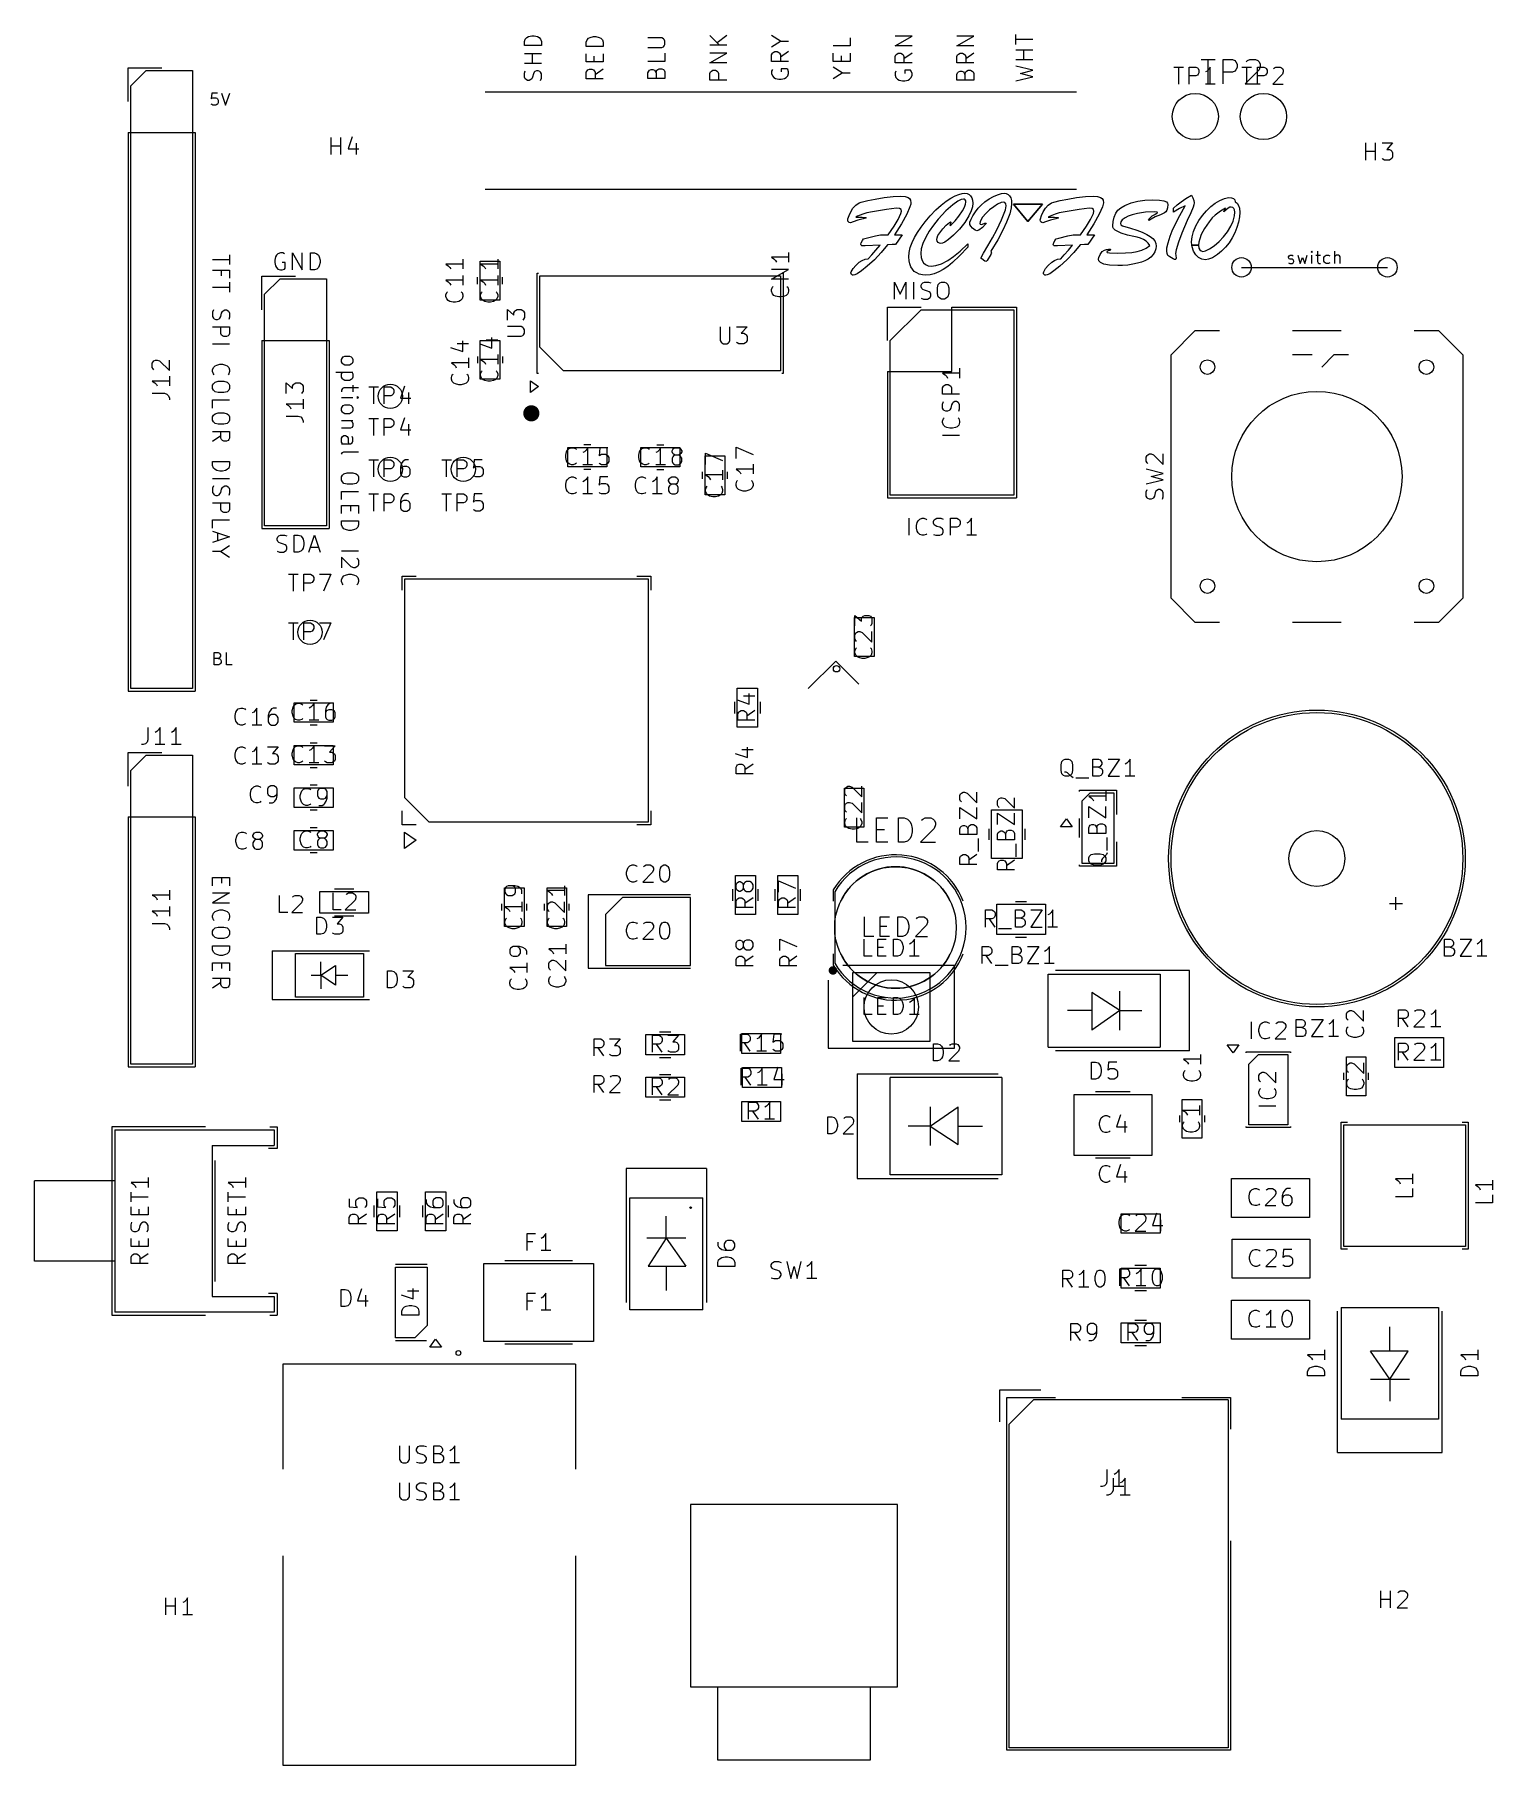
# Model space of a CAD drawing. Header units: millimetres. Extents: x 117.8 to 177.7, y -137.1 to -65.9.
import ezdxf

# ---------------------------------------------------------------- set-up
doc = ezdxf.new("R2010")
doc.units = ezdxf.units.MM
doc.layers.add('Component Marking Layer', color=9, linetype='CONTINUOUS', true_color=0xafafaf)
doc.layers.add('Top Silkscreen Layer', color=41, linetype='CONTINUOUS', true_color=0xf2eda1)

msp = doc.modelspace()

# ---------------------------------------------------------------- linework, layer by layer
at = {"layer": 'Component Marking Layer', "linetype": 'CONTINUOUS'}
for p, q in [((121.73, -68.045), (122.365, -67.41)), ((122.365, -67.41), (124.27, -67.41)), ((124.27, -67.41), (124.27, -92.81)), ((164.616666, -67.264733), (165.016666, -67.264733)), ((164.816666, -67.964733), (164.816666, -67.264733)), ((165.249999, -67.964733), (165.249999, -67.264733)), ((165.249999, -67.264733), (165.516666, -67.264733)), ((165.516666, -67.264733), (165.583333, -67.298066)), ((165.583333, -67.298066), (165.616666, -67.3314)), ((165.616666, -67.564733), (165.583333, -67.598066)), ((165.616666, -67.3314), (165.649999, -67.398066)), ((165.649999, -67.498066), (165.616666, -67.564733)), ((165.649999, -67.398066), (165.649999, -67.498066)), ((165.983333, -67.4314), (165.916666, -67.464733)), ((166.049999, -67.364733), (165.983333, -67.4314)), ((166.116666, -67.264733), (166.049999, -67.364733)), ((166.116666, -67.964733), (166.116666, -67.264733)), ((167.416666, -67.264733), (167.816666, -67.264733)), ((167.616666, -67.964733), (167.616666, -67.264733)), ((168.049999, -67.964733), (168.049999, -67.264733)), ((168.049999, -67.264733), (168.316666, -67.264733)), ((168.316666, -67.264733), (168.383333, -67.298066)), ((168.383333, -67.298066), (168.416666, -67.3314)), ((168.416666, -67.564733), (168.383333, -67.598066)), ((168.416666, -67.3314), (168.449999, -67.398066)), ((168.449999, -67.498066), (168.416666, -67.564733)), ((168.449999, -67.398066), (168.449999, -67.498066)), ((169.083333, -67.564733), (168.683333, -67.964733)), ((168.716666, -67.3314), (168.749999, -67.298066)), ((168.749999, -67.298066), (168.816666, -67.264733)), ((168.816666, -67.264733), (168.983333, -67.264733)), ((168.983333, -67.264733), (169.049999, -67.298066)), ((169.049999, -67.298066), (169.083333, -67.3314)), ((169.083333, -67.3314), (169.116666, -67.398066)), ((169.116666, -67.464733), (169.083333, -67.564733)), ((169.116666, -67.398066), (169.116666, -67.464733)), ((121.73, -92.81), (121.73, -68.045)), ((165.516666, -67.6314), (165.249999, -67.6314)), ((165.583333, -67.598066), (165.516666, -67.6314)), ((166.316666, -67.964733), (165.916666, -67.964733)), ((168.316666, -67.6314), (168.049999, -67.6314)), ((168.383333, -67.598066), (168.316666, -67.6314)), ((168.683333, -67.964733), (169.116666, -67.964733)), ((129.966666, -70.864733), (129.966666, -70.164733)), ((130.366666, -70.864733), (130.366666, -70.164733)), ((130.833333, -70.1314), (130.666666, -70.6314)), ((130.999999, -70.398066), (130.999999, -70.864733)), ((172.510592, -71.087406), (172.510592, -70.387406)), ((172.910592, -71.087406), (172.910592, -70.387406)), ((173.177259, -70.387406), (173.610592, -70.387406)), ((173.610592, -70.387406), (173.377259, -70.654073)), ((129.966666, -70.498066), (130.366666, -70.498066)), ((130.666666, -70.6314), (131.099999, -70.6314)), ((172.510592, -70.720739), (172.910592, -70.720739)), ((173.210592, -71.054073), (173.177259, -71.020739)), ((173.277259, -71.087406), (173.210592, -71.054073)), ((173.477259, -71.087406), (173.277259, -71.087406)), ((173.377259, -70.654073), (173.477259, -70.654073)), ((173.477259, -70.654073), (173.543925, -70.687406)), ((173.543925, -71.054073), (173.477259, -71.087406)), ((173.543925, -70.687406), (173.577259, -70.720739)), ((173.577259, -71.020739), (173.543925, -71.054073)), ((173.577259, -70.720739), (173.610592, -70.787406)), ((173.610592, -70.954073), (173.577259, -71.020739)), ((173.610592, -70.787406), (173.610592, -70.954073)), ((136.1, -75.25), (136.9, -75.25)), ((136.1, -76.85), (136.1, -75.25)), ((136.814733, -75.366666), (136.114733, -75.366666)), ((136.114733, -75.366666), (136.214733, -75.433333)), ((136.814733, -75.166666), (136.814733, -75.566666)), ((136.9, -75.25), (136.9, -76.85)), ((148.774733, -75.083333), (148.074733, -75.083333)), ((148.074733, -75.083333), (148.174733, -75.15)), ((148.174733, -75.15), (148.2414, -75.216667)), ((148.2414, -75.216667), (148.274733, -75.283333)), ((148.774733, -74.883333), (148.774733, -75.283333)), ((127.23, -76.605), (127.865, -75.97)), ((127.865, -75.97), (129.77, -75.97)), ((129.77, -75.97), (129.77, -86.13)), ((136.814733, -76.033333), (136.114733, -76.033333)), ((136.114733, -76.033333), (136.214733, -76.1)), ((136.214733, -75.433333), (136.2814, -75.5)), ((136.214733, -76.1), (136.2814, -76.166667)), ((136.2814, -75.5), (136.314733, -75.566666)), ((136.814733, -75.833333), (136.814733, -76.233333)), ((138.55, -78.775), (138.55, -75.85)), ((138.55, -75.85), (148.45, -75.85)), ((148.074733, -75.983333), (148.774733, -75.583333)), ((148.774733, -75.583333), (148.074733, -75.583333)), ((148.774733, -75.983333), (148.074733, -75.983333)), ((148.45, -75.85), (148.45, -79.75)), ((127.23, -86.13), (127.23, -76.605)), ((136.114733, -76.633333), (136.148066, -76.533333)), ((136.114733, -76.7), (136.114733, -76.633333)), ((136.148066, -76.8), (136.114733, -76.7)), ((136.148066, -76.533333), (136.1814, -76.5)), ((136.214733, -76.866667), (136.148066, -76.8)), ((136.2814, -76.166667), (136.314733, -76.233333)), ((136.7814, -76.8), (136.714733, -76.866667)), ((136.748066, -76.5), (136.7814, -76.533333)), ((136.7814, -76.533333), (136.814733, -76.633333)), ((136.814733, -76.7), (136.7814, -76.8)), ((136.814733, -76.633333), (136.814733, -76.7)), ((148.074733, -76.416666), (148.108066, -76.316666)), ((148.074733, -76.483333), (148.074733, -76.416666)), ((148.108066, -76.583333), (148.074733, -76.483333)), ((148.108066, -76.316666), (148.1414, -76.283333)), ((148.174733, -76.65), (148.108066, -76.583333)), ((148.2414, -76.683333), (148.174733, -76.65)), ((148.374733, -76.716666), (148.2414, -76.683333)), ((148.474733, -76.716666), (148.374733, -76.716666)), ((148.608066, -76.683333), (148.474733, -76.716666)), ((148.674733, -76.65), (148.608066, -76.683333)), ((148.7414, -76.583333), (148.674733, -76.65)), ((148.708066, -76.283333), (148.7414, -76.316666)), ((148.7414, -76.316666), (148.774733, -76.416666)), ((148.774733, -76.483333), (148.7414, -76.583333)), ((148.774733, -76.416666), (148.774733, -76.483333)), ((136.9, -76.85), (136.1, -76.85)), ((136.2814, -76.9), (136.214733, -76.866667)), ((136.414733, -76.933333), (136.2814, -76.9)), ((136.514733, -76.933333), (136.414733, -76.933333)), ((136.648066, -76.9), (136.514733, -76.933333)), ((136.714733, -76.866667), (136.648066, -76.9)), ((152.955, -78.51), (154.225, -77.24)), ((154.225, -77.24), (158.035, -77.24)), ((158.035, -77.24), (158.035, -84.86)), ((145.966666, -77.939733), (145.966666, -78.5064)), ((146.366666, -78.5064), (146.366666, -77.939733)), ((146.633333, -77.939733), (147.066666, -77.939733)), ((147.066666, -77.939733), (146.833333, -78.2064)), ((146.833333, -78.2064), (146.933333, -78.2064)), ((146.933333, -78.2064), (146.999999, -78.239733)), ((146.999999, -78.239733), (147.033333, -78.273066)), ((136.0814, -78.65), (136.5814, -78.816666)), ((136.1, -78.5), (136.9, -78.5)), ((136.1, -80.1), (136.1, -78.5)), ((136.348066, -78.483333), (136.814733, -78.483333)), ((136.5814, -78.816666), (136.5814, -78.383333)), ((136.9, -78.5), (136.9, -80.1)), ((139.525, -79.75), (138.55, -78.775)), ((145.966666, -78.5064), (146, -78.573066)), ((146, -78.573066), (146.033333, -78.6064)), ((146.033333, -78.6064), (146.1, -78.639733)), ((146.1, -78.639733), (146.233333, -78.639733)), ((146.233333, -78.639733), (146.3, -78.6064)), ((146.3, -78.6064), (146.333333, -78.573066)), ((146.333333, -78.573066), (146.366666, -78.5064)), ((146.666666, -78.6064), (146.633333, -78.573066)), ((146.733333, -78.639733), (146.666666, -78.6064)), ((146.933333, -78.639733), (146.733333, -78.639733)), ((146.999999, -78.6064), (146.933333, -78.639733)), ((147.033333, -78.573066), (146.999999, -78.6064)), ((147.033333, -78.273066), (147.066666, -78.339733)), ((147.066666, -78.5064), (147.033333, -78.573066)), ((147.066666, -78.339733), (147.066666, -78.5064)), ((152.955, -84.86), (152.955, -78.51)), ((122.614733, -79.443333), (122.648066, -79.376666)), ((122.614733, -79.609999), (122.614733, -79.443333)), ((122.648066, -79.676666), (122.614733, -79.609999)), ((122.648066, -79.376666), (122.6814, -79.343333)), ((122.6814, -79.709999), (122.648066, -79.676666)), ((122.6814, -79.343333), (122.748066, -79.309999)), ((122.748066, -79.309999), (122.814733, -79.309999)), ((122.814733, -79.309999), (122.914733, -79.343333)), ((122.914733, -79.343333), (123.314733, -79.743333)), ((123.314733, -79.743333), (123.314733, -79.309999)), ((136.814733, -79.283333), (136.114733, -79.283333)), ((136.114733, -79.283333), (136.214733, -79.35)), ((136.214733, -79.35), (136.2814, -79.416667)), ((136.2814, -79.416667), (136.314733, -79.483333)), ((136.814733, -79.083333), (136.814733, -79.483333)), ((155.809733, -79.649999), (155.809733, -80.049999)), ((170.3, -79.1), (169.5, -79.1)), ((171.2, -79.1), (170.7, -79.6)), ((171.8, -79.1), (171.2, -79.1)), ((123.314733, -80.176666), (122.614733, -80.176666)), ((122.614733, -80.176666), (122.714733, -80.243333)), ((122.714733, -80.243333), (122.7814, -80.31)), ((122.7814, -80.31), (122.814733, -80.376666)), ((123.314733, -79.976666), (123.314733, -80.376666)), ((128.114733, -80.683333), (128.114733, -80.249999)), ((128.114733, -80.249999), (128.3814, -80.483333)), ((128.3814, -80.383333), (128.414733, -80.316666)), ((128.3814, -80.483333), (128.3814, -80.383333)), ((128.414733, -80.316666), (128.448066, -80.283333)), ((128.448066, -80.283333), (128.514733, -80.249999)), ((128.514733, -80.249999), (128.6814, -80.249999)), ((128.6814, -80.249999), (128.748066, -80.283333)), ((128.748066, -80.283333), (128.7814, -80.316666)), ((128.7814, -80.316666), (128.814733, -80.383333)), ((128.814733, -80.383333), (128.814733, -80.583333)), ((132.983333, -80.3814), (132.816666, -80.8814)), ((136.9, -80.1), (136.1, -80.1)), ((136.114733, -79.883333), (136.148066, -79.783333)), ((136.114733, -79.95), (136.114733, -79.883333)), ((136.148066, -80.05), (136.114733, -79.95)), ((136.148066, -79.783333), (136.1814, -79.75)), ((136.214733, -80.116667), (136.148066, -80.05)), ((136.2814, -80.15), (136.214733, -80.116667)), ((136.414733, -80.183333), (136.2814, -80.15)), ((136.514733, -80.183333), (136.414733, -80.183333)), ((136.648066, -80.15), (136.514733, -80.183333)), ((136.714733, -80.116667), (136.648066, -80.15)), ((136.7814, -80.05), (136.714733, -80.116667)), ((136.748066, -79.75), (136.7814, -79.783333)), ((136.7814, -79.783333), (136.814733, -79.883333)), ((136.814733, -79.95), (136.7814, -80.05)), ((136.814733, -79.883333), (136.814733, -79.95)), ((148.45, -79.75), (139.525, -79.75)), ((155.809733, -79.849999), (155.109733, -79.849999)), ((155.109733, -79.849999), (155.209733, -79.916666)), ((155.109733, -80.449999), (155.143066, -80.383333)), ((155.143066, -80.383333), (155.1764, -80.349999)), ((155.1764, -80.349999), (155.243066, -80.316666)), ((155.209733, -79.916666), (155.2764, -79.983333)), ((155.243066, -80.316666), (155.343066, -80.316666)), ((155.2764, -79.983333), (155.309733, -80.049999)), ((155.343066, -80.316666), (155.409733, -80.349999)), ((155.409733, -80.349999), (155.443066, -80.383333)), ((155.443066, -80.383333), (155.4764, -80.449999)), ((122.614733, -80.676666), (123.114733, -80.676666)), ((123.114733, -80.676666), (123.214733, -80.709999)), ((123.214733, -80.709999), (123.2814, -80.776666)), ((123.2814, -80.776666), (123.314733, -80.876666)), ((123.314733, -80.876666), (123.314733, -80.943333)), ((128.7814, -80.649999), (128.748066, -80.683333)), ((128.814733, -80.583333), (128.7814, -80.649999)), ((128.814733, -80.916666), (128.814733, -81.316666)), ((131.516666, -80.414733), (131.916666, -80.414733)), ((131.716666, -81.114733), (131.716666, -80.414733)), ((132.149999, -81.114733), (132.149999, -80.414733)), ((132.149999, -80.414733), (132.416666, -80.414733)), ((132.416666, -80.7814), (132.149999, -80.7814)), ((132.416666, -80.414733), (132.483333, -80.448066)), ((132.483333, -80.748066), (132.416666, -80.7814)), ((132.483333, -80.448066), (132.516666, -80.4814)), ((132.516666, -80.714733), (132.483333, -80.748066)), ((132.516666, -80.4814), (132.549999, -80.548066)), ((132.549999, -80.648066), (132.516666, -80.714733)), ((132.549999, -80.548066), (132.549999, -80.648066)), ((132.816666, -80.8814), (133.249999, -80.8814)), ((133.149999, -80.648066), (133.149999, -81.114733)), ((155.109733, -80.716666), (155.109733, -80.449999)), ((155.809733, -80.716666), (155.109733, -80.716666)), ((155.109733, -81.116666), (155.143066, -81.016666)), ((155.4764, -80.449999), (155.4764, -80.716666)), ((155.509733, -81.083333), (155.4764, -81.15)), ((155.543066, -81.05), (155.509733, -81.083333)), ((155.609733, -81.016666), (155.543066, -81.05)), ((155.6764, -81.016666), (155.609733, -81.016666)), ((155.743066, -81.05), (155.6764, -81.016666)), ((155.7764, -81.083333), (155.743066, -81.05)), ((155.809733, -81.15), (155.7764, -81.083333)), ((128.814733, -81.116666), (128.114733, -81.116666)), ((128.114733, -81.116666), (128.214733, -81.183333)), ((128.114733, -81.616666), (128.614733, -81.616666)), ((128.214733, -81.183333), (128.2814, -81.25)), ((128.2814, -81.25), (128.314733, -81.316666)), ((128.614733, -81.616666), (128.714733, -81.649999)), ((128.714733, -81.649999), (128.7814, -81.716666)), ((128.7814, -81.716666), (128.814733, -81.816666)), ((155.109733, -81.283333), (155.109733, -81.116666)), ((155.143066, -81.35), (155.109733, -81.283333)), ((155.109733, -81.816666), (155.143066, -81.716666)), ((155.1764, -81.383333), (155.143066, -81.35)), ((155.143066, -81.716666), (155.1764, -81.683333)), ((155.243066, -81.416666), (155.1764, -81.383333)), ((155.309733, -81.416666), (155.243066, -81.416666)), ((155.3764, -81.383333), (155.309733, -81.416666)), ((155.409733, -81.35), (155.3764, -81.383333)), ((155.443066, -81.283333), (155.409733, -81.35)), ((155.4764, -81.15), (155.443066, -81.283333)), ((155.743066, -81.683333), (155.7764, -81.716666)), ((155.7764, -81.416666), (155.809733, -81.316666)), ((155.7764, -81.716666), (155.809733, -81.816666)), ((155.809733, -81.316666), (155.809733, -81.15)), ((128.814733, -81.816666), (128.814733, -81.883333)), ((155.109733, -81.883333), (155.109733, -81.816666)), ((155.143066, -81.983333), (155.109733, -81.883333)), ((155.809733, -82.416666), (155.109733, -82.416666)), ((155.209733, -82.05), (155.143066, -81.983333)), ((155.2764, -82.083333), (155.209733, -82.05)), ((155.409733, -82.116666), (155.2764, -82.083333)), ((155.509733, -82.116666), (155.409733, -82.116666)), ((155.643066, -82.083333), (155.509733, -82.116666)), ((155.709733, -82.05), (155.643066, -82.083333)), ((155.7764, -81.983333), (155.709733, -82.05)), ((155.809733, -81.883333), (155.7764, -81.983333)), ((155.809733, -81.816666), (155.809733, -81.883333)), ((139.616666, -83.214733), (139.649999, -83.0814)), ((139.616666, -83.314733), (139.616666, -83.214733)), ((139.649999, -83.0814), (139.683333, -83.014733)), ((139.683333, -83.014733), (139.749999, -82.948066)), ((139.7, -82.9), (141.3, -82.9)), ((139.7, -83.7), (139.7, -82.9)), ((139.749999, -82.948066), (139.849999, -82.914733)), ((139.849999, -82.914733), (139.916666, -82.914733)), ((139.916666, -82.914733), (140.016666, -82.948066)), ((140.016666, -82.948066), (140.049999, -82.9814)), ((140.383333, -83.0814), (140.316666, -83.114733)), ((140.449999, -83.014733), (140.383333, -83.0814)), ((140.516666, -82.914733), (140.449999, -83.014733)), ((140.516666, -83.614733), (140.516666, -82.914733)), ((141.016666, -82.914733), (140.983333, -83.248066)), ((140.983333, -83.248066), (141.016666, -83.214733)), ((141.35, -82.914733), (141.016666, -82.914733)), ((141.016666, -83.214733), (141.083333, -83.1814)), ((141.083333, -83.1814), (141.25, -83.1814)), ((141.25, -83.1814), (141.316666, -83.214733)), ((141.3, -82.9), (141.3, -83.7)), ((141.316666, -83.214733), (141.35, -83.248066)), ((142.616666, -83.214733), (142.649999, -83.0814)), ((142.616666, -83.314733), (142.616666, -83.214733)), ((142.649999, -83.0814), (142.683333, -83.014733)), ((142.683333, -83.014733), (142.749999, -82.948066)), ((142.7, -82.9), (144.3, -82.9)), ((142.7, -83.7), (142.7, -82.9)), ((142.749999, -82.948066), (142.849999, -82.914733)), ((142.849999, -82.914733), (142.916666, -82.914733)), ((142.916666, -82.914733), (143.016666, -82.948066)), ((143.016666, -82.948066), (143.049999, -82.9814)), ((143.383333, -83.0814), (143.316666, -83.114733)), ((143.449999, -83.014733), (143.383333, -83.0814)), ((143.516666, -82.914733), (143.449999, -83.014733)), ((143.516666, -83.614733), (143.516666, -82.914733)), ((143.983333, -83.048066), (144.016666, -82.9814)), ((143.983333, -83.0814), (143.983333, -83.048066)), ((144.016666, -83.148066), (143.983333, -83.0814)), ((144.016666, -82.9814), (144.05, -82.948066)), ((144.05, -83.1814), (144.016666, -83.148066)), ((144.05, -82.948066), (144.116666, -82.914733)), ((144.116666, -83.214733), (144.05, -83.1814)), ((144.116666, -83.214733), (144.05, -83.248066)), ((144.116666, -82.914733), (144.25, -82.914733)), ((144.25, -83.214733), (144.116666, -83.214733)), ((144.25, -82.914733), (144.316666, -82.948066)), ((144.316666, -83.1814), (144.25, -83.214733)), ((144.316666, -83.248066), (144.25, -83.214733)), ((144.3, -82.9), (144.3, -83.7)), ((144.316666, -82.948066), (144.35, -82.9814)), ((144.35, -83.148066), (144.316666, -83.1814)), ((144.35, -82.9814), (144.383333, -83.048066)), ((144.383333, -83.0814), (144.35, -83.148066)), ((144.383333, -83.048066), (144.383333, -83.0814)), ((145.364733, -83.6), (145.364733, -83.133333)), ((145.364733, -83.133333), (146.064733, -83.433333)), ((163.482233, -83.3), (163.515566, -83.233333)), ((163.515566, -83.233333), (163.5489, -83.2)), ((163.5489, -83.2), (163.615566, -83.166666)), ((163.615566, -83.166666), (163.682233, -83.166666)), ((163.682233, -83.166666), (163.782233, -83.2)), ((163.782233, -83.2), (164.182233, -83.6)), ((164.182233, -83.6), (164.182233, -83.166666)), ((131.516666, -83.414733), (131.916666, -83.414733)), ((131.716666, -84.114733), (131.716666, -83.414733)), ((132.149999, -84.114733), (132.149999, -83.414733)), ((132.149999, -83.414733), (132.416666, -83.414733)), ((132.416666, -83.7814), (132.149999, -83.7814)), ((132.416666, -83.414733), (132.483333, -83.448066)), ((132.483333, -83.748066), (132.416666, -83.7814)), ((132.483333, -83.448066), (132.516666, -83.4814)), ((132.516666, -83.714733), (132.483333, -83.748066)), ((132.516666, -83.4814), (132.549999, -83.548066)), ((132.549999, -83.648066), (132.516666, -83.714733)), ((132.549999, -83.548066), (132.549999, -83.648066)), ((132.849999, -83.5814), (132.816666, -83.714733)), ((132.816666, -83.714733), (132.816666, -83.9814)), ((132.849999, -83.748066), (132.816666, -83.814733)), ((132.916666, -83.4814), (132.849999, -83.5814)), ((132.883333, -83.714733), (132.849999, -83.748066)), ((132.949999, -83.6814), (132.883333, -83.714733)), ((132.949999, -83.448066), (132.916666, -83.4814)), ((133.016666, -83.414733), (132.949999, -83.448066)), ((133.083333, -83.6814), (132.949999, -83.6814)), ((133.149999, -83.414733), (133.016666, -83.414733)), ((133.149999, -83.714733), (133.083333, -83.6814)), ((133.183333, -83.748066), (133.149999, -83.714733)), ((133.216666, -83.814733), (133.183333, -83.748066)), ((133.216666, -83.9814), (133.216666, -83.814733)), ((134.516666, -83.414733), (134.916666, -83.414733)), ((134.716666, -84.114733), (134.716666, -83.414733)), ((135.149999, -84.114733), (135.149999, -83.414733)), ((135.149999, -83.414733), (135.416666, -83.414733)), ((135.416666, -83.7814), (135.149999, -83.7814)), ((135.416666, -83.414733), (135.483333, -83.448066)), ((135.483333, -83.748066), (135.416666, -83.7814)), ((135.483333, -83.448066), (135.516666, -83.4814)), ((135.516666, -83.714733), (135.483333, -83.748066)), ((135.516666, -83.4814), (135.549999, -83.548066)), ((135.549999, -83.648066), (135.516666, -83.714733)), ((135.549999, -83.548066), (135.549999, -83.648066)), ((135.849999, -83.414733), (135.816666, -83.748066)), ((135.816666, -83.748066), (135.849999, -83.714733)), ((136.183333, -83.414733), (135.849999, -83.414733)), ((135.849999, -83.714733), (135.916666, -83.6814)), ((135.916666, -83.6814), (136.083333, -83.6814)), ((136.083333, -83.6814), (136.149999, -83.714733)), ((136.149999, -83.714733), (136.183333, -83.748066)), ((136.183333, -83.748066), (136.216666, -83.814733)), ((136.216666, -83.814733), (136.216666, -83.9814)), ((139.649999, -83.448066), (139.616666, -83.314733)), ((139.683333, -83.514733), (139.649999, -83.448066)), ((139.749999, -83.5814), (139.683333, -83.514733)), ((141.3, -83.7), (139.7, -83.7)), ((139.849999, -83.614733), (139.749999, -83.5814)), ((139.916666, -83.614733), (139.849999, -83.614733)), ((140.016666, -83.5814), (139.916666, -83.614733)), ((140.049999, -83.548066), (140.016666, -83.5814)), ((140.716666, -83.614733), (140.316666, -83.614733)), ((141.016666, -83.5814), (140.983333, -83.548066)), ((141.083333, -83.614733), (141.016666, -83.5814)), ((141.25, -83.614733), (141.083333, -83.614733)), ((141.316666, -83.5814), (141.25, -83.614733)), ((141.35, -83.548066), (141.316666, -83.5814)), ((141.35, -83.248066), (141.383333, -83.314733)), ((141.383333, -83.4814), (141.35, -83.548066)), ((141.383333, -83.314733), (141.383333, -83.4814)), ((142.649999, -83.448066), (142.616666, -83.314733)), ((142.683333, -83.514733), (142.649999, -83.448066)), ((142.749999, -83.5814), (142.683333, -83.514733)), ((144.3, -83.7), (142.7, -83.7)), ((142.849999, -83.614733), (142.749999, -83.5814)), ((142.916666, -83.614733), (142.849999, -83.614733)), ((143.016666, -83.5814), (142.916666, -83.614733)), ((143.049999, -83.548066), (143.016666, -83.5814)), ((143.716666, -83.614733), (143.316666, -83.614733)), ((144.016666, -83.2814), (143.983333, -83.348066)), ((143.983333, -83.348066), (143.983333, -83.4814)), ((143.983333, -83.4814), (144.016666, -83.548066)), ((144.05, -83.248066), (144.016666, -83.2814)), ((144.016666, -83.548066), (144.05, -83.5814)), ((144.05, -83.5814), (144.116666, -83.614733)), ((144.116666, -83.614733), (144.25, -83.614733)), ((144.25, -83.614733), (144.316666, -83.5814)), ((144.35, -83.2814), (144.316666, -83.248066)), ((144.316666, -83.5814), (144.35, -83.548066)), ((144.383333, -83.348066), (144.35, -83.2814)), ((144.35, -83.548066), (144.383333, -83.4814)), ((144.383333, -83.4814), (144.383333, -83.348066)), ((145.35, -83.25), (146.15, -83.25)), ((145.35, -84.85), (145.35, -83.25)), ((146.064733, -83.833333), (146.064733, -84.233333)), ((146.15, -83.25), (146.15, -84.85)), ((163.482233, -83.466666), (163.482233, -83.3)), ((163.515566, -83.533333), (163.482233, -83.466666)), ((164.182233, -83.966666), (163.482233, -83.8)), ((163.5489, -83.566666), (163.515566, -83.533333)), ((132.816666, -83.9814), (132.849999, -84.048066)), ((132.849999, -84.048066), (132.883333, -84.0814)), ((132.883333, -84.0814), (132.949999, -84.114733)), ((132.949999, -84.114733), (133.083333, -84.114733)), ((133.083333, -84.114733), (133.149999, -84.0814)), ((133.149999, -84.0814), (133.183333, -84.048066)), ((133.183333, -84.048066), (133.216666, -83.9814)), ((135.849999, -84.0814), (135.816666, -84.048066)), ((135.916666, -84.114733), (135.849999, -84.0814)), ((136.083333, -84.114733), (135.916666, -84.114733)), ((136.149999, -84.0814), (136.083333, -84.114733)), ((136.183333, -84.048066), (136.149999, -84.0814)), ((136.216666, -83.9814), (136.183333, -84.048066)), ((146.064733, -84.033333), (145.364733, -84.033333)), ((145.364733, -84.033333), (145.464733, -84.1)), ((145.364733, -84.633333), (145.398066, -84.533333)), ((145.364733, -84.7), (145.364733, -84.633333)), ((145.398066, -84.533333), (145.4314, -84.5)), ((145.464733, -84.1), (145.5314, -84.166667)), ((145.5314, -84.166667), (145.564733, -84.233333)), ((145.998066, -84.5), (146.0314, -84.533333)), ((146.0314, -84.533333), (146.064733, -84.633333)), ((146.064733, -84.633333), (146.064733, -84.7)), ((163.482233, -84.4), (164.182233, -84.233333)), ((163.482233, -84.733333), (163.515566, -84.633333)), ((163.682233, -84.1), (164.182233, -83.966666)), ((164.182233, -84.233333), (163.682233, -84.1)), ((163.982233, -84.633333), (163.915566, -84.666667)), ((164.0489, -84.633333), (163.982233, -84.633333)), ((164.115566, -84.666667), (164.0489, -84.633333)), ((146.15, -84.85), (145.35, -84.85)), ((145.398066, -84.8), (145.364733, -84.7)), ((145.464733, -84.866667), (145.398066, -84.8)), ((145.5314, -84.9), (145.464733, -84.866667)), ((145.664733, -84.933333), (145.5314, -84.9)), ((145.764733, -84.933333), (145.664733, -84.933333)), ((145.898066, -84.9), (145.764733, -84.933333)), ((145.964733, -84.866667), (145.898066, -84.9)), ((146.0314, -84.8), (145.964733, -84.866667)), ((146.064733, -84.7), (146.0314, -84.8)), ((158.035, -84.86), (152.955, -84.86)), ((163.482233, -84.9), (163.482233, -84.733333)), ((163.515566, -84.966667), (163.482233, -84.9)), ((163.5489, -85), (163.515566, -84.966667)), ((163.615566, -85.033333), (163.5489, -85)), ((163.682233, -85.033333), (163.615566, -85.033333)), ((163.7489, -85), (163.682233, -85.033333)), ((163.782233, -84.966667), (163.7489, -85)), ((163.815566, -84.9), (163.782233, -84.966667)), ((163.8489, -84.766667), (163.815566, -84.9)), ((163.882233, -84.7), (163.8489, -84.766667)), ((163.915566, -84.666667), (163.882233, -84.7)), ((164.1489, -84.7), (164.115566, -84.666667)), ((164.182233, -84.766667), (164.1489, -84.7)), ((164.1489, -85.033333), (164.182233, -84.933333)), ((164.182233, -84.933333), (164.182233, -84.766667)), ((129.77, -86.13), (127.23, -86.13)), ((133, -97.3), (133, -88.3)), ((133, -88.3), (143, -88.3)), ((143, -88.3), (143, -98.3)), ((128.216666, -90.114733), (128.616666, -90.114733)), ((128.416666, -90.814733), (128.416666, -90.114733)), ((128.849999, -90.814733), (128.849999, -90.114733)), ((128.849999, -90.114733), (129.116666, -90.114733)), ((129.116666, -90.114733), (129.183333, -90.148066)), ((129.183333, -90.148066), (129.216666, -90.1814)), ((129.216666, -90.1814), (129.249999, -90.248066)), ((129.249999, -90.348066), (129.216666, -90.414733)), ((129.249999, -90.248066), (129.249999, -90.348066)), ((129.483333, -90.114733), (129.949999, -90.114733)), ((129.949999, -90.114733), (129.649999, -90.814733)), ((151.49, -89.89), (152.29, -89.89)), ((151.49, -91.49), (151.49, -89.89)), ((151.504733, -90.24), (151.504733, -89.806666)), ((151.504733, -89.806666), (151.7714, -90.04)), ((151.7714, -89.94), (151.804733, -89.873333)), ((151.7714, -90.04), (151.7714, -89.94)), ((151.804733, -89.873333), (151.838066, -89.84)), ((151.838066, -89.84), (151.904733, -89.806666)), ((151.904733, -89.806666), (152.0714, -89.806666)), ((152.0714, -89.806666), (152.138066, -89.84)), ((152.138066, -89.84), (152.1714, -89.873333)), ((152.1714, -90.206666), (152.138066, -90.24)), ((152.1714, -89.873333), (152.204733, -89.94)), ((152.204733, -90.14), (152.1714, -90.206666)), ((152.204733, -89.94), (152.204733, -90.14)), ((152.29, -89.89), (152.29, -91.49)), ((129.116666, -90.4814), (128.849999, -90.4814)), ((129.183333, -90.448066), (129.116666, -90.4814)), ((129.216666, -90.414733), (129.183333, -90.448066)), ((151.504733, -90.606667), (151.538066, -90.54)), ((151.504733, -90.773333), (151.504733, -90.606667)), ((151.538066, -90.84), (151.504733, -90.773333)), ((151.538066, -90.54), (151.5714, -90.506667)), ((151.5714, -90.873333), (151.538066, -90.84)), ((151.5714, -90.506667), (151.638066, -90.473333)), ((151.638066, -90.473333), (151.704733, -90.473333)), ((151.704733, -90.473333), (151.804733, -90.506667)), ((151.804733, -90.506667), (152.204733, -90.906667)), ((152.204733, -90.906667), (152.204733, -90.473333)), ((152.29, -91.49), (151.49, -91.49)), ((151.504733, -91.273333), (151.538066, -91.173333)), ((151.504733, -91.34), (151.504733, -91.273333)), ((151.538066, -91.44), (151.504733, -91.34)), ((151.538066, -91.173333), (151.5714, -91.14)), ((151.604733, -91.506667), (151.538066, -91.44)), ((151.6714, -91.54), (151.604733, -91.506667)), ((151.804733, -91.573333), (151.6714, -91.54)), ((151.904733, -91.573333), (151.804733, -91.573333)), ((152.038066, -91.54), (151.904733, -91.573333)), ((152.104733, -91.506667), (152.038066, -91.54)), ((152.1714, -91.44), (152.104733, -91.506667)), ((152.138066, -91.14), (152.1714, -91.173333)), ((152.1714, -91.173333), (152.204733, -91.273333)), ((152.204733, -91.34), (152.1714, -91.44)), ((152.204733, -91.273333), (152.204733, -91.34)), ((124.27, -92.81), (121.73, -92.81)), ((146.6675, -92.8), (147.4925, -92.8)), ((146.6675, -94.4), (146.6675, -92.8)), ((146.928066, -93.116666), (147.394733, -93.116666)), ((147.1614, -93.449999), (147.1614, -93.016666)), ((147.4925, -92.8), (147.4925, -94.4)), ((128.366666, -93.714733), (128.399999, -93.5814)), ((128.366666, -93.814733), (128.366666, -93.714733)), ((128.399999, -93.948066), (128.366666, -93.814733)), ((128.399999, -93.5814), (128.433333, -93.514733)), ((128.433333, -93.514733), (128.499999, -93.448066)), ((128.45, -93.4), (130.05, -93.4)), ((128.45, -94.2), (128.45, -93.4)), ((128.499999, -93.448066), (128.599999, -93.414733)), ((128.599999, -93.414733), (128.666666, -93.414733)), ((128.666666, -93.414733), (128.766666, -93.448066)), ((128.766666, -93.448066), (128.799999, -93.4814)), ((129.133333, -93.5814), (129.066666, -93.614733)), ((129.199999, -93.514733), (129.133333, -93.5814)), ((129.266666, -93.414733), (129.199999, -93.514733)), ((129.266666, -94.114733), (129.266666, -93.414733)), ((129.766666, -93.5814), (129.733333, -93.714733)), ((129.733333, -93.714733), (129.733333, -93.9814)), ((129.766666, -93.748066), (129.733333, -93.814733)), ((129.833333, -93.4814), (129.766666, -93.5814)), ((129.8, -93.714733), (129.766666, -93.748066)), ((129.866666, -93.6814), (129.8, -93.714733)), ((129.866666, -93.448066), (129.833333, -93.4814)), ((129.933333, -93.414733), (129.866666, -93.448066)), ((130, -93.6814), (129.866666, -93.6814)), ((130.066666, -93.414733), (129.933333, -93.414733)), ((130.066666, -93.714733), (130, -93.6814)), ((130.05, -93.4), (130.05, -94.2)), ((130.1, -93.748066), (130.066666, -93.714733)), ((130.133333, -93.814733), (130.1, -93.748066)), ((130.133333, -93.9814), (130.133333, -93.814733)), ((146.6614, -93.283333), (147.1614, -93.449999)), ((146.694733, -93.849999), (146.728066, -93.783333)), ((146.694733, -94.116666), (146.694733, -93.849999)), ((146.728066, -93.783333), (146.7614, -93.749999)), ((146.7614, -93.749999), (146.828066, -93.716666)), ((146.828066, -93.716666), (146.928066, -93.716666)), ((146.928066, -93.716666), (146.994733, -93.749999)), ((146.994733, -93.749999), (147.028066, -93.783333)), ((147.028066, -93.783333), (147.0614, -93.849999)), ((147.394733, -93.716666), (147.0614, -93.949999)), ((147.0614, -93.849999), (147.0614, -94.116666)), ((128.433333, -94.014733), (128.399999, -93.948066)), ((128.499999, -94.0814), (128.433333, -94.014733)), ((130.05, -94.2), (128.45, -94.2)), ((128.599999, -94.114733), (128.499999, -94.0814)), ((128.666666, -94.114733), (128.599999, -94.114733)), ((128.766666, -94.0814), (128.666666, -94.114733)), ((128.799999, -94.048066), (128.766666, -94.0814)), ((129.466666, -94.114733), (129.066666, -94.114733)), ((129.733333, -93.9814), (129.766666, -94.048066)), ((129.766666, -94.048066), (129.8, -94.0814)), ((129.8, -94.0814), (129.866666, -94.114733)), ((129.866666, -94.114733), (130, -94.114733)), ((130, -94.114733), (130.066666, -94.0814)), ((130.066666, -94.0814), (130.1, -94.048066)), ((130.1, -94.048066), (130.133333, -93.9814)), ((147.4925, -94.4), (146.6675, -94.4)), ((147.394733, -94.116666), (146.694733, -94.116666)), ((128.399999, -95.3314), (128.433333, -95.264733)), ((128.433333, -95.264733), (128.499999, -95.198066)), ((128.45, -95.15), (130.05, -95.15)), ((128.45, -95.95), (128.45, -95.15)), ((128.499999, -95.198066), (128.599999, -95.164733)), ((128.599999, -95.164733), (128.666666, -95.164733)), ((128.666666, -95.164733), (128.766666, -95.198066)), ((128.766666, -95.198066), (128.799999, -95.2314)), ((129.199999, -95.264733), (129.133333, -95.3314)), ((129.266666, -95.164733), (129.199999, -95.264733)), ((129.266666, -95.864733), (129.266666, -95.164733)), ((129.7, -95.164733), (130.133333, -95.164733)), ((130.133333, -95.164733), (129.9, -95.4314)), ((130.05, -95.15), (130.05, -95.95)), ((121.73, -96.185), (122.365, -95.55)), ((122.365, -95.55), (124.27, -95.55)), ((124.27, -95.55), (124.27, -108.25)), ((128.366666, -95.464733), (128.399999, -95.3314)), ((128.366666, -95.564733), (128.366666, -95.464733)), ((128.399999, -95.698066), (128.366666, -95.564733)), ((128.433333, -95.764733), (128.399999, -95.698066)), ((128.499999, -95.8314), (128.433333, -95.764733)), ((130.05, -95.95), (128.45, -95.95)), ((128.599999, -95.864733), (128.499999, -95.8314)), ((128.666666, -95.864733), (128.599999, -95.864733)), ((128.766666, -95.8314), (128.666666, -95.864733)), ((128.799999, -95.798066), (128.766666, -95.8314)), ((129.133333, -95.3314), (129.066666, -95.364733)), ((129.466666, -95.864733), (129.066666, -95.864733)), ((129.733333, -95.8314), (129.7, -95.798066)), ((129.8, -95.864733), (129.733333, -95.8314)), ((130, -95.864733), (129.8, -95.864733)), ((129.9, -95.4314), (130, -95.4314)), ((130, -95.4314), (130.066666, -95.464733)), ((130.066666, -95.8314), (130, -95.864733)), ((130.066666, -95.464733), (130.1, -95.498066)), ((130.1, -95.798066), (130.066666, -95.8314)), ((130.1, -95.498066), (130.133333, -95.564733)), ((130.133333, -95.7314), (130.1, -95.798066)), ((130.133333, -95.564733), (130.133333, -95.7314)), ((121.73, -108.25), (121.73, -96.185)), ((128.45, -96.9), (130.05, -96.9)), ((128.45, -97.7), (128.45, -96.9)), ((128.7, -97.214733), (128.733333, -97.0814)), ((128.7, -97.314733), (128.7, -97.214733)), ((128.733333, -97.448066), (128.7, -97.314733)), ((128.733333, -97.0814), (128.766667, -97.014733)), ((128.766667, -97.514733), (128.733333, -97.448066)), ((128.766667, -97.014733), (128.833333, -96.948066)), ((128.833333, -96.948066), (128.933333, -96.914733)), ((128.933333, -96.914733), (129, -96.914733)), ((129, -96.914733), (129.1, -96.948066)), ((129.1, -96.948066), (129.133333, -96.9814)), ((129.433333, -96.9814), (129.4, -97.048066)), ((129.4, -97.048066), (129.4, -97.214733)), ((129.4, -97.214733), (129.433333, -97.2814)), ((129.466667, -96.948066), (129.433333, -96.9814)), ((129.433333, -97.2814), (129.466667, -97.314733)), ((129.533333, -96.914733), (129.466667, -96.948066)), ((129.466667, -97.314733), (129.533333, -97.348066)), ((129.666667, -96.914733), (129.533333, -96.914733)), ((129.533333, -97.348066), (129.666667, -97.348066)), ((129.733333, -96.948066), (129.666667, -96.914733)), ((129.666667, -97.348066), (129.733333, -97.314733)), ((129.7, -97.548066), (129.766667, -97.448066)), ((129.766667, -96.9814), (129.733333, -96.948066)), ((129.733333, -97.314733), (129.766667, -97.2814)), ((129.8, -97.048066), (129.766667, -96.9814)), ((129.766667, -97.2814), (129.8, -97.214733)), ((129.766667, -97.448066), (129.8, -97.314733)), ((129.8, -97.314733), (129.8, -97.048066)), ((130.05, -96.9), (130.05, -97.7)), ((134, -98.3), (133, -97.3)), ((151.07, -96.91), (151.87, -96.91)), ((151.07, -98.51), (151.07, -96.91)), ((151.084733, -96.96), (151.118066, -96.893333)), ((151.084733, -97.126666), (151.084733, -96.96)), ((151.118066, -97.193333), (151.084733, -97.126666)), ((151.118066, -96.893333), (151.1514, -96.86)), ((151.1514, -97.226666), (151.118066, -97.193333)), ((151.1514, -96.86), (151.218066, -96.826666)), ((151.218066, -96.826666), (151.284733, -96.826666)), ((151.284733, -96.826666), (151.384733, -96.86)), ((151.384733, -96.86), (151.784733, -97.26)), ((151.784733, -97.26), (151.784733, -96.826666)), ((151.87, -96.91), (151.87, -98.51)), ((157.364733, -97.433333), (157.398066, -97.366666)), ((157.364733, -97.599999), (157.364733, -97.433333)), ((157.398066, -97.366666), (157.4314, -97.333333)), ((157.4314, -97.333333), (157.498066, -97.299999)), ((157.498066, -97.299999), (157.564733, -97.299999)), ((157.564733, -97.299999), (157.664733, -97.333333)), ((157.664733, -97.333333), (158.064733, -97.733333)), ((158.064733, -97.733333), (158.064733, -97.299999)), ((160.85, -97.425), (161.175, -97.1)), ((160.85, -100), (160.85, -97.425)), ((161.814733, -97.233333), (161.114733, -97.233333)), ((161.114733, -97.233333), (161.214733, -97.3)), ((161.175, -97.1), (162.15, -97.1)), ((161.214733, -97.3), (161.2814, -97.366667)), ((161.2814, -97.366667), (161.314733, -97.433333)), ((161.814733, -97.033333), (161.814733, -97.433333)), ((162.15, -97.1), (162.15, -100)), ((130.05, -97.7), (128.45, -97.7)), ((128.833333, -97.5814), (128.766667, -97.514733)), ((128.933333, -97.614733), (128.833333, -97.5814)), ((129, -97.614733), (128.933333, -97.614733)), ((129.1, -97.5814), (129, -97.614733)), ((129.133333, -97.548066), (129.1, -97.5814)), ((129.466667, -97.614733), (129.6, -97.614733)), ((129.6, -97.614733), (129.666667, -97.5814)), ((129.666667, -97.5814), (129.7, -97.548066)), ((151.084733, -97.626667), (151.118066, -97.56)), ((151.084733, -97.793333), (151.084733, -97.626667)), ((151.118066, -97.86), (151.084733, -97.793333)), ((151.118066, -97.56), (151.1514, -97.526667)), ((151.1514, -97.893333), (151.118066, -97.86)), ((151.118066, -98.193333), (151.1514, -98.16)), ((151.1514, -97.526667), (151.218066, -97.493333)), ((151.218066, -97.493333), (151.284733, -97.493333)), ((151.284733, -97.493333), (151.384733, -97.526667)), ((151.384733, -97.526667), (151.784733, -97.926667)), ((151.718066, -98.16), (151.7514, -98.193333)), ((151.784733, -97.926667), (151.784733, -97.493333)), ((157.125, -97.8), (158.375, -97.8)), ((157.125, -99.8), (157.125, -97.8)), ((157.398066, -97.666666), (157.364733, -97.599999)), ((157.364733, -98.4), (157.364733, -97.933333)), ((157.364733, -97.933333), (158.064733, -98.4)), ((157.4314, -97.699999), (157.398066, -97.666666)), ((158.064733, -98.4), (158.064733, -97.933333)), ((158.375, -97.8), (158.375, -99.8)), ((161.114733, -98.133334), (161.114733, -97.666667)), ((161.114733, -97.666667), (161.814733, -98.133334)), ((161.814733, -98.133334), (161.814733, -97.666667)), ((128.45, -98.65), (130.05, -98.65)), ((128.45, -99.45), (128.45, -98.65)), ((128.7, -98.964733), (128.733333, -98.8314)), ((128.733333, -98.8314), (128.766667, -98.764733)), ((128.766667, -98.764733), (128.833333, -98.698066)), ((128.833333, -98.698066), (128.933333, -98.664733)), ((128.933333, -98.664733), (129, -98.664733)), ((129, -98.664733), (129.1, -98.698066)), ((129.1, -98.698066), (129.133333, -98.7314)), ((129.4, -98.798066), (129.433333, -98.7314)), ((129.4, -98.8314), (129.4, -98.798066)), ((129.433333, -98.898066), (129.4, -98.8314)), ((129.433333, -98.7314), (129.466667, -98.698066)), ((129.466667, -98.698066), (129.533333, -98.664733)), ((129.533333, -98.664733), (129.666667, -98.664733)), ((129.666667, -98.664733), (129.733333, -98.698066)), ((129.733333, -98.698066), (129.766667, -98.7314)), ((129.766667, -98.7314), (129.8, -98.798066)), ((129.8, -98.8314), (129.766667, -98.898066)), ((129.8, -98.798066), (129.8, -98.8314)), ((130.05, -98.65), (130.05, -99.45)), ((143, -98.3), (134, -98.3)), ((151.87, -98.51), (151.07, -98.51)), ((151.084733, -98.293333), (151.118066, -98.193333)), ((151.084733, -98.36), (151.084733, -98.293333)), ((151.118066, -98.46), (151.084733, -98.36)), ((151.184733, -98.526667), (151.118066, -98.46)), ((151.2514, -98.56), (151.184733, -98.526667)), ((151.384733, -98.593333), (151.2514, -98.56)), ((151.484733, -98.593333), (151.384733, -98.593333)), ((151.618066, -98.56), (151.484733, -98.593333)), ((151.684733, -98.526667), (151.618066, -98.56)), ((151.7514, -98.46), (151.684733, -98.526667)), ((151.7514, -98.193333), (151.784733, -98.293333)), ((151.784733, -98.36), (151.7514, -98.46)), ((151.784733, -98.293333), (151.784733, -98.36)), ((157.364733, -98.8), (157.398066, -98.733333)), ((157.364733, -99.033333), (157.364733, -98.8)), ((157.398066, -98.733333), (157.4314, -98.7)), ((157.4314, -98.7), (157.498066, -98.666666)), ((157.498066, -98.666666), (157.564733, -98.666666)), ((157.564733, -98.666666), (157.6314, -98.7)), ((157.6314, -98.7), (157.664733, -98.733333)), ((157.664733, -98.733333), (157.698066, -98.8)), ((157.698066, -98.8), (157.7314, -98.7)), ((157.698066, -98.8), (157.698066, -99.033333)), ((157.7314, -98.7), (157.764733, -98.666666)), ((157.764733, -98.666666), (157.8314, -98.633333)), ((157.8314, -98.633333), (157.9314, -98.633333)), ((157.9314, -98.633333), (157.998066, -98.666666)), ((157.998066, -98.666666), (158.0314, -98.7)), ((158.0314, -98.7), (158.064733, -98.766666)), ((158.064733, -98.766666), (158.064733, -99.033333)), ((161.114733, -98.533334), (161.148066, -98.466667)), ((161.114733, -98.766667), (161.114733, -98.533334)), ((161.814733, -98.766667), (161.114733, -98.766667)), ((161.148066, -98.466667), (161.1814, -98.433334)), ((161.1814, -98.433334), (161.248066, -98.4)), ((161.248066, -98.4), (161.314733, -98.4)), ((161.314733, -98.4), (161.3814, -98.433334)), ((161.3814, -98.433334), (161.414733, -98.466667)), ((161.414733, -98.466667), (161.448066, -98.533334)), ((161.448066, -98.533334), (161.4814, -98.433334)), ((161.448066, -98.533334), (161.448066, -98.766667)), ((161.4814, -98.433334), (161.514733, -98.4)), ((161.514733, -98.4), (161.5814, -98.366667)), ((161.5814, -98.366667), (161.6814, -98.366667)), ((161.6814, -98.366667), (161.748066, -98.4)), ((161.748066, -98.4), (161.7814, -98.433334)), ((161.7814, -98.433334), (161.814733, -98.5)), ((161.814733, -98.5), (161.814733, -98.766667)), ((130.05, -99.45), (128.45, -99.45)), ((128.7, -99.064733), (128.7, -98.964733)), ((128.733333, -99.198066), (128.7, -99.064733)), ((128.766667, -99.264733), (128.733333, -99.198066)), ((128.833333, -99.3314), (128.766667, -99.264733)), ((128.933333, -99.364733), (128.833333, -99.3314)), ((129, -99.364733), (128.933333, -99.364733)), ((129.1, -99.3314), (129, -99.364733)), ((129.133333, -99.298066), (129.1, -99.3314)), ((129.433333, -99.0314), (129.4, -99.098066)), ((129.4, -99.098066), (129.4, -99.2314)), ((129.4, -99.2314), (129.433333, -99.298066)), ((129.466667, -98.9314), (129.433333, -98.898066)), ((129.466667, -98.998066), (129.433333, -99.0314)), ((129.433333, -99.298066), (129.466667, -99.3314)), ((129.533333, -98.964733), (129.466667, -98.9314)), ((129.533333, -98.964733), (129.466667, -98.998066)), ((129.466667, -99.3314), (129.533333, -99.364733)), ((129.666667, -98.964733), (129.533333, -98.964733)), ((129.533333, -99.364733), (129.666667, -99.364733)), ((129.733333, -98.9314), (129.666667, -98.964733)), ((129.733333, -98.998066), (129.666667, -98.964733)), ((129.666667, -99.364733), (129.733333, -99.3314)), ((129.766667, -98.898066), (129.733333, -98.9314)), ((129.766667, -99.0314), (129.733333, -98.998066)), ((129.733333, -99.3314), (129.766667, -99.298066)), ((129.8, -99.098066), (129.766667, -99.0314)), ((129.766667, -99.298066), (129.8, -99.2314)), ((129.8, -99.2314), (129.8, -99.098066)), ((158.064733, -99.033333), (157.364733, -99.033333)), ((158.1314, -99.733333), (158.1314, -99.199999)), ((161.8814, -99.566666), (161.848066, -99.633333)), ((161.8814, -99.466667), (161.8814, -98.933333)), ((158.375, -99.8), (157.125, -99.8)), ((157.364733, -99.999999), (157.398066, -99.933333)), ((157.364733, -100.266666), (157.364733, -99.999999)), ((158.064733, -100.266666), (157.364733, -100.266666)), ((157.398066, -99.933333), (157.4314, -99.899999)), ((157.4314, -99.899999), (157.498066, -99.866666)), ((157.498066, -99.866666), (157.598066, -99.866666)), ((157.598066, -99.866666), (157.664733, -99.899999)), ((157.664733, -99.899999), (157.698066, -99.933333)), ((157.698066, -99.933333), (157.7314, -99.999999)), ((158.064733, -99.866666), (157.7314, -100.099999)), ((157.7314, -99.999999), (157.7314, -100.266666)), ((162.15, -100), (160.85, -100)), ((161.114733, -99.766666), (161.148066, -99.7)), ((161.114733, -99.9), (161.114733, -99.766666)), ((161.148066, -99.966666), (161.114733, -99.9)), ((161.148066, -99.7), (161.214733, -99.633333)), ((161.214733, -100.033333), (161.148066, -99.966666)), ((161.214733, -99.633333), (161.348066, -99.6)), ((161.348066, -100.066666), (161.214733, -100.033333)), ((161.348066, -99.6), (161.5814, -99.6)), ((161.5814, -100.066666), (161.348066, -100.066666)), ((161.5814, -99.6), (161.714733, -99.633333)), ((161.714733, -100.033333), (161.5814, -100.066666)), ((161.6814, -99.8), (161.648066, -99.866666)), ((161.648066, -99.866666), (161.648066, -99.933333)), ((161.7814, -99.7), (161.6814, -99.8)), ((161.714733, -99.633333), (161.7814, -99.7)), ((161.7814, -99.966666), (161.714733, -100.033333)), ((161.848066, -99.633333), (161.7814, -99.7)), ((161.7814, -99.7), (161.814733, -99.766666)), ((161.814733, -99.9), (161.7814, -99.966666)), ((161.814733, -99.766666), (161.814733, -99.9)), ((137.1, -101), (137.9, -101)), ((137.1, -102.6), (137.1, -101)), ((137.148066, -100.983333), (137.114733, -101.05)), ((137.1814, -100.95), (137.148066, -100.983333)), ((137.248066, -100.916666), (137.1814, -100.95)), ((137.514733, -100.916666), (137.248066, -100.916666)), ((137.4814, -100.95), (137.414733, -100.916666)), ((137.514733, -100.983333), (137.4814, -100.95)), ((137.648066, -100.95), (137.514733, -100.916666)), ((137.548066, -101.05), (137.514733, -100.983333)), ((137.748066, -101.016666), (137.648066, -100.95)), ((137.7814, -101.05), (137.748066, -101.016666)), ((137.9, -101), (137.9, -102.6)), ((138.85, -101), (139.65, -101)), ((138.85, -102.6), (138.85, -101)), ((139.564733, -100.916666), (139.564733, -101.316666)), ((139.65, -101), (139.65, -102.6)), ((146.5875, -100.5), (147.4125, -100.5)), ((146.5875, -102.1), (146.5875, -100.5)), ((146.614733, -100.883333), (146.648066, -100.816666)), ((146.614733, -101.016666), (146.614733, -100.883333)), ((146.648066, -101.083333), (146.614733, -101.016666)), ((146.648066, -100.816666), (146.6814, -100.783333)), ((146.6814, -100.783333), (146.748066, -100.749999)), ((146.748066, -100.749999), (146.7814, -100.749999)), ((146.7814, -100.749999), (146.848066, -100.783333)), ((146.848066, -100.783333), (146.8814, -100.816666)), ((146.8814, -100.816666), (146.914733, -100.883333)), ((146.914733, -101.016666), (146.8814, -101.083333)), ((146.948066, -100.816666), (146.914733, -100.883333)), ((146.914733, -100.883333), (146.914733, -101.016666)), ((146.914733, -101.016666), (146.948066, -101.083333)), ((146.9814, -100.783333), (146.948066, -100.816666)), ((147.048066, -100.749999), (146.9814, -100.783333)), ((147.1814, -100.749999), (147.048066, -100.749999)), ((147.248066, -100.783333), (147.1814, -100.749999)), ((147.2814, -100.816666), (147.248066, -100.783333)), ((147.314733, -100.883333), (147.2814, -100.816666)), ((147.2814, -101.083333), (147.314733, -101.016666)), ((147.314733, -101.016666), (147.314733, -100.883333)), ((147.4125, -100.5), (147.4125, -102.1)), ((148.3375, -100.5), (149.1625, -100.5)), ((148.3375, -102.1), (148.3375, -100.5)), ((148.364733, -101.183333), (148.364733, -100.716666)), ((148.364733, -100.716666), (149.064733, -101.016666)), ((149.1625, -100.5), (149.1625, -102.1)), ((123.314733, -101.299999), (122.614733, -101.299999)), ((122.614733, -101.299999), (122.714733, -101.366666)), ((122.714733, -101.366666), (122.7814, -101.433333)), ((122.7814, -101.433333), (122.814733, -101.499999)), ((123.314733, -101.099999), (123.314733, -101.499999)), ((129.5, -101.15), (131.5, -101.15)), ((129.5, -102.05), (129.5, -101.15)), ((130.049999, -101.914733), (130.049999, -101.214733)), ((130.95, -101.514733), (130.55, -101.914733)), ((130.583333, -101.2814), (130.616666, -101.248066)), ((130.616666, -101.248066), (130.683333, -101.214733)), ((130.683333, -101.214733), (130.85, -101.214733)), ((130.85, -101.214733), (130.916666, -101.248066)), ((130.916666, -101.248066), (130.95, -101.2814)), ((130.95, -101.2814), (130.983333, -101.348066)), ((130.983333, -101.414733), (130.95, -101.514733)), ((130.983333, -101.348066), (130.983333, -101.414733)), ((131.5, -101.15), (131.5, -102.05)), ((137.114733, -101.05), (137.114733, -101.183333)), ((137.114733, -101.183333), (137.148066, -101.25)), ((137.148066, -101.25), (137.1814, -101.283333)), ((137.1814, -101.283333), (137.248066, -101.316666)), ((137.248066, -101.316666), (137.414733, -101.316666)), ((137.414733, -101.316666), (137.4814, -101.283333)), ((137.4814, -101.283333), (137.514733, -101.25)), ((137.514733, -101.25), (137.548066, -101.183333)), ((137.548066, -101.183333), (137.548066, -101.05)), ((137.814733, -101.116666), (137.7814, -101.05)), ((137.814733, -101.25), (137.814733, -101.116666)), ((137.814733, -101.583333), (137.814733, -101.983333)), ((139.564733, -101.116666), (138.864733, -101.116666)), ((138.864733, -101.116666), (138.964733, -101.183333)), ((138.864733, -101.716667), (138.898066, -101.65)), ((138.864733, -101.883333), (138.864733, -101.716667)), ((138.898066, -101.65), (138.9314, -101.616667)), ((138.9314, -101.616667), (138.998066, -101.583333)), ((138.964733, -101.183333), (139.0314, -101.25)), ((138.998066, -101.583333), (139.064733, -101.583333)), ((139.0314, -101.25), (139.064733, -101.316666)), ((139.064733, -101.583333), (139.164733, -101.616667)), ((139.164733, -101.616667), (139.564733, -102.016667)), ((139.564733, -102.016667), (139.564733, -101.583333)), ((141.95, -101.4), (141.25, -102.1)), ((144.75, -101.4), (141.95, -101.4)), ((144.75, -104.2), (144.75, -101.4)), ((146.614733, -101.549999), (146.648066, -101.483333)), ((146.614733, -101.816666), (146.614733, -101.549999)), ((146.6814, -101.116666), (146.648066, -101.083333)), ((146.648066, -101.483333), (146.6814, -101.449999)), ((146.748066, -101.149999), (146.6814, -101.116666)), ((146.6814, -101.449999), (146.748066, -101.416666)), ((146.7814, -101.149999), (146.748066, -101.149999)), ((146.748066, -101.416666), (146.848066, -101.416666)), ((146.848066, -101.116666), (146.7814, -101.149999)), ((146.8814, -101.083333), (146.848066, -101.116666)), ((146.848066, -101.416666), (146.914733, -101.449999)), ((146.914733, -101.449999), (146.948066, -101.483333)), ((146.948066, -101.083333), (146.9814, -101.116666)), ((146.948066, -101.483333), (146.9814, -101.549999)), ((146.9814, -101.116666), (147.048066, -101.149999)), ((147.314733, -101.416666), (146.9814, -101.649999)), ((146.9814, -101.549999), (146.9814, -101.816666)), ((147.048066, -101.149999), (147.1814, -101.149999)), ((147.1814, -101.149999), (147.248066, -101.116666)), ((147.248066, -101.116666), (147.2814, -101.083333)), ((148.364733, -101.549999), (148.398066, -101.483333)), ((148.364733, -101.816666), (148.364733, -101.549999)), ((148.398066, -101.483333), (148.4314, -101.449999)), ((148.4314, -101.449999), (148.498066, -101.416666)), ((148.498066, -101.416666), (148.598066, -101.416666)), ((148.598066, -101.416666), (148.664733, -101.449999)), ((148.664733, -101.449999), (148.698066, -101.483333)), ((148.698066, -101.483333), (148.7314, -101.549999)), ((149.064733, -101.416666), (148.7314, -101.649999)), ((148.7314, -101.549999), (148.7314, -101.816666)), ((150.671768, -101.165306), (150.671768, -104.104694)), ((157.3375, -101.675), (159.3375, -101.675)), ((157.3375, -102.925), (157.3375, -101.675)), ((159.3375, -101.675), (159.3375, -102.925)), ((173.483333, -101.648066), (174.016667, -101.648066)), ((173.75, -101.914733), (173.75, -101.3814)), ((123.314733, -101.966666), (122.614733, -101.966666)), ((122.614733, -101.966666), (122.714733, -102.033333)), ((122.714733, -102.033333), (122.7814, -102.1)), ((122.7814, -102.1), (122.814733, -102.166666)), ((123.314733, -101.766666), (123.314733, -102.166666)), ((129.383333, -102.914733), (129.383333, -102.214733)), ((129.383333, -102.214733), (129.55, -102.214733)), ((131.5, -102.05), (129.5, -102.05)), ((129.55, -102.214733), (129.65, -102.248066)), ((129.65, -102.248066), (129.716667, -102.314733)), ((129.716667, -102.314733), (129.75, -102.3814)), ((129.75, -102.3814), (129.783333, -102.514733)), ((130.016667, -102.214733), (130.45, -102.214733)), ((130.383333, -101.914733), (130.049999, -101.914733)), ((130.45, -102.214733), (130.216667, -102.4814)), ((130.55, -101.914733), (130.983333, -101.914733)), ((137.814733, -101.783333), (137.114733, -101.783333)), ((137.114733, -101.783333), (137.214733, -101.85)), ((137.114733, -102.383333), (137.148066, -102.283333)), ((137.114733, -102.45), (137.114733, -102.383333)), ((137.148066, -102.283333), (137.1814, -102.25)), ((137.214733, -101.85), (137.2814, -101.916667)), ((137.2814, -101.916667), (137.314733, -101.983333)), ((137.748066, -102.25), (137.7814, -102.283333)), ((137.7814, -102.283333), (137.814733, -102.383333)), ((137.814733, -102.383333), (137.814733, -102.45)), ((138.898066, -101.95), (138.864733, -101.883333)), ((138.864733, -102.383333), (138.898066, -102.283333)), ((138.864733, -102.45), (138.864733, -102.383333)), ((138.9314, -101.983333), (138.898066, -101.95)), ((138.898066, -102.283333), (138.9314, -102.25)), ((139.498066, -102.25), (139.5314, -102.283333)), ((139.5314, -102.283333), (139.564733, -102.383333)), ((139.564733, -102.383333), (139.564733, -102.45)), ((141.25, -102.1), (141.25, -104.2)), ((142.249999, -102.448066), (142.349999, -102.414733)), ((142.349999, -102.414733), (142.416666, -102.414733)), ((142.416666, -102.414733), (142.516666, -102.448066)), ((142.849999, -102.448066), (142.916666, -102.414733)), ((142.916666, -102.414733), (143.083333, -102.414733)), ((143.083333, -102.414733), (143.149999, -102.448066)), ((143.583333, -102.448066), (143.65, -102.414733)), ((143.65, -102.414733), (143.716666, -102.414733)), ((143.716666, -102.414733), (143.783333, -102.448066)), ((147.4125, -102.1), (146.5875, -102.1)), ((147.314733, -101.816666), (146.614733, -101.816666)), ((149.1625, -102.1), (148.3375, -102.1)), ((149.064733, -101.816666), (148.364733, -101.816666)), ((151.895577, -102.998855), (151.895577, -102.198855)), ((152.543196, -102.998855), (152.543196, -102.198855)), ((152.543196, -102.198855), (152.924148, -102.198855)), ((153.267006, -102.998855), (153.267006, -102.198855)), ((153.267006, -102.198855), (153.457482, -102.198855)), ((153.457482, -102.198855), (153.571768, -102.23695)), ((153.571768, -102.23695), (153.647958, -102.31314)), ((153.647958, -102.31314), (153.686053, -102.389331)), ((153.686053, -102.389331), (153.724149, -102.541712)), ((154.02891, -102.275045), (154.067006, -102.23695)), ((154.067006, -102.23695), (154.143196, -102.198855)), ((154.143196, -102.198855), (154.333672, -102.198855)), ((154.333672, -102.198855), (154.409863, -102.23695)), ((154.409863, -102.23695), (154.447958, -102.275045)), ((154.447958, -102.275045), (154.486053, -102.351236)), ((154.486053, -102.427426), (154.447958, -102.541712)), ((154.486053, -102.351236), (154.486053, -102.427426)), ((156.870833, -102.614733), (156.870833, -101.914733)), ((156.870833, -101.914733), (157.1375, -101.914733)), ((157.1375, -102.2814), (156.870833, -102.2814)), ((157.270833, -102.614733), (157.0375, -102.2814)), ((157.1375, -101.914733), (157.204167, -101.948066)), ((157.204167, -102.248066), (157.1375, -102.2814)), ((157.204167, -101.948066), (157.2375, -101.9814)), ((157.2375, -102.214733), (157.204167, -102.248066)), ((157.2375, -101.9814), (157.270833, -102.048066)), ((157.270833, -102.148066), (157.2375, -102.214733)), ((157.270833, -102.048066), (157.270833, -102.148066)), ((158.104166, -102.614733), (158.104166, -101.914733)), ((158.104166, -101.914733), (158.3375, -101.914733)), ((158.3375, -102.248066), (158.104166, -102.248066)), ((158.3375, -101.914733), (158.404166, -101.948066)), ((158.404166, -102.214733), (158.3375, -102.248066)), ((158.3375, -102.248066), (158.4375, -102.2814)), ((158.404166, -101.948066), (158.4375, -101.9814)), ((158.4375, -102.1814), (158.404166, -102.214733)), ((158.4375, -101.9814), (158.470833, -102.048066)), ((158.470833, -102.114733), (158.4375, -102.1814)), ((158.4375, -102.2814), (158.470833, -102.314733)), ((158.470833, -102.048066), (158.470833, -102.114733)), ((158.470833, -102.314733), (158.504166, -102.3814)), ((158.504166, -102.3814), (158.504166, -102.4814)), ((158.7375, -101.914733), (159.204166, -101.914733)), ((159.204166, -101.914733), (158.7375, -102.614733)), ((159.504167, -102.0814), (159.4375, -102.114733)), ((159.570833, -102.014733), (159.504167, -102.0814)), ((159.6375, -101.914733), (159.570833, -102.014733)), ((159.6375, -102.614733), (159.6375, -101.914733)), ((122.614733, -102.466666), (123.114733, -102.466666)), ((123.114733, -102.466666), (123.214733, -102.499999)), ((123.214733, -102.499999), (123.2814, -102.566666)), ((123.2814, -102.566666), (123.314733, -102.666666)), ((123.314733, -102.666666), (123.314733, -102.733333)), ((129.55, -102.914733), (129.383333, -102.914733)), ((129.65, -102.8814), (129.55, -102.914733)), ((129.716667, -102.814733), (129.65, -102.8814)), ((129.75, -102.748066), (129.716667, -102.814733)), ((129.783333, -102.614733), (129.75, -102.748066)), ((129.783333, -102.514733), (129.783333, -102.614733)), ((130.05, -102.8814), (130.016667, -102.848066)), ((130.116667, -102.914733), (130.05, -102.8814)), ((130.316667, -102.914733), (130.116667, -102.914733)), ((130.216667, -102.4814), (130.316667, -102.4814)), ((130.316667, -102.4814), (130.383333, -102.514733)), ((130.383333, -102.8814), (130.316667, -102.914733)), ((130.383333, -102.514733), (130.416667, -102.548066)), ((130.416667, -102.848066), (130.383333, -102.8814)), ((130.416667, -102.548066), (130.45, -102.614733)), ((130.45, -102.7814), (130.416667, -102.848066)), ((130.45, -102.614733), (130.45, -102.7814)), ((137.9, -102.6), (137.1, -102.6)), ((137.148066, -102.55), (137.114733, -102.45)), ((137.214733, -102.616667), (137.148066, -102.55)), ((137.2814, -102.65), (137.214733, -102.616667)), ((137.414733, -102.683333), (137.2814, -102.65)), ((137.514733, -102.683333), (137.414733, -102.683333)), ((137.648066, -102.65), (137.514733, -102.683333)), ((137.714733, -102.616667), (137.648066, -102.65)), ((137.7814, -102.55), (137.714733, -102.616667)), ((137.814733, -102.45), (137.7814, -102.55)), ((139.65, -102.6), (138.85, -102.6)), ((138.898066, -102.55), (138.864733, -102.45)), ((138.964733, -102.616667), (138.898066, -102.55)), ((139.0314, -102.65), (138.964733, -102.616667)), ((139.164733, -102.683333), (139.0314, -102.65)), ((139.264733, -102.683333), (139.164733, -102.683333)), ((139.398066, -102.65), (139.264733, -102.683333)), ((139.464733, -102.616667), (139.398066, -102.65)), ((139.5314, -102.55), (139.464733, -102.616667)), ((139.564733, -102.45), (139.5314, -102.55)), ((142.116666, -102.714733), (142.149999, -102.5814)), ((142.116666, -102.814733), (142.116666, -102.714733)), ((142.149999, -102.948066), (142.116666, -102.814733)), ((142.149999, -102.5814), (142.183333, -102.514733)), ((142.183333, -103.014733), (142.149999, -102.948066)), ((142.183333, -102.514733), (142.249999, -102.448066)), ((142.249999, -103.0814), (142.183333, -103.014733)), ((142.349999, -103.114733), (142.249999, -103.0814)), ((142.416666, -103.114733), (142.349999, -103.114733)), ((142.516666, -103.0814), (142.416666, -103.114733)), ((142.516666, -102.448066), (142.549999, -102.4814)), ((142.549999, -103.048066), (142.516666, -103.0814)), ((143.183333, -102.714733), (142.783333, -103.114733)), ((142.783333, -103.114733), (143.216666, -103.114733)), ((142.816666, -102.4814), (142.849999, -102.448066)), ((143.149999, -102.448066), (143.183333, -102.4814)), ((143.183333, -102.4814), (143.216666, -102.548066)), ((143.216666, -102.614733), (143.183333, -102.714733)), ((143.216666, -102.548066), (143.216666, -102.614733)), ((143.483333, -102.6814), (143.516666, -102.548066)), ((143.483333, -102.848066), (143.483333, -102.6814)), ((143.516666, -102.9814), (143.483333, -102.848066)), ((143.516666, -102.548066), (143.55, -102.4814)), ((143.55, -103.048066), (143.516666, -102.9814)), ((143.55, -102.4814), (143.583333, -102.448066)), ((143.583333, -103.0814), (143.55, -103.048066)), ((143.65, -103.114733), (143.583333, -103.0814)), ((143.716666, -103.114733), (143.65, -103.114733)), ((143.783333, -103.0814), (143.716666, -103.114733)), ((143.783333, -102.448066), (143.816666, -102.4814)), ((143.816666, -103.048066), (143.783333, -103.0814)), ((143.816666, -102.4814), (143.85, -102.548066)), ((143.85, -102.9814), (143.816666, -103.048066)), ((143.85, -102.548066), (143.883333, -102.6814)), ((143.883333, -102.848066), (143.85, -102.9814)), ((143.883333, -102.6814), (143.883333, -102.848066)), ((152.276529, -102.998855), (151.895577, -102.998855)), ((152.543196, -102.579807), (152.809862, -102.579807)), ((152.924148, -102.998855), (152.543196, -102.998855)), ((153.457482, -102.998855), (153.267006, -102.998855)), ((153.571768, -102.96076), (153.457482, -102.998855)), ((153.647958, -102.884569), (153.571768, -102.96076)), ((153.686053, -102.808379), (153.647958, -102.884569)), ((153.724149, -102.655998), (153.686053, -102.808379)), ((153.724149, -102.541712), (153.724149, -102.655998)), ((154.447958, -102.541712), (153.990815, -102.998855)), ((153.990815, -102.998855), (154.486053, -102.998855)), ((159.3375, -102.925), (157.3375, -102.925)), ((157.404167, -102.6814), (157.9375, -102.6814)), ((158.370833, -102.614733), (158.104166, -102.614733)), ((158.4375, -102.5814), (158.370833, -102.614733)), ((158.470833, -102.548066), (158.4375, -102.5814)), ((158.504166, -102.4814), (158.470833, -102.548066)), ((158.7375, -102.614733), (159.204166, -102.614733)), ((159.8375, -102.614733), (159.4375, -102.614733)), ((128.5, -103.7), (131.3, -103.7)), ((128.5, -105.5), (128.5, -103.7)), ((131.3, -103.7), (131.3, -105.5)), ((129.55, -104.6), (129.55, -104.05)), ((129.55, -104.6), (130.15, -104.2)), ((130.15, -104.2), (130.15, -105)), ((141.25, -104.2), (144.75, -104.2)), ((151.4, -104.5), (151.4, -107.3)), ((152.4, -104.5), (151.4, -105.5)), ((154.6, -104.5), (151.4, -104.5)), ((154.6, -107.3), (154.6, -104.5)), ((159.45, -104.55), (164.05, -104.55)), ((159.45, -107.55), (159.45, -104.55)), ((164.05, -104.55), (164.05, -107.55)), ((129.15, -104.6), (129.55, -104.6)), ((129.55, -104.6), (129.55, -105.15)), ((130.15, -105), (129.55, -104.6)), ((130.15, -104.6), (130.65, -104.6)), ((162.4, -106.85), (162.4, -105.25)), ((131.3, -105.5), (128.5, -105.5)), ((151.883333, -106.214733), (151.883333, -105.514733)), ((152.45, -106.214733), (152.45, -105.514733)), ((152.45, -105.514733), (152.783334, -105.514733)), ((152.45, -105.848066), (152.683334, -105.848066)), ((153.083333, -106.214733), (153.083333, -105.514733)), ((153.083333, -105.514733), (153.25, -105.514733)), ((153.25, -105.514733), (153.35, -105.548066)), ((153.35, -105.548066), (153.416667, -105.614733)), ((153.416667, -105.614733), (153.45, -105.6814)), ((153.45, -105.6814), (153.483333, -105.814733)), ((153.483333, -105.914733), (153.45, -106.048066)), ((153.483333, -105.814733), (153.483333, -105.914733)), ((153.816667, -105.6814), (153.75, -105.714733)), ((153.883333, -105.614733), (153.816667, -105.6814)), ((153.95, -105.514733), (153.883333, -105.614733)), ((153.95, -106.214733), (153.95, -105.514733)), ((161.25, -105.3), (161.25, -106.85)), ((162.4, -106.05), (161.25, -105.3)), ((152.216667, -106.214733), (151.883333, -106.214733)), ((152.783334, -106.214733), (152.45, -106.214733)), ((153.25, -106.214733), (153.083333, -106.214733)), ((153.35, -106.1814), (153.25, -106.214733)), ((153.416667, -106.114733), (153.35, -106.1814)), ((153.45, -106.048066), (153.416667, -106.114733)), ((154.15, -106.214733), (153.75, -106.214733)), ((161.25, -106.05), (160.25, -106.05)), ((162.4, -106.05), (161.25, -106.85)), ((162.4, -106.05), (163.3, -106.05)), ((169.649999, -107.114733), (169.649999, -106.414733)), ((169.649999, -106.414733), (169.883333, -106.414733)), ((169.883333, -106.414733), (169.949999, -106.448066)), ((169.949999, -106.448066), (169.983333, -106.4814)), ((169.983333, -106.6814), (169.949999, -106.714733)), ((169.983333, -106.4814), (170.016666, -106.548066)), ((170.016666, -106.614733), (169.983333, -106.6814)), ((170.016666, -106.548066), (170.016666, -106.614733)), ((170.283333, -106.414733), (170.749999, -106.414733)), ((170.749999, -106.414733), (170.283333, -107.114733)), ((171.05, -106.5814), (170.983333, -106.614733)), ((171.116666, -106.514733), (171.05, -106.5814)), ((171.183333, -106.414733), (171.116666, -106.514733)), ((171.183333, -107.114733), (171.183333, -106.414733)), ((142.9, -107.0375), (144.5, -107.0375)), ((142.9, -107.8625), (142.9, -107.0375)), ((143.183333, -107.764733), (143.183333, -107.064733)), ((143.183333, -107.064733), (143.45, -107.064733)), ((143.45, -107.064733), (143.516667, -107.098066)), ((143.516667, -107.398066), (143.45, -107.4314)), ((143.516667, -107.098066), (143.55, -107.1314)), ((143.55, -107.364733), (143.516667, -107.398066)), ((143.55, -107.1314), (143.583333, -107.198066)), ((143.583333, -107.298066), (143.55, -107.364733)), ((143.583333, -107.198066), (143.583333, -107.298066)), ((143.816667, -107.064733), (144.25, -107.064733)), ((144.25, -107.064733), (144.016667, -107.3314)), ((144.016667, -107.3314), (144.116667, -107.3314)), ((144.116667, -107.3314), (144.183333, -107.364733)), ((144.183333, -107.364733), (144.216667, -107.398066)), ((144.216667, -107.398066), (144.25, -107.464733)), ((144.5, -107.0375), (144.5, -107.8625)), ((146.799999, -107.714733), (146.799999, -107.014733)), ((146.799999, -107.014733), (147.066666, -107.014733)), ((147.066666, -107.3814), (146.799999, -107.3814)), ((146.85, -106.99), (148.45, -106.99)), ((146.85, -107.81), (146.85, -106.99)), ((147.199999, -107.714733), (146.966666, -107.3814)), ((147.066666, -107.014733), (147.133333, -107.048066)), ((147.133333, -107.348066), (147.066666, -107.3814)), ((147.133333, -107.048066), (147.166666, -107.0814)), ((147.166666, -107.314733), (147.133333, -107.348066)), ((147.166666, -107.0814), (147.199999, -107.148066)), ((147.199999, -107.248066), (147.166666, -107.314733)), ((147.199999, -107.148066), (147.199999, -107.248066)), ((147.533333, -107.1814), (147.466666, -107.214733)), ((147.599999, -107.114733), (147.533333, -107.1814)), ((147.666666, -107.014733), (147.599999, -107.114733)), ((147.666666, -107.714733), (147.666666, -107.014733)), ((148.166666, -107.014733), (148.133333, -107.348066)), ((148.133333, -107.348066), (148.166666, -107.314733)), ((148.5, -107.014733), (148.166666, -107.014733)), ((148.166666, -107.314733), (148.233333, -107.2814)), ((148.233333, -107.2814), (148.4, -107.2814)), ((148.4, -107.2814), (148.466666, -107.314733)), ((148.45, -106.99), (148.45, -107.81)), ((148.466666, -107.314733), (148.5, -107.348066)), ((148.5, -107.348066), (148.533333, -107.414733)), ((148.533333, -107.414733), (148.533333, -107.5814)), ((151.4, -107.3), (154.6, -107.3)), ((154.733333, -108.114733), (154.733333, -107.414733)), ((154.733333, -107.414733), (154.9, -107.414733)), ((154.9, -107.414733), (155, -107.448066)), ((155.433333, -107.448066), (155.5, -107.414733)), ((155.5, -107.414733), (155.666667, -107.414733)), ((155.666667, -107.414733), (155.733333, -107.448066)), ((169.883333, -106.748066), (169.649999, -106.748066)), ((169.916666, -107.114733), (169.649999, -107.114733)), ((169.949999, -106.714733), (169.883333, -106.748066)), ((169.883333, -106.748066), (169.983333, -106.7814)), ((169.983333, -107.0814), (169.916666, -107.114733)), ((169.983333, -106.7814), (170.016666, -106.814733)), ((170.016666, -107.048066), (169.983333, -107.0814)), ((170.016666, -106.814733), (170.049999, -106.8814)), ((170.049999, -106.9814), (170.016666, -107.048066)), ((170.049999, -106.8814), (170.049999, -106.9814)), ((170.283333, -107.114733), (170.749999, -107.114733)), ((171.383333, -107.114733), (170.983333, -107.114733)), ((173.705, -107.155), (175.705, -107.155)), ((173.705, -108.395), (173.705, -107.155)), ((173.854999, -108.089733), (173.854999, -107.389733)), ((173.854999, -107.389733), (174.121666, -107.389733)), ((174.121666, -107.389733), (174.188333, -107.423066)), ((174.188333, -107.423066), (174.221666, -107.4564)), ((174.521666, -107.4564), (174.554999, -107.423066)), ((174.554999, -107.423066), (174.621666, -107.389733)), ((174.621666, -107.389733), (174.788333, -107.389733)), ((174.788333, -107.389733), (174.854999, -107.423066)), ((174.854999, -107.423066), (174.888333, -107.4564)), ((175.388333, -107.389733), (175.321666, -107.489733)), ((175.388333, -108.089733), (175.388333, -107.389733)), ((175.705, -107.155), (175.705, -108.395)), ((144.5, -107.8625), (142.9, -107.8625)), ((143.45, -107.4314), (143.183333, -107.4314)), ((143.583333, -107.764733), (143.35, -107.4314)), ((143.85, -107.7314), (143.816667, -107.698066)), ((143.916667, -107.764733), (143.85, -107.7314)), ((144.116667, -107.764733), (143.916667, -107.764733)), ((144.183333, -107.7314), (144.116667, -107.764733)), ((144.216667, -107.698066), (144.183333, -107.7314)), ((144.25, -107.6314), (144.216667, -107.698066)), ((144.25, -107.464733), (144.25, -107.6314)), ((148.45, -107.81), (146.85, -107.81)), ((147.866666, -107.714733), (147.466666, -107.714733)), ((148.166666, -107.6814), (148.133333, -107.648066)), ((148.233333, -107.714733), (148.166666, -107.6814)), ((148.4, -107.714733), (148.233333, -107.714733)), ((148.466666, -107.6814), (148.4, -107.714733)), ((148.5, -107.648066), (148.466666, -107.6814)), ((148.533333, -107.5814), (148.5, -107.648066)), ((154.9, -108.114733), (154.733333, -108.114733)), ((155, -108.0814), (154.9, -108.114733)), ((155, -107.448066), (155.066667, -107.514733)), ((155.066667, -108.014733), (155, -108.0814)), ((155.066667, -107.514733), (155.1, -107.5814)), ((155.1, -107.948066), (155.066667, -108.014733)), ((155.1, -107.5814), (155.133333, -107.714733)), ((155.133333, -107.814733), (155.1, -107.948066)), ((155.133333, -107.714733), (155.133333, -107.814733)), ((155.766667, -107.714733), (155.366667, -108.114733)), ((155.366667, -108.114733), (155.8, -108.114733)), ((155.4, -107.4814), (155.433333, -107.448066)), ((155.733333, -107.448066), (155.766667, -107.4814)), ((155.766667, -107.4814), (155.8, -107.548066)), ((155.8, -107.614733), (155.766667, -107.714733)), ((155.8, -107.548066), (155.8, -107.614733)), ((159.45, -107.55), (164.05, -107.55)), ((167.7, -108.25), (168.1, -107.85)), ((168.1, -107.85), (169.3, -107.85)), ((169.3, -107.85), (169.3, -110.75)), ((171.7125, -107.95), (172.5125, -107.95)), ((171.7125, -109.55), (171.7125, -107.95)), ((172.5125, -107.95), (172.5125, -109.55)), ((174.121666, -107.7564), (173.854999, -107.7564)), ((174.254999, -108.089733), (174.021666, -107.7564)), ((174.188333, -107.723066), (174.121666, -107.7564)), ((174.221666, -107.689733), (174.188333, -107.723066)), ((174.221666, -107.4564), (174.254999, -107.523066)), ((174.254999, -107.623066), (174.221666, -107.689733)), ((174.254999, -107.523066), (174.254999, -107.623066)), ((174.888333, -107.689733), (174.488333, -108.089733)), ((174.488333, -108.089733), (174.921666, -108.089733)), ((174.888333, -107.4564), (174.921666, -107.523066)), ((174.921666, -107.589733), (174.888333, -107.689733)), ((174.921666, -107.523066), (174.921666, -107.589733)), ((175.255, -107.5564), (175.188333, -107.589733)), ((175.588333, -108.089733), (175.188333, -108.089733)), ((175.321666, -107.489733), (175.255, -107.5564)), ((124.27, -108.25), (121.73, -108.25)), ((142.9, -108.7875), (144.5, -108.7875)), ((142.9, -109.6125), (142.9, -108.7875)), ((143.183333, -109.514733), (143.183333, -108.814733)), ((143.183333, -108.814733), (143.45, -108.814733)), ((143.45, -108.814733), (143.516667, -108.848066)), ((143.883333, -108.848066), (143.95, -108.814733)), ((143.95, -108.814733), (144.116667, -108.814733)), ((144.116667, -108.814733), (144.183333, -108.848066)), ((144.5, -108.7875), (144.5, -109.6125)), ((146.829999, -109.114733), (146.829999, -108.414733)), ((146.829999, -108.414733), (147.096666, -108.414733)), ((147.096666, -108.7814), (146.829999, -108.7814)), ((146.88, -108.39), (148.48, -108.39)), ((146.88, -109.21), (146.88, -108.39)), ((147.229999, -109.114733), (146.996666, -108.7814)), ((147.096666, -108.414733), (147.163333, -108.448066)), ((147.163333, -108.748066), (147.096666, -108.7814)), ((147.163333, -108.448066), (147.196666, -108.4814)), ((147.196666, -108.714733), (147.163333, -108.748066)), ((147.196666, -108.4814), (147.229999, -108.548066)), ((147.229999, -108.648066), (147.196666, -108.714733)), ((147.229999, -108.548066), (147.229999, -108.648066)), ((147.563333, -108.5814), (147.496666, -108.614733)), ((147.629999, -108.514733), (147.563333, -108.5814)), ((147.696666, -108.414733), (147.629999, -108.514733)), ((147.696666, -109.114733), (147.696666, -108.414733)), ((148.33, -108.3814), (148.163333, -108.8814)), ((148.48, -108.39), (148.48, -109.21)), ((148.496666, -108.648066), (148.496666, -109.114733)), ((152.95, -112.8), (152.95, -108.8)), ((157.55, -108.8), (152.95, -108.8)), ((157.55, -108.8), (157.55, -112.8)), ((161.233333, -108.864733), (161.233333, -108.164733)), ((161.233333, -108.164733), (161.4, -108.164733)), ((161.4, -108.164733), (161.5, -108.198066)), ((161.5, -108.8314), (161.4, -108.864733)), ((161.5, -108.198066), (161.566667, -108.264733)), ((161.566667, -108.764733), (161.5, -108.8314)), ((161.566667, -108.264733), (161.6, -108.3314)), ((161.6, -108.698066), (161.566667, -108.764733)), ((161.6, -108.3314), (161.633333, -108.464733)), ((161.633333, -108.564733), (161.6, -108.698066)), ((161.633333, -108.464733), (161.633333, -108.564733)), ((161.933333, -108.164733), (161.9, -108.498066)), ((161.9, -108.498066), (161.933333, -108.464733)), ((161.933333, -108.8314), (161.9, -108.798066)), ((162.266667, -108.164733), (161.933333, -108.164733)), ((161.933333, -108.464733), (162, -108.4314)), ((162, -108.864733), (161.933333, -108.8314)), ((162, -108.4314), (162.166667, -108.4314)), ((162.166667, -108.4314), (162.233333, -108.464733)), ((162.233333, -108.8314), (162.166667, -108.864733)), ((162.233333, -108.464733), (162.266667, -108.498066)), ((162.266667, -108.798066), (162.233333, -108.8314)), ((162.266667, -108.498066), (162.3, -108.564733)), ((162.3, -108.7314), (162.266667, -108.798066)), ((162.3, -108.564733), (162.3, -108.7314)), ((167.7, -110.75), (167.7, -108.25)), ((168.114733, -108.716667), (168.148066, -108.65)), ((168.114733, -108.883333), (168.114733, -108.716667)), ((168.148066, -108.65), (168.1814, -108.616667)), ((168.1814, -108.616667), (168.248066, -108.583333)), ((168.248066, -108.583333), (168.314733, -108.583333)), ((168.314733, -108.583333), (168.414733, -108.616667)), ((168.414733, -108.616667), (168.814733, -109.016667)), ((168.814733, -109.016667), (168.814733, -108.583333)), ((171.727233, -108.333333), (171.760566, -108.266666)), ((171.727233, -108.499999), (171.727233, -108.333333)), ((171.760566, -108.566666), (171.727233, -108.499999)), ((171.760566, -108.266666), (171.7939, -108.233333)), ((171.7939, -108.599999), (171.760566, -108.566666)), ((171.7939, -108.233333), (171.860566, -108.199999)), ((171.860566, -108.199999), (171.927233, -108.199999)), ((171.927233, -108.199999), (172.027233, -108.233333)), ((172.027233, -108.233333), (172.427233, -108.633333)), ((172.427233, -108.633333), (172.427233, -108.199999)), ((175.705, -108.395), (173.705, -108.395)), ((143.45, -109.1814), (143.183333, -109.1814)), ((143.583333, -109.514733), (143.35, -109.1814)), ((143.516667, -109.148066), (143.45, -109.1814)), ((143.516667, -108.848066), (143.55, -108.8814)), ((143.55, -109.114733), (143.516667, -109.148066)), ((143.55, -108.8814), (143.583333, -108.948066)), ((143.583333, -109.048066), (143.55, -109.114733)), ((143.583333, -108.948066), (143.583333, -109.048066)), ((144.216667, -109.114733), (143.816667, -109.514733)), ((143.816667, -109.514733), (144.25, -109.514733)), ((143.85, -108.8814), (143.883333, -108.848066)), ((144.183333, -108.848066), (144.216667, -108.8814)), ((144.216667, -108.8814), (144.25, -108.948066)), ((144.25, -109.014733), (144.216667, -109.114733)), ((144.25, -108.948066), (144.25, -109.014733)), ((148.48, -109.21), (146.88, -109.21)), ((147.896666, -109.114733), (147.496666, -109.114733)), ((148.163333, -108.8814), (148.596666, -108.8814)), ((160.5125, -109.5), (163.7125, -109.5)), ((160.5125, -112), (160.5125, -109.5)), ((161.4, -108.864733), (161.233333, -108.864733)), ((162.166667, -108.864733), (162, -108.864733)), ((163.7125, -109.5), (163.7125, -112)), ((168.148066, -108.95), (168.114733, -108.883333)), ((168.114733, -109.383333), (168.148066, -109.283333)), ((168.114733, -109.45), (168.114733, -109.383333)), ((168.148066, -109.55), (168.114733, -109.45)), ((168.1814, -108.983333), (168.148066, -108.95)), ((168.148066, -109.283333), (168.1814, -109.25)), ((168.214733, -109.616667), (168.148066, -109.55)), ((168.7814, -109.55), (168.714733, -109.616667)), ((168.748066, -109.25), (168.7814, -109.283333)), ((168.7814, -109.283333), (168.814733, -109.383333)), ((168.814733, -109.45), (168.7814, -109.55)), ((168.814733, -109.383333), (168.814733, -109.45)), ((172.5125, -109.55), (171.7125, -109.55)), ((171.727233, -108.999999), (171.760566, -108.899999)), ((171.727233, -109.066666), (171.727233, -108.999999)), ((171.760566, -109.166666), (171.727233, -109.066666)), ((171.760566, -108.899999), (171.7939, -108.866666)), ((171.827233, -109.233333), (171.760566, -109.166666)), ((171.8939, -109.266666), (171.827233, -109.233333)), ((172.027233, -109.299999), (171.8939, -109.266666)), ((172.127233, -109.299999), (172.027233, -109.299999)), ((172.260566, -109.266666), (172.127233, -109.299999)), ((172.327233, -109.233333), (172.260566, -109.266666)), ((172.3939, -109.166666), (172.327233, -109.233333)), ((172.360566, -108.866666), (172.3939, -108.899999)), ((172.3939, -108.899999), (172.427233, -108.999999)), ((172.427233, -109.066666), (172.3939, -109.166666)), ((172.427233, -108.999999), (172.427233, -109.066666)), ((144.5, -109.6125), (142.9, -109.6125)), ((146.85, -109.79), (148.45, -109.79)), ((146.85, -110.61), (146.85, -109.79)), ((147.133333, -110.514733), (147.133333, -109.814733)), ((147.133333, -109.814733), (147.4, -109.814733)), ((147.4, -110.1814), (147.133333, -110.1814)), ((147.533333, -110.514733), (147.3, -110.1814)), ((147.4, -109.814733), (147.466667, -109.848066)), ((147.466667, -110.148066), (147.4, -110.1814)), ((147.466667, -109.848066), (147.5, -109.8814)), ((147.5, -110.114733), (147.466667, -110.148066)), ((147.5, -109.8814), (147.533333, -109.948066)), ((147.533333, -110.048066), (147.5, -110.114733)), ((147.533333, -109.948066), (147.533333, -110.048066)), ((147.866667, -109.9814), (147.8, -110.014733)), ((147.933333, -109.914733), (147.866667, -109.9814)), ((148, -109.814733), (147.933333, -109.914733)), ((148, -110.514733), (148, -109.814733)), ((148.45, -109.79), (148.45, -110.61)), ((154.60056, -110.00092), (154.60056, -111.60112)), ((154.60056, -110.80102), (155.75118, -110.00092)), ((155.75118, -111.55032), (155.75118, -110.00092)), ((164.9625, -109.7), (165.7625, -109.7)), ((164.9625, -111.3), (164.9625, -109.7)), ((165.677233, -110.149999), (164.977233, -110.149999)), ((164.977233, -110.149999), (165.077233, -110.216666)), ((165.077233, -110.216666), (165.1439, -110.283333)), ((165.677233, -109.949999), (165.677233, -110.349999)), ((165.7625, -109.7), (165.7625, -111.3)), ((168.814733, -109.983333), (168.114733, -109.983333)), ((168.2814, -109.65), (168.214733, -109.616667)), ((168.414733, -109.683333), (168.2814, -109.65)), ((168.514733, -109.683333), (168.414733, -109.683333)), ((168.648066, -109.65), (168.514733, -109.683333)), ((168.714733, -109.616667), (168.648066, -109.65)), ((121.075, -110.95), (121.075, -118.45)), ((121.075, -110.95), (127.625, -110.95)), ((127.625, -110.95), (127.625, -111.6)), ((148.45, -110.61), (146.85, -110.61)), ((148.2, -110.514733), (147.8, -110.514733)), ((154.60056, -110.80102), (153.69886, -110.80102)), ((154.60056, -110.80102), (155.75118, -111.55032)), ((155.75118, -110.80102), (156.7494, -110.80102)), ((161.5625, -110.664733), (161.595833, -110.5314)), ((161.5625, -110.764733), (161.5625, -110.664733)), ((161.595833, -110.898066), (161.5625, -110.764733)), ((161.595833, -110.5314), (161.629167, -110.464733)), ((161.629167, -110.964733), (161.595833, -110.898066)), ((161.629167, -110.464733), (161.695833, -110.398066)), ((161.695833, -111.0314), (161.629167, -110.964733)), ((161.695833, -110.398066), (161.795833, -110.364733)), ((161.795833, -110.364733), (161.8625, -110.364733)), ((161.8625, -110.364733), (161.9625, -110.398066)), ((161.9625, -110.398066), (161.995833, -110.4314)), ((162.429167, -110.3314), (162.2625, -110.8314)), ((162.2625, -110.8314), (162.695833, -110.8314)), ((162.595833, -110.598066), (162.595833, -111.064733)), ((164.977233, -110.749999), (165.010566, -110.649999)), ((164.977233, -110.816666), (164.977233, -110.749999)), ((165.010566, -110.916666), (164.977233, -110.816666)), ((165.010566, -110.649999), (165.0439, -110.616666)), ((165.077233, -110.983333), (165.010566, -110.916666)), ((165.1439, -110.283333), (165.177233, -110.349999)), ((165.6439, -110.916666), (165.577233, -110.983333)), ((165.610566, -110.616666), (165.6439, -110.649999)), ((165.6439, -110.649999), (165.677233, -110.749999)), ((165.677233, -110.816666), (165.6439, -110.916666)), ((165.677233, -110.749999), (165.677233, -110.816666)), ((169.3, -110.75), (167.7, -110.75)), ((171.6125, -110.75), (176.6125, -110.75)), ((171.6125, -115.75), (171.6125, -110.75)), ((176.6125, -110.75), (176.6125, -115.75)), ((125.075, -111.6), (125.075, -117.8)), ((125.075, -111.6), (127.625, -111.6)), ((161.795833, -111.064733), (161.695833, -111.0314)), ((161.8625, -111.064733), (161.795833, -111.064733)), ((161.9625, -111.0314), (161.8625, -111.064733)), ((161.995833, -110.998066), (161.9625, -111.0314)), ((165.7625, -111.3), (164.9625, -111.3)), ((165.1439, -111.016666), (165.077233, -110.983333)), ((165.277233, -111.049999), (165.1439, -111.016666)), ((165.377233, -111.049999), (165.277233, -111.049999)), ((165.510566, -111.016666), (165.377233, -111.049999)), ((165.577233, -110.983333), (165.510566, -111.016666)), ((163.7125, -112), (160.5125, -112)), ((117.775, -116.35), (117.775, -113.05)), ((121.075, -113.05), (117.775, -113.05)), ((122.439733, -112.916666), (122.439733, -113.316666)), ((157.55, -112.8), (152.95, -112.8)), ((166.9925, -112.95), (170.1925, -112.95)), ((166.9925, -114.55), (166.9925, -112.95)), ((170.1925, -112.95), (170.1925, -114.55)), ((174.427233, -112.966666), (173.727233, -112.966666)), ((173.727233, -112.966666), (173.827233, -113.033333)), ((173.827233, -113.033333), (173.8939, -113.1)), ((173.8939, -113.1), (173.927233, -113.166666)), ((174.427233, -112.766666), (174.427233, -113.166666)), ((122.439733, -113.116666), (121.739733, -113.116666)), ((121.739733, -113.116666), (121.839733, -113.183333)), ((121.739733, -113.916666), (121.739733, -113.516666)), ((122.439733, -113.716666), (121.739733, -113.716666)), ((121.839733, -113.183333), (121.9064, -113.25)), ((121.9064, -113.25), (121.939733, -113.316666)), ((131.8525, -113.5), (132.6775, -113.5)), ((131.8525, -115.1), (131.8525, -113.5)), ((131.879733, -113.783333), (131.879733, -114.116666)), ((132.1464, -113.883333), (132.179733, -113.816666)), ((132.179733, -113.816666), (132.213066, -113.783333)), ((132.213066, -113.783333), (132.279733, -113.749999)), ((132.279733, -113.749999), (132.4464, -113.749999)), ((132.4464, -113.749999), (132.513066, -113.783333)), ((132.513066, -113.783333), (132.5464, -113.816666)), ((132.5464, -113.816666), (132.579733, -113.883333)), ((132.6775, -113.5), (132.6775, -115.1)), ((133.8525, -113.5), (134.6775, -113.5)), ((133.8525, -115.1), (133.8525, -113.5)), ((133.879733, -113.816666), (133.879733, -113.949999)), ((134.179733, -113.816666), (134.1464, -113.883333)), ((134.213066, -113.783333), (134.179733, -113.816666)), ((134.279733, -113.749999), (134.213066, -113.783333)), ((134.4464, -113.749999), (134.279733, -113.749999)), ((134.513066, -113.783333), (134.4464, -113.749999)), ((134.5464, -113.816666), (134.513066, -113.783333)), ((134.579733, -113.883333), (134.5464, -113.816666)), ((134.6775, -113.5), (134.6775, -115.1)), ((142.25, -113.75), (145.25, -113.75)), ((142.25, -118.35), (142.25, -113.75)), ((145.25, -118.35), (145.25, -113.75)), ((167.709166, -113.664733), (167.742499, -113.5314)), ((167.709166, -113.764733), (167.709166, -113.664733)), ((167.742499, -113.898066), (167.709166, -113.764733)), ((167.742499, -113.5314), (167.775833, -113.464733)), ((167.775833, -113.464733), (167.842499, -113.398066)), ((167.842499, -113.398066), (167.942499, -113.364733)), ((167.942499, -113.364733), (168.009166, -113.364733)), ((168.009166, -113.364733), (168.109166, -113.398066)), ((168.109166, -113.398066), (168.142499, -113.4314)), ((168.775833, -113.664733), (168.375833, -114.064733)), ((168.409166, -113.4314), (168.442499, -113.398066)), ((168.442499, -113.398066), (168.509166, -113.364733)), ((168.509166, -113.364733), (168.675833, -113.364733)), ((168.675833, -113.364733), (168.742499, -113.398066)), ((168.742499, -113.398066), (168.775833, -113.4314)), ((168.775833, -113.4314), (168.809166, -113.498066)), ((168.809166, -113.564733), (168.775833, -113.664733)), ((168.809166, -113.498066), (168.809166, -113.564733)), ((169.109166, -113.5314), (169.075833, -113.664733)), ((169.075833, -113.664733), (169.075833, -113.9314)), ((169.109166, -113.698066), (169.075833, -113.764733)), ((169.175833, -113.4314), (169.109166, -113.5314)), ((169.1425, -113.664733), (169.109166, -113.698066)), ((169.209166, -113.6314), (169.1425, -113.664733)), ((169.209166, -113.398066), (169.175833, -113.4314)), ((169.275833, -113.364733), (169.209166, -113.398066)), ((169.3425, -113.6314), (169.209166, -113.6314)), ((169.409166, -113.364733), (169.275833, -113.364733)), ((169.409166, -113.664733), (169.3425, -113.6314)), ((169.4425, -113.698066), (169.409166, -113.664733)), ((169.475833, -113.764733), (169.4425, -113.698066)), ((169.475833, -113.9314), (169.475833, -113.764733)), ((174.427233, -113.7), (173.727233, -113.7)), ((174.427233, -113.366667), (174.427233, -113.7)), ((121.739733, -114.449999), (121.739733, -114.116666)), ((122.439733, -114.449999), (121.739733, -114.449999)), ((122.073066, -114.449999), (122.073066, -114.216666)), ((122.439733, -114.116666), (122.439733, -114.449999)), ((131.879733, -114.116666), (132.213066, -114.149999)), ((131.879733, -114.549999), (131.913066, -114.483333)), ((131.913066, -114.483333), (131.9464, -114.449999)), ((131.9464, -114.449999), (132.013066, -114.416666)), ((132.013066, -114.416666), (132.113066, -114.416666)), ((132.113066, -114.416666), (132.179733, -114.449999)), ((132.1464, -114.049999), (132.1464, -113.883333)), ((132.179733, -114.116666), (132.1464, -114.049999)), ((132.213066, -114.149999), (132.179733, -114.116666)), ((132.179733, -114.449999), (132.213066, -114.483333)), ((132.213066, -114.483333), (132.2464, -114.549999)), ((132.579733, -114.416666), (132.2464, -114.649999)), ((132.5464, -114.116666), (132.513066, -114.149999)), ((132.579733, -114.049999), (132.5464, -114.116666)), ((132.579733, -113.883333), (132.579733, -114.049999)), ((133.879733, -113.949999), (133.913066, -114.016666)), ((133.879733, -114.549999), (133.913066, -114.483333)), ((133.913066, -114.016666), (133.9464, -114.049999)), ((133.913066, -114.483333), (133.9464, -114.449999)), ((133.9464, -114.049999), (134.0464, -114.116666)), ((133.9464, -114.449999), (134.013066, -114.416666)), ((134.013066, -114.416666), (134.113066, -114.416666)), ((134.0464, -114.116666), (134.179733, -114.149999)), ((134.113066, -114.416666), (134.179733, -114.449999)), ((134.1464, -113.883333), (134.1464, -114.016666)), ((134.1464, -114.016666), (134.179733, -114.083333)), ((134.179733, -114.083333), (134.213066, -114.116666)), ((134.179733, -114.149999), (134.4464, -114.149999)), ((134.179733, -114.449999), (134.213066, -114.483333)), ((134.213066, -114.116666), (134.279733, -114.149999)), ((134.213066, -114.483333), (134.2464, -114.549999)), ((134.579733, -114.416666), (134.2464, -114.649999)), ((134.4464, -114.149999), (134.513066, -114.116666)), ((134.513066, -114.116666), (134.5464, -114.083333)), ((134.5464, -114.083333), (134.579733, -114.016666)), ((134.579733, -114.016666), (134.579733, -113.883333)), ((143.74898, -115.40056), (143.74898, -114.49886)), ((162.399999, -114.5814), (162.433333, -114.514733)), ((162.433333, -114.514733), (162.499999, -114.448066)), ((162.45, -114.4), (164.05, -114.4)), ((162.45, -115.2), (162.45, -114.4)), ((162.499999, -114.448066), (162.599999, -114.414733)), ((162.599999, -114.414733), (162.666666, -114.414733)), ((162.666666, -114.414733), (162.766666, -114.448066)), ((162.766666, -114.448066), (162.799999, -114.4814)), ((163.066666, -114.4814), (163.099999, -114.448066)), ((163.099999, -114.448066), (163.166666, -114.414733)), ((163.166666, -114.414733), (163.333333, -114.414733)), ((163.333333, -114.414733), (163.399999, -114.448066)), ((163.399999, -114.448066), (163.433333, -114.4814)), ((163.433333, -114.4814), (163.466666, -114.548066)), ((163.9, -114.3814), (163.733333, -114.8814)), ((164.05, -114.4), (164.05, -115.2)), ((167.775833, -113.964733), (167.742499, -113.898066)), ((167.842499, -114.0314), (167.775833, -113.964733)), ((167.942499, -114.064733), (167.842499, -114.0314)), ((168.009166, -114.064733), (167.942499, -114.064733)), ((168.109166, -114.0314), (168.009166, -114.064733)), ((168.142499, -113.998066), (168.109166, -114.0314)), ((168.375833, -114.064733), (168.809166, -114.064733)), ((169.075833, -113.9314), (169.109166, -113.998066)), ((169.109166, -113.998066), (169.1425, -114.0314)), ((169.1425, -114.0314), (169.209166, -114.064733)), ((169.209166, -114.064733), (169.3425, -114.064733)), ((169.3425, -114.064733), (169.409166, -114.0314)), ((169.409166, -114.0314), (169.4425, -113.998066)), ((169.4425, -113.998066), (169.475833, -113.9314)), ((121.739733, -114.849999), (121.773066, -114.749999)), ((121.739733, -115.016666), (121.739733, -114.849999)), ((121.773066, -115.083333), (121.739733, -115.016666)), ((121.8064, -115.116666), (121.773066, -115.083333)), ((121.873066, -115.149999), (121.8064, -115.116666)), ((121.939733, -115.149999), (121.873066, -115.149999)), ((122.0064, -115.116666), (121.939733, -115.149999)), ((122.039733, -115.083333), (122.0064, -115.116666)), ((122.073066, -115.016666), (122.039733, -115.083333)), ((122.1064, -114.883333), (122.073066, -115.016666)), ((122.139733, -114.816666), (122.1064, -114.883333)), ((122.173066, -114.783333), (122.139733, -114.816666)), ((122.239733, -114.749999), (122.173066, -114.783333)), ((122.3064, -114.749999), (122.239733, -114.749999)), ((122.373066, -114.783333), (122.3064, -114.749999)), ((122.4064, -114.816666), (122.373066, -114.783333)), ((122.439733, -114.883333), (122.4064, -114.816666)), ((122.4064, -115.149999), (122.439733, -115.049999)), ((122.439733, -115.049999), (122.439733, -114.883333)), ((132.6775, -115.1), (131.8525, -115.1)), ((131.879733, -114.816666), (131.879733, -114.549999)), ((132.579733, -114.816666), (131.879733, -114.816666)), ((132.2464, -114.549999), (132.2464, -114.816666)), ((134.6775, -115.1), (133.8525, -115.1)), ((133.879733, -114.816666), (133.879733, -114.549999)), ((134.579733, -114.816666), (133.879733, -114.816666)), ((134.2464, -114.549999), (134.2464, -114.816666)), ((162.366666, -114.714733), (162.399999, -114.5814)), ((162.366666, -114.814733), (162.366666, -114.714733)), ((162.399999, -114.948066), (162.366666, -114.814733)), ((162.433333, -115.014733), (162.399999, -114.948066)), ((162.499999, -115.0814), (162.433333, -115.014733)), ((164.05, -115.2), (162.45, -115.2)), ((162.599999, -115.114733), (162.499999, -115.0814)), ((162.666666, -115.114733), (162.599999, -115.114733)), ((162.766666, -115.0814), (162.666666, -115.114733)), ((162.799999, -115.048066), (162.766666, -115.0814)), ((163.433333, -114.714733), (163.033333, -115.114733)), ((163.033333, -115.114733), (163.466666, -115.114733)), ((163.466666, -114.614733), (163.433333, -114.714733)), ((163.466666, -114.548066), (163.466666, -114.614733)), ((163.733333, -114.8814), (164.166666, -114.8814)), ((164.066666, -114.648066), (164.066666, -115.114733)), ((170.1925, -114.55), (166.9925, -114.55)), ((121.739733, -115.749999), (121.739733, -115.416666)), ((122.439733, -115.749999), (121.739733, -115.749999)), ((122.073066, -115.749999), (122.073066, -115.516666)), ((122.439733, -115.416666), (122.439733, -115.749999)), ((144.54908, -115.40056), (142.94888, -115.40056)), ((143.74898, -115.40056), (142.99968, -116.55118)), ((143.74898, -115.40056), (144.54908, -116.55118)), ((145.864733, -115.566666), (145.864733, -115.699999)), ((145.864733, -115.699999), (145.898066, -115.766666)), ((145.898066, -115.766666), (145.9314, -115.799999)), ((145.9314, -115.799999), (146.0314, -115.866666)), ((146.0314, -115.866666), (146.164733, -115.899999)), ((146.164733, -115.566666), (146.1314, -115.633333)), ((146.1314, -115.633333), (146.1314, -115.766666)), ((146.1314, -115.766666), (146.164733, -115.833333)), ((146.198066, -115.533333), (146.164733, -115.566666)), ((146.164733, -115.833333), (146.198066, -115.866666)), ((146.164733, -115.899999), (146.4314, -115.899999)), ((146.264733, -115.499999), (146.198066, -115.533333)), ((146.198066, -115.866666), (146.264733, -115.899999)), ((146.4314, -115.499999), (146.264733, -115.499999)), ((146.498066, -115.533333), (146.4314, -115.499999)), ((146.4314, -115.899999), (146.498066, -115.866666)), ((146.5314, -115.566666), (146.498066, -115.533333)), ((146.498066, -115.866666), (146.5314, -115.833333)), ((146.564733, -115.633333), (146.5314, -115.566666)), ((146.5314, -115.833333), (146.564733, -115.766666)), ((146.564733, -115.766666), (146.564733, -115.633333)), ((167.0125, -115.45), (170.2125, -115.45)), ((167.0125, -117.05), (167.0125, -115.45)), ((167.795833, -115.964733), (167.862499, -115.898066)), ((167.862499, -115.898066), (167.962499, -115.864733)), ((167.962499, -115.864733), (168.029166, -115.864733)), ((168.029166, -115.864733), (168.129166, -115.898066)), ((168.129166, -115.898066), (168.162499, -115.9314)), ((168.429166, -115.9314), (168.462499, -115.898066)), ((168.462499, -115.898066), (168.529166, -115.864733)), ((168.529166, -115.864733), (168.695833, -115.864733)), ((168.695833, -115.864733), (168.762499, -115.898066)), ((168.762499, -115.898066), (168.795833, -115.9314)), ((168.795833, -115.9314), (168.829166, -115.998066)), ((169.129166, -115.864733), (169.095833, -116.198066)), ((169.4625, -115.864733), (169.129166, -115.864733)), ((170.2125, -115.45), (170.2125, -117.05)), ((176.6125, -115.75), (171.6125, -115.75)), ((121.075, -116.35), (117.775, -116.35)), ((121.739733, -116.183332), (121.773066, -116.116666)), ((121.739733, -116.449999), (121.739733, -116.183332)), ((122.439733, -116.449999), (121.739733, -116.449999)), ((121.773066, -116.116666), (121.8064, -116.083332)), ((121.8064, -116.083332), (121.873066, -116.049999)), ((121.873066, -116.049999), (121.973066, -116.049999)), ((121.973066, -116.049999), (122.039733, -116.083332)), ((122.039733, -116.083332), (122.073066, -116.116666)), ((122.073066, -116.116666), (122.1064, -116.183332)), ((122.439733, -116.049999), (122.1064, -116.283332)), ((122.1064, -116.183332), (122.1064, -116.449999)), ((132.615, -116.6), (133.915, -116.6)), ((132.615, -119.5), (132.615, -116.6)), ((133.915, -116.6), (133.915, -119)), ((136.25, -116.45), (140.75, -116.45)), ((136.25, -119.65), (136.25, -116.45)), ((140.75, -116.45), (140.75, -119.65)), ((142.99968, -116.55118), (144.54908, -116.55118)), ((143.74898, -116.55118), (143.74898, -117.5494)), ((145.864733, -116.399999), (145.898066, -116.299999)), ((145.864733, -116.566666), (145.864733, -116.399999)), ((146.564733, -116.566666), (145.864733, -116.566666)), ((145.898066, -116.299999), (145.964733, -116.233333)), ((145.964733, -116.233333), (146.0314, -116.199999)), ((146.0314, -116.199999), (146.164733, -116.166666)), ((146.164733, -116.166666), (146.264733, -116.166666)), ((146.264733, -116.166666), (146.398066, -116.199999)), ((146.398066, -116.199999), (146.464733, -116.233333)), ((146.464733, -116.233333), (146.5314, -116.299999)), ((146.5314, -116.299999), (146.564733, -116.399999)), ((146.564733, -116.399999), (146.564733, -116.566666)), ((148.066666, -116.498066), (148.099999, -116.4314)), ((148.066666, -116.564733), (148.066666, -116.498066)), ((148.099999, -116.6314), (148.066666, -116.564733)), ((148.099999, -116.4314), (148.133333, -116.398066)), ((148.133333, -116.664733), (148.099999, -116.6314)), ((148.133333, -116.398066), (148.199999, -116.364733)), ((148.199999, -116.698066), (148.133333, -116.664733)), ((148.199999, -116.364733), (148.366666, -116.364733)), ((148.366666, -116.364733), (148.466666, -116.398066)), ((148.7, -116.364733), (148.866666, -117.064733)), ((148.866666, -117.064733), (149, -116.564733)), ((149, -116.564733), (149.133333, -117.064733)), ((149.133333, -117.064733), (149.3, -116.364733)), ((149.6, -116.5314), (149.533333, -116.564733)), ((149.666666, -116.464733), (149.6, -116.5314)), ((149.733333, -116.364733), (149.666666, -116.464733)), ((149.733333, -117.064733), (149.733333, -116.364733)), ((162.399999, -117.364733), (162.399999, -116.664733)), ((162.399999, -116.664733), (162.666666, -116.664733)), ((162.45, -116.6375), (164.05, -116.6375)), ((162.45, -117.4625), (162.45, -116.6375)), ((162.666666, -116.664733), (162.733333, -116.698066)), ((163.266666, -116.664733), (163.199999, -116.764733)), ((163.266666, -117.364733), (163.266666, -116.664733)), ((163.833333, -116.698066), (163.9, -116.664733)), ((163.9, -116.664733), (163.966666, -116.664733)), ((163.966666, -116.664733), (164.033333, -116.698066)), ((164.05, -116.6375), (164.05, -117.4625)), ((167.729166, -116.164733), (167.762499, -116.0314)), ((167.729166, -116.264733), (167.729166, -116.164733)), ((167.762499, -116.398066), (167.729166, -116.264733)), ((167.762499, -116.0314), (167.795833, -115.964733)), ((167.795833, -116.464733), (167.762499, -116.398066)), ((167.862499, -116.5314), (167.795833, -116.464733)), ((167.962499, -116.564733), (167.862499, -116.5314)), ((168.029166, -116.564733), (167.962499, -116.564733)), ((168.129166, -116.5314), (168.029166, -116.564733)), ((168.162499, -116.498066), (168.129166, -116.5314)), ((168.795833, -116.164733), (168.395833, -116.564733)), ((168.395833, -116.564733), (168.829166, -116.564733)), ((168.829166, -116.064733), (168.795833, -116.164733)), ((168.829166, -115.998066), (168.829166, -116.064733)), ((169.095833, -116.198066), (169.129166, -116.164733)), ((169.129166, -116.5314), (169.095833, -116.498066)), ((169.129166, -116.164733), (169.195833, -116.1314)), ((169.195833, -116.564733), (169.129166, -116.5314)), ((169.195833, -116.1314), (169.3625, -116.1314)), ((169.3625, -116.564733), (169.195833, -116.564733)), ((169.3625, -116.1314), (169.429166, -116.164733)), ((169.429166, -116.5314), (169.3625, -116.564733)), ((169.429166, -116.164733), (169.4625, -116.198066)), ((169.4625, -116.498066), (169.429166, -116.5314)), ((169.4625, -116.198066), (169.495833, -116.264733)), ((169.495833, -116.4314), (169.4625, -116.498066)), ((169.495833, -116.264733), (169.495833, -116.4314)), ((148.066666, -117.0314), (148.166666, -117.064733)), ((148.166666, -117.064733), (148.333333, -117.064733)), ((148.333333, -116.7314), (148.199999, -116.698066)), ((148.399999, -116.764733), (148.333333, -116.7314)), ((148.333333, -117.064733), (148.399999, -117.0314)), ((148.433333, -116.798066), (148.399999, -116.764733)), ((148.399999, -117.0314), (148.433333, -116.998066)), ((148.466666, -116.864733), (148.433333, -116.798066)), ((148.433333, -116.998066), (148.466666, -116.9314)), ((148.466666, -116.9314), (148.466666, -116.864733)), ((149.933333, -117.064733), (149.533333, -117.064733)), ((162.666666, -117.0314), (162.399999, -117.0314)), ((162.799999, -117.364733), (162.566666, -117.0314)), ((162.733333, -116.998066), (162.666666, -117.0314)), ((162.733333, -116.698066), (162.766666, -116.7314)), ((162.766666, -116.964733), (162.733333, -116.998066)), ((162.766666, -116.7314), (162.799999, -116.798066)), ((162.799999, -116.898066), (162.766666, -116.964733)), ((162.799999, -116.798066), (162.799999, -116.898066)), ((163.133333, -116.8314), (163.066666, -116.864733)), ((163.466666, -117.364733), (163.066666, -117.364733)), ((163.199999, -116.764733), (163.133333, -116.8314)), ((163.733333, -116.9314), (163.766666, -116.798066)), ((163.733333, -117.098066), (163.733333, -116.9314)), ((163.766666, -117.2314), (163.733333, -117.098066)), ((163.766666, -116.798066), (163.8, -116.7314)), ((163.8, -117.298066), (163.766666, -117.2314)), ((163.8, -116.7314), (163.833333, -116.698066)), ((163.833333, -117.3314), (163.8, -117.298066)), ((163.9, -117.364733), (163.833333, -117.3314)), ((163.966666, -117.364733), (163.9, -117.364733)), ((164.033333, -117.3314), (163.966666, -117.364733)), ((164.033333, -116.698066), (164.066666, -116.7314)), ((164.066666, -117.298066), (164.033333, -117.3314)), ((164.066666, -116.7314), (164.1, -116.798066)), ((164.1, -117.2314), (164.066666, -117.298066)), ((164.1, -116.798066), (164.133333, -116.9314)), ((164.133333, -117.098066), (164.1, -117.2314)), ((164.133333, -116.9314), (164.133333, -117.098066)), ((170.2125, -117.05), (167.0125, -117.05)), ((125.075, -117.8), (127.625, -117.8)), ((127.625, -117.8), (127.625, -118.45)), ((132.8464, -117.733333), (133.3464, -117.899999)), ((133.113066, -117.566666), (133.579733, -117.566666)), ((133.3464, -117.899999), (133.3464, -117.466666)), ((138.033333, -118.364733), (138.033333, -117.664733)), ((138.033333, -117.664733), (138.366667, -117.664733)), ((138.266667, -117.998066), (138.033333, -117.998066)), ((138.666667, -117.8314), (138.6, -117.864733)), ((138.733333, -117.764733), (138.666667, -117.8314)), ((138.8, -117.664733), (138.733333, -117.764733)), ((138.8, -118.364733), (138.8, -117.664733)), ((164.05, -117.4625), (162.45, -117.4625)), ((166.9925, -117.95), (170.1925, -117.95)), ((166.9925, -119.55), (166.9925, -117.95)), ((170.1925, -117.95), (170.1925, -119.55)), ((127.625, -118.45), (121.075, -118.45)), ((132.879733, -118.399999), (132.913066, -118.299999)), ((132.879733, -118.566666), (132.879733, -118.399999)), ((133.579733, -118.566666), (132.879733, -118.566666)), ((132.913066, -118.299999), (132.979733, -118.233333)), ((132.979733, -118.233333), (133.0464, -118.199999)), ((133.0464, -118.199999), (133.179733, -118.166666)), ((133.179733, -118.166666), (133.279733, -118.166666)), ((133.279733, -118.166666), (133.413066, -118.199999)), ((133.413066, -118.199999), (133.479733, -118.233333)), ((133.479733, -118.233333), (133.5464, -118.299999)), ((133.5464, -118.299999), (133.579733, -118.399999)), ((133.579733, -118.399999), (133.579733, -118.566666)), ((139, -118.364733), (138.6, -118.364733)), ((145.25, -118.35), (142.25, -118.35)), ((167.709166, -118.664733), (167.742499, -118.5314)), ((167.709166, -118.764733), (167.709166, -118.664733)), ((167.742499, -118.898066), (167.709166, -118.764733)), ((167.742499, -118.5314), (167.775833, -118.464733)), ((167.775833, -118.464733), (167.842499, -118.398066)), ((167.842499, -118.398066), (167.942499, -118.364733)), ((167.942499, -118.364733), (168.009166, -118.364733)), ((168.009166, -118.364733), (168.109166, -118.398066)), ((168.109166, -118.398066), (168.142499, -118.4314)), ((168.475833, -118.5314), (168.409166, -118.564733)), ((168.542499, -118.464733), (168.475833, -118.5314)), ((168.609166, -118.364733), (168.542499, -118.464733)), ((168.609166, -119.064733), (168.609166, -118.364733)), ((169.075833, -118.6314), (169.109166, -118.498066)), ((169.075833, -118.798066), (169.075833, -118.6314)), ((169.109166, -118.9314), (169.075833, -118.798066)), ((169.109166, -118.498066), (169.1425, -118.4314)), ((169.1425, -118.4314), (169.175833, -118.398066)), ((169.175833, -118.398066), (169.2425, -118.364733)), ((169.2425, -118.364733), (169.309166, -118.364733)), ((169.309166, -118.364733), (169.375833, -118.398066)), ((169.375833, -118.398066), (169.409166, -118.4314)), ((169.409166, -118.4314), (169.4425, -118.498066)), ((169.4425, -118.498066), (169.475833, -118.6314)), ((169.475833, -118.798066), (169.4425, -118.9314)), ((169.475833, -118.6314), (169.475833, -118.798066)), ((171.5, -118.25), (171.5, -122.85)), ((171.5, -118.25), (175.5, -118.25)), ((175.5, -118.25), (175.5, -122.85)), ((133.415, -119.5), (132.615, -119.5)), ((133.915, -119), (133.415, -119.5)), ((162.45, -118.8875), (164.05, -118.8875)), ((162.45, -119.7125), (162.45, -118.8875)), ((162.733333, -119.614733), (162.733333, -118.914733)), ((162.733333, -118.914733), (163, -118.914733)), ((163, -119.2814), (162.733333, -119.2814)), ((163.133333, -119.614733), (162.9, -119.2814)), ((163, -118.914733), (163.066667, -118.948066)), ((163.066667, -119.248066), (163, -119.2814)), ((163.066667, -118.948066), (163.1, -118.9814)), ((163.1, -119.214733), (163.066667, -119.248066)), ((163.1, -118.9814), (163.133333, -119.048066)), ((163.133333, -119.148066), (163.1, -119.214733)), ((163.133333, -119.048066), (163.133333, -119.148066)), ((163.433333, -118.9814), (163.4, -119.048066)), ((163.4, -119.048066), (163.4, -119.214733)), ((163.4, -119.214733), (163.433333, -119.2814)), ((163.466667, -118.948066), (163.433333, -118.9814)), ((163.433333, -119.2814), (163.466667, -119.314733)), ((163.533333, -118.914733), (163.466667, -118.948066)), ((163.466667, -119.314733), (163.533333, -119.348066)), ((163.666667, -118.914733), (163.533333, -118.914733)), ((163.533333, -119.348066), (163.666667, -119.348066)), ((163.733333, -118.948066), (163.666667, -118.914733)), ((163.666667, -119.348066), (163.733333, -119.314733)), ((163.7, -119.548066), (163.766667, -119.448066)), ((163.766667, -118.9814), (163.733333, -118.948066)), ((163.733333, -119.314733), (163.766667, -119.2814)), ((163.8, -119.048066), (163.766667, -118.9814)), ((163.766667, -119.2814), (163.8, -119.214733)), ((163.766667, -119.448066), (163.8, -119.314733)), ((163.8, -119.314733), (163.8, -119.048066)), ((164.05, -118.8875), (164.05, -119.7125)), ((167.775833, -118.964733), (167.742499, -118.898066)), ((167.842499, -119.0314), (167.775833, -118.964733)), ((167.942499, -119.064733), (167.842499, -119.0314)), ((168.009166, -119.064733), (167.942499, -119.064733)), ((168.109166, -119.0314), (168.009166, -119.064733)), ((168.142499, -118.998066), (168.109166, -119.0314)), ((168.809166, -119.064733), (168.409166, -119.064733)), ((169.1425, -118.998066), (169.109166, -118.9314)), ((169.175833, -119.0314), (169.1425, -118.998066)), ((169.2425, -119.064733), (169.175833, -119.0314)), ((169.309166, -119.064733), (169.2425, -119.064733)), ((169.375833, -119.0314), (169.309166, -119.064733)), ((169.409166, -118.998066), (169.375833, -119.0314)), ((169.4425, -118.9314), (169.409166, -118.998066)), ((173.50102, -120.04882), (173.50102, -119.0506)), ((140.75, -119.65), (136.25, -119.65)), ((164.05, -119.7125), (162.45, -119.7125)), ((163.466667, -119.614733), (163.6, -119.614733)), ((163.6, -119.614733), (163.666667, -119.5814)), ((163.666667, -119.5814), (163.7, -119.548066)), ((170.1925, -119.55), (166.9925, -119.55)), ((170.814733, -120.199999), (170.114733, -120.199999)), ((170.114733, -120.199999), (170.214733, -120.266666)), ((170.814733, -119.999999), (170.814733, -120.399999)), ((173.50102, -121.19944), (172.70092, -120.04882)), ((174.25032, -120.04882), (172.70092, -120.04882)), ((173.50102, -121.19944), (174.25032, -120.04882)), ((170.114733, -120.899999), (170.148066, -120.799999)), ((170.114733, -121.066666), (170.114733, -120.899999)), ((170.148066, -120.799999), (170.214733, -120.733333)), ((170.214733, -120.266666), (170.2814, -120.333333)), ((170.214733, -120.733333), (170.2814, -120.699999)), ((170.2814, -120.333333), (170.314733, -120.399999)), ((170.2814, -120.699999), (170.414733, -120.666666)), ((170.414733, -120.666666), (170.514733, -120.666666)), ((170.514733, -120.666666), (170.648066, -120.699999)), ((170.648066, -120.699999), (170.714733, -120.733333)), ((170.714733, -120.733333), (170.7814, -120.799999)), ((170.7814, -120.799999), (170.814733, -120.899999)), ((170.814733, -120.899999), (170.814733, -121.066666)), ((170.814733, -121.066666), (170.114733, -121.066666)), ((172.70092, -121.19944), (174.30112, -121.19944)), ((173.50102, -121.19944), (173.50102, -122.10114)), ((157.85, -123.05), (158.85, -122.05)), ((166.85, -122.05), (158.85, -122.05)), ((166.85, -122.05), (166.85, -136.35)), ((157.85, -136.35), (157.85, -123.05)), ((175.5, -122.85), (171.5, -122.85)), ((132.783333, -123.939733), (132.783333, -124.5064)), ((133.183333, -124.5064), (133.183333, -123.939733)), ((133.483333, -124.073066), (133.516666, -124.0064)), ((133.483333, -124.139733), (133.483333, -124.073066)), ((133.516666, -124.2064), (133.483333, -124.139733)), ((133.516666, -124.0064), (133.55, -123.973066)), ((133.55, -124.239733), (133.516666, -124.2064)), ((133.55, -123.973066), (133.616666, -123.939733)), ((133.616666, -124.273066), (133.55, -124.239733)), ((133.616666, -123.939733), (133.783333, -123.939733)), ((133.75, -124.3064), (133.616666, -124.273066)), ((133.816666, -124.339733), (133.75, -124.3064)), ((133.783333, -123.939733), (133.883333, -123.973066)), ((133.85, -124.373066), (133.816666, -124.339733)), ((133.883333, -124.439733), (133.85, -124.373066)), ((133.883333, -124.5064), (133.883333, -124.439733)), ((134.183333, -124.639733), (134.183333, -123.939733)), ((134.183333, -123.939733), (134.416667, -123.939733)), ((134.416667, -124.273066), (134.183333, -124.273066)), ((134.416667, -123.939733), (134.483333, -123.973066)), ((134.483333, -124.239733), (134.416667, -124.273066)), ((134.416667, -124.273066), (134.516667, -124.3064)), ((134.483333, -123.973066), (134.516667, -124.0064)), ((134.516667, -124.2064), (134.483333, -124.239733)), ((134.516667, -124.0064), (134.55, -124.073066)), ((134.55, -124.139733), (134.516667, -124.2064)), ((134.516667, -124.3064), (134.55, -124.339733)), ((134.55, -124.073066), (134.55, -124.139733)), ((134.55, -124.339733), (134.583333, -124.4064)), ((134.583333, -124.4064), (134.583333, -124.5064)), ((134.916667, -124.1064), (134.85, -124.139733)), ((134.983333, -124.039733), (134.916667, -124.1064)), ((135.05, -123.939733), (134.983333, -124.039733)), ((135.05, -124.639733), (135.05, -123.939733)), ((132.783333, -124.5064), (132.816667, -124.573066)), ((132.816667, -124.573066), (132.85, -124.6064)), ((132.85, -124.6064), (132.916667, -124.639733)), ((132.916667, -124.639733), (133.05, -124.639733)), ((133.05, -124.639733), (133.116667, -124.6064)), ((133.116667, -124.6064), (133.15, -124.573066)), ((133.15, -124.573066), (133.183333, -124.5064)), ((133.483333, -124.6064), (133.583333, -124.639733)), ((133.583333, -124.639733), (133.75, -124.639733)), ((133.75, -124.639733), (133.816666, -124.6064)), ((133.816666, -124.6064), (133.85, -124.573066)), ((133.85, -124.573066), (133.883333, -124.5064)), ((134.45, -124.639733), (134.183333, -124.639733)), ((134.516667, -124.6064), (134.45, -124.639733)), ((134.55, -124.573066), (134.516667, -124.6064)), ((134.583333, -124.5064), (134.55, -124.573066)), ((135.25, -124.639733), (134.85, -124.639733)), ((162.083333, -125.864733), (162.016666, -125.9314)), ((162.116666, -125.764733), (162.083333, -125.864733)), ((162.116666, -125.264733), (162.116666, -125.764733)), ((162.483333, -125.4314), (162.416666, -125.464733)), ((162.549999, -125.364733), (162.483333, -125.4314)), ((162.616666, -125.264733), (162.549999, -125.364733)), ((162.616666, -125.964733), (162.616666, -125.264733)), ((161.916666, -125.964733), (161.85, -125.964733)), ((162.016666, -125.9314), (161.916666, -125.964733)), ((162.816666, -125.964733), (162.416666, -125.964733)), ((123.167668, -130.885964), (123.167668, -130.185964)), ((123.567668, -130.885964), (123.567668, -130.185964)), ((124.067668, -130.185964), (124.001001, -130.285964)), ((124.067668, -130.885964), (124.067668, -130.185964)), ((173.129026, -130.604844), (173.129026, -129.904844)), ((173.529026, -130.604844), (173.529026, -129.904844)), ((173.829026, -129.971511), (173.862359, -129.938177)), ((173.862359, -129.938177), (173.929026, -129.904844)), ((173.929026, -129.904844), (174.095693, -129.904844)), ((174.095693, -129.904844), (174.162359, -129.938177)), ((174.162359, -129.938177), (174.195693, -129.971511)), ((174.195693, -129.971511), (174.229026, -130.038177)), ((174.229026, -130.104844), (174.195693, -130.204844)), ((174.229026, -130.038177), (174.229026, -130.104844)), ((123.167668, -130.519297), (123.567668, -130.519297)), ((123.934335, -130.352631), (123.867668, -130.385964)), ((124.267668, -130.885964), (123.867668, -130.885964)), ((124.001001, -130.285964), (123.934335, -130.352631)), ((173.129026, -130.238177), (173.529026, -130.238177)), ((174.195693, -130.204844), (173.795693, -130.604844)), ((173.795693, -130.604844), (174.229026, -130.604844)), ((166.85, -136.35), (157.85, -136.35))]:
    msp.add_line(p, q, dxfattribs=at)
at = {"layer": 'Component Marking Layer'}
for centre, radius in [((132.4, -80.8), 0.5), ((132.4, -83.8), 0.5), ((135.4, -83.8), 0.5), ((129.1, -90.5), 0.5), ((150.747487, -92.001903), 0.13), ((170.5, -99.8), 6), ((170.5, -99.8), 1.15), ((153.171768, -102.635), 2.5), ((153, -105.9), 1.12)]:
    msp.add_circle(centre, radius, dxfattribs=at)
msp.add_arc((153.171768, -102.635), 2.9, -149.54968335, 149.54968335, dxfattribs=at)
at = {"layer": 'Top Silkscreen Layer', "linetype": 'CONTINUOUS'}
for p, q in [((137.914733, -66.216666), (137.948066, -66.116666)), ((137.948066, -66.116666), (138.014733, -66.05)), ((138.014733, -66.05), (138.0814, -66.016666)), ((138.0814, -66.016666), (138.214733, -65.983333)), ((138.214733, -65.983333), (138.314733, -65.983333)), ((138.314733, -65.983333), (138.448066, -66.016666)), ((138.448066, -66.016666), (138.514733, -66.05)), ((138.514733, -66.05), (138.5814, -66.116666)), ((138.5814, -66.116666), (138.614733, -66.216666)), ((140.454733, -66.249999), (140.488066, -66.149999)), ((140.488066, -66.149999), (140.554733, -66.083333)), ((140.554733, -66.083333), (140.6214, -66.049999)), ((140.6214, -66.049999), (140.754733, -66.016666)), ((140.754733, -66.016666), (140.854733, -66.016666)), ((140.854733, -66.016666), (140.988066, -66.049999)), ((140.988066, -66.049999), (141.054733, -66.083333)), ((141.054733, -66.083333), (141.1214, -66.149999)), ((141.1214, -66.149999), (141.154733, -66.249999)), ((143.5614, -66.066666), (142.994733, -66.066666)), ((143.628066, -66.099999), (143.5614, -66.066666)), ((143.6614, -66.133333), (143.628066, -66.099999)), ((143.694733, -66.199999), (143.6614, -66.133333)), ((145.534733, -65.966666), (145.934733, -66.366666)), ((146.234733, -65.966666), (145.834733, -66.266666)), ((148.4414, -66.2), (148.074733, -65.966666)), ((151.314733, -66.066667), (151.314733, -66.4)), ((153.154733, -66.399999), (153.854733, -65.999999)), ((153.854733, -65.999999), (153.154733, -65.999999)), ((155.694733, -66.399999), (156.394733, -65.999999)), ((156.394733, -65.999999), (155.694733, -65.999999)), ((158.114733, -66.333333), (158.114733, -65.933333)), ((158.814733, -66.133333), (158.114733, -66.133333)), ((137.914733, -66.383333), (137.914733, -66.216666)), ((138.614733, -66.383333), (137.914733, -66.383333)), ((138.614733, -66.716666), (137.914733, -66.716666)), ((138.248066, -67.116666), (138.248066, -66.716666)), ((138.614733, -66.216666), (138.614733, -66.383333)), ((140.454733, -66.416666), (140.454733, -66.249999)), ((141.154733, -66.416666), (140.454733, -66.416666)), ((140.454733, -67.049999), (140.454733, -66.716666)), ((140.788066, -67.049999), (140.788066, -66.816666)), ((141.154733, -66.249999), (141.154733, -66.416666)), ((141.154733, -66.716666), (141.154733, -67.049999)), ((142.994733, -66.466666), (143.5614, -66.466666)), ((143.5614, -66.466666), (143.628066, -66.433333)), ((143.628066, -66.433333), (143.6614, -66.399999)), ((143.6614, -66.399999), (143.694733, -66.333333)), ((143.694733, -66.333333), (143.694733, -66.199999)), ((143.694733, -66.7), (143.694733, -67.033333)), ((146.234733, -66.366666), (145.534733, -66.366666)), ((145.534733, -67.099999), (146.234733, -66.699999)), ((146.234733, -66.699999), (145.534733, -66.699999)), ((148.074733, -66.433333), (148.4414, -66.2)), ((148.074733, -66.766666), (148.108066, -66.7)), ((148.074733, -67.033333), (148.074733, -66.766666)), ((148.108066, -66.7), (148.1414, -66.666666)), ((148.1414, -66.666666), (148.208066, -66.633333)), ((148.208066, -66.633333), (148.308066, -66.633333)), ((148.308066, -66.633333), (148.374733, -66.666666)), ((148.374733, -66.666666), (148.408066, -66.7)), ((148.408066, -66.7), (148.4414, -66.766666)), ((148.4414, -66.2), (148.774733, -66.2)), ((148.774733, -66.633333), (148.4414, -66.866666)), ((148.4414, -66.766666), (148.4414, -67.033333)), ((151.314733, -66.4), (150.614733, -66.4)), ((150.614733, -67.033333), (150.614733, -66.7)), ((150.948066, -67.033333), (150.948066, -66.8)), ((151.314733, -66.7), (151.314733, -67.033333)), ((153.854733, -66.399999), (153.154733, -66.399999)), ((153.154733, -66.833332), (153.188066, -66.766666)), ((153.154733, -67.099999), (153.154733, -66.833332)), ((153.188066, -66.766666), (153.2214, -66.733332)), ((153.2214, -66.733332), (153.288066, -66.699999)), ((153.288066, -66.699999), (153.388066, -66.699999)), ((153.388066, -66.699999), (153.454733, -66.733332)), ((153.454733, -66.733332), (153.488066, -66.766666)), ((153.488066, -66.766666), (153.5214, -66.833332)), ((153.854733, -66.699999), (153.5214, -66.933332)), ((153.5214, -66.833332), (153.5214, -67.099999)), ((156.394733, -66.399999), (155.694733, -66.399999)), ((155.694733, -66.833332), (155.728066, -66.766666)), ((155.694733, -67.099999), (155.694733, -66.833332)), ((155.728066, -66.766666), (155.7614, -66.733332)), ((155.7614, -66.733332), (155.828066, -66.699999)), ((155.828066, -66.699999), (155.928066, -66.699999)), ((155.928066, -66.699999), (155.994733, -66.733332)), ((155.994733, -66.733332), (156.028066, -66.766666)), ((156.028066, -66.766666), (156.0614, -66.833332)), ((156.394733, -66.699999), (156.0614, -66.933332)), ((156.0614, -66.833332), (156.0614, -67.099999)), ((158.814733, -66.566666), (158.114733, -66.566666)), ((158.448066, -66.966666), (158.448066, -66.566666)), ((121.62, -67.3), (123, -67.3)), ((121.62, -68.68), (121.62, -67.3)), ((138.614733, -67.116666), (137.914733, -67.116666)), ((137.914733, -67.516666), (137.948066, -67.416666)), ((137.914733, -67.683333), (137.914733, -67.516666)), ((138.2814, -67.55), (138.248066, -67.683333)), ((138.314733, -67.483333), (138.2814, -67.55)), ((138.348066, -67.45), (138.314733, -67.483333)), ((138.414733, -67.416666), (138.348066, -67.45)), ((138.4814, -67.416666), (138.414733, -67.416666)), ((138.548066, -67.45), (138.4814, -67.416666)), ((138.5814, -67.483333), (138.548066, -67.45)), ((138.614733, -67.55), (138.5814, -67.483333)), ((138.614733, -67.716666), (138.614733, -67.55)), ((141.154733, -67.049999), (140.454733, -67.049999)), ((140.454733, -67.483332), (140.488066, -67.416666)), ((140.454733, -67.749999), (140.454733, -67.483332)), ((140.488066, -67.416666), (140.5214, -67.383332)), ((140.5214, -67.383332), (140.588066, -67.349999)), ((140.588066, -67.349999), (140.688066, -67.349999)), ((140.688066, -67.349999), (140.754733, -67.383332)), ((140.754733, -67.383332), (140.788066, -67.416666)), ((140.788066, -67.416666), (140.8214, -67.483332)), ((141.154733, -67.349999), (140.8214, -67.583332)), ((140.8214, -67.483332), (140.8214, -67.749999)), ((143.694733, -67.033333), (142.994733, -67.033333)), ((142.994733, -67.5), (143.028066, -67.433333)), ((142.994733, -67.733333), (142.994733, -67.5)), ((143.028066, -67.433333), (143.0614, -67.4)), ((143.0614, -67.4), (143.128066, -67.366666)), ((143.128066, -67.366666), (143.194733, -67.366666)), ((143.194733, -67.366666), (143.2614, -67.4)), ((143.2614, -67.4), (143.294733, -67.433333)), ((143.294733, -67.433333), (143.328066, -67.5)), ((143.328066, -67.5), (143.3614, -67.4)), ((143.328066, -67.5), (143.328066, -67.733333)), ((143.3614, -67.4), (143.394733, -67.366666)), ((143.394733, -67.366666), (143.4614, -67.333333)), ((143.4614, -67.333333), (143.5614, -67.333333)), ((143.5614, -67.333333), (143.628066, -67.366666)), ((143.628066, -67.366666), (143.6614, -67.4)), ((143.6614, -67.4), (143.694733, -67.466666)), ((143.694733, -67.466666), (143.694733, -67.733333)), ((146.234733, -67.099999), (145.534733, -67.099999)), ((145.534733, -67.533332), (145.568066, -67.466666)), ((145.534733, -67.799999), (145.534733, -67.533332)), ((145.568066, -67.466666), (145.6014, -67.433332)), ((145.6014, -67.433332), (145.668066, -67.399999)), ((145.668066, -67.399999), (145.768066, -67.399999)), ((145.768066, -67.399999), (145.834733, -67.433332)), ((145.834733, -67.433332), (145.868066, -67.466666)), ((145.868066, -67.466666), (145.9014, -67.533332)), ((145.9014, -67.533332), (145.9014, -67.799999)), ((148.774733, -67.033333), (148.074733, -67.033333)), ((148.108066, -67.366666), (148.074733, -67.433333)), ((148.074733, -67.433333), (148.074733, -67.533333)), ((148.074733, -67.533333), (148.108066, -67.633333)), ((148.708066, -67.333333), (148.474733, -67.333333)), ((148.474733, -67.333333), (148.474733, -67.466666)), ((148.7414, -67.366666), (148.708066, -67.333333)), ((148.774733, -67.466666), (148.7414, -67.366666)), ((148.7414, -67.633333), (148.774733, -67.533333)), ((148.774733, -67.533333), (148.774733, -67.466666)), ((151.314733, -67.033333), (150.614733, -67.033333)), ((150.9814, -67.5), (150.614733, -67.266666)), ((150.614733, -67.733333), (150.9814, -67.5)), ((150.9814, -67.5), (151.314733, -67.5)), ((153.854733, -67.099999), (153.154733, -67.099999)), ((153.188066, -67.433332), (153.154733, -67.499999)), ((153.154733, -67.499999), (153.154733, -67.599999)), ((153.788066, -67.399999), (153.554733, -67.399999)), ((153.554733, -67.399999), (153.554733, -67.533332)), ((153.8214, -67.433332), (153.788066, -67.399999)), ((153.854733, -67.533332), (153.8214, -67.433332)), ((153.854733, -67.599999), (153.854733, -67.533332)), ((156.394733, -67.099999), (155.694733, -67.099999)), ((155.694733, -67.566666), (155.728066, -67.499999)), ((155.694733, -67.799999), (155.694733, -67.566666)), ((155.728066, -67.499999), (155.7614, -67.466666)), ((155.7614, -67.466666), (155.828066, -67.433332)), ((155.828066, -67.433332), (155.894733, -67.433332)), ((155.894733, -67.433332), (155.9614, -67.466666)), ((155.9614, -67.466666), (155.994733, -67.499999)), ((155.994733, -67.499999), (156.028066, -67.566666)), ((156.028066, -67.566666), (156.0614, -67.466666)), ((156.028066, -67.566666), (156.028066, -67.799999)), ((156.0614, -67.466666), (156.094733, -67.433332)), ((156.094733, -67.433332), (156.1614, -67.399999)), ((156.1614, -67.399999), (156.2614, -67.399999)), ((156.2614, -67.399999), (156.328066, -67.433332)), ((156.328066, -67.433332), (156.3614, -67.466666)), ((156.3614, -67.466666), (156.394733, -67.533332)), ((156.394733, -67.533332), (156.394733, -67.799999)), ((158.814733, -66.966666), (158.114733, -66.966666)), ((158.814733, -67.399999), (158.114733, -67.233333)), ((158.314733, -67.533333), (158.814733, -67.399999)), ((158.814733, -67.666666), (158.314733, -67.533333)), ((165.738095, -66.953519), (166.309523, -66.953519)), ((166.023809, -67.953519), (166.023809, -66.953519)), ((166.642857, -67.953519), (166.642857, -66.953519)), ((166.642857, -66.953519), (167.023809, -66.953519)), ((167.023809, -67.477328), (166.642857, -67.477328)), ((167.023809, -66.953519), (167.119047, -67.001138)), ((167.119047, -67.429709), (167.023809, -67.477328)), ((167.119047, -67.001138), (167.166666, -67.048757)), ((167.166666, -67.38209), (167.119047, -67.429709)), ((167.166666, -67.048757), (167.214285, -67.143995)), ((167.214285, -67.286852), (167.166666, -67.38209)), ((167.214285, -67.143995), (167.214285, -67.286852)), ((168.119047, -67.38209), (167.547619, -67.953519)), ((167.595238, -67.048757), (167.642857, -67.001138)), ((167.642857, -67.001138), (167.738095, -66.953519)), ((167.738095, -66.953519), (167.97619, -66.953519)), ((167.97619, -66.953519), (168.071428, -67.001138)), ((168.071428, -67.001138), (168.119047, -67.048757)), ((168.119047, -67.048757), (168.166666, -67.143995)), ((168.166666, -67.239233), (168.119047, -67.38209)), ((168.166666, -67.143995), (168.166666, -67.239233)), ((137.948066, -67.75), (137.914733, -67.683333)), ((137.9814, -67.783333), (137.948066, -67.75)), ((138.048066, -67.816666), (137.9814, -67.783333)), ((138.114733, -67.816666), (138.048066, -67.816666)), ((138.1814, -67.783333), (138.114733, -67.816666)), ((138.214733, -67.75), (138.1814, -67.783333)), ((138.248066, -67.683333), (138.214733, -67.75)), ((138.5814, -67.816666), (138.614733, -67.716666)), ((141.154733, -67.749999), (140.454733, -67.749999)), ((143.694733, -67.733333), (142.994733, -67.733333)), ((146.234733, -67.799999), (145.534733, -67.799999)), ((148.108066, -67.633333), (148.174733, -67.7)), ((148.174733, -67.7), (148.2414, -67.733333)), ((148.2414, -67.733333), (148.374733, -67.766666)), ((148.374733, -67.766666), (148.474733, -67.766666)), ((148.474733, -67.766666), (148.608066, -67.733333)), ((148.608066, -67.733333), (148.674733, -67.7)), ((148.674733, -67.7), (148.7414, -67.633333)), ((153.154733, -67.599999), (153.188066, -67.699999)), ((153.188066, -67.699999), (153.254733, -67.766666)), ((153.254733, -67.766666), (153.3214, -67.799999)), ((153.3214, -67.799999), (153.454733, -67.833332)), ((153.454733, -67.833332), (153.554733, -67.833332)), ((153.554733, -67.833332), (153.688066, -67.799999)), ((153.688066, -67.799999), (153.754733, -67.766666)), ((153.754733, -67.766666), (153.8214, -67.699999)), ((153.8214, -67.699999), (153.854733, -67.599999)), ((156.394733, -67.799999), (155.694733, -67.799999)), ((158.114733, -67.833333), (158.814733, -67.666666)), ((167.547619, -67.953519), (168.166666, -67.953519)), ((125.05852, -68.335689), (125.034711, -68.573784)), ((125.034711, -68.573784), (125.05852, -68.549975)), ((125.05852, -68.81188), (125.034711, -68.78807)), ((125.296615, -68.335689), (125.05852, -68.335689)), ((125.05852, -68.549975), (125.106139, -68.526165)), ((125.106139, -68.835689), (125.05852, -68.81188)), ((125.106139, -68.526165), (125.225187, -68.526165)), ((125.225187, -68.835689), (125.106139, -68.835689)), ((125.225187, -68.526165), (125.272806, -68.549975)), ((125.272806, -68.81188), (125.225187, -68.835689)), ((125.272806, -68.549975), (125.296615, -68.573784)), ((125.296615, -68.78807), (125.272806, -68.81188)), ((125.296615, -68.573784), (125.320425, -68.621403)), ((125.320425, -68.740451), (125.296615, -68.78807)), ((125.320425, -68.621403), (125.320425, -68.740451)), ((125.463282, -68.335689), (125.629948, -68.835689)), ((125.629948, -68.835689), (125.796615, -68.335689)), ((160.62, -68.3), (136.3, -68.3)), ((121.62, -69.95), (121.62, -92.92)), ((121.62, -69.95), (124.38, -69.95)), ((124.38, -69.95), (124.38, -92.92)), ((160.62, -72.3), (136.3, -72.3)), ((155.441582, -72.656957), (155.61885, -72.563273)), ((155.61885, -72.563273), (155.772409, -72.501252)), ((155.772409, -72.501252), (155.919976, -72.461225)), ((155.919976, -72.461225), (156.025566, -72.449961)), ((156.025566, -72.449961), (156.122226, -72.462801)), ((156.122226, -72.462801), (156.199773, -72.499237)), ((156.199773, -72.499237), (156.262223, -72.558207)), ((156.262223, -72.558207), (156.310415, -72.642669)), ((157.198538, -72.585997), (157.364994, -72.514258)), ((157.364994, -72.514258), (157.52569, -72.465932)), ((157.52569, -72.465932), (157.634638, -72.452709)), ((157.634638, -72.452709), (157.727335, -72.465589)), ((157.727335, -72.465589), (157.802732, -72.502468)), ((157.802732, -72.502468), (157.865081, -72.56445)), ((157.865081, -72.56445), (157.90893, -72.643121)), ((165.110118, -72.663918), (165.336531, -72.528729)), ((165.336531, -72.528729), (165.401826, -72.642)), ((151.26448, -73.366971), (151.331007, -73.222506)), ((151.331007, -73.222506), (151.423299, -73.071864)), ((151.423299, -73.071864), (151.539303, -72.941498)), ((151.539303, -72.941498), (151.677555, -72.851496)), ((151.677555, -72.851496), (151.762439, -72.822846)), ((151.762439, -72.822846), (152.030914, -72.755326)), ((151.991786, -73.263067), (151.828131, -73.309635)), ((152.22875, -73.212182), (151.991786, -73.263067)), ((152.030914, -72.755326), (152.339103, -72.690394)), ((152.804675, -73.116927), (152.22875, -73.212182)), ((152.339103, -72.690394), (152.704108, -72.628197)), ((152.704108, -72.628197), (153.072297, -72.584455)), ((153.218667, -73.066735), (152.804675, -73.116927)), ((153.072297, -72.584455), (153.390675, -72.570861)), ((153.342458, -73.083682), (153.218667, -73.066735)), ((153.40093, -73.123416), (153.342458, -73.083682)), ((153.390675, -72.570861), (153.568759, -72.585366)), ((153.394739, -73.286408), (153.419434, -73.183606)), ((153.419434, -73.183606), (153.40093, -73.123416)), ((153.568759, -72.585366), (153.693108, -72.623068)), ((153.765832, -73.018558), (153.635589, -73.314764)), ((153.693108, -72.623068), (153.753897, -72.668339)), ((153.753897, -72.668339), (153.792309, -72.739631)), ((153.798606, -72.909271), (153.765832, -73.018558)), ((153.792309, -72.739631), (153.806864, -72.847466)), ((153.806864, -72.847466), (153.798606, -72.909271)), ((154.59931, -73.380343), (154.828181, -73.140639)), ((154.828181, -73.140639), (155.044077, -72.944919)), ((155.240287, -73.179629), (154.928122, -73.516814)), ((155.044077, -72.944919), (155.261548, -72.775048)), ((155.526578, -72.924403), (155.240287, -73.179629)), ((155.261548, -72.775048), (155.441582, -72.656957)), ((155.732353, -72.777971), (155.526578, -72.924403)), ((155.87081, -72.709762), (155.732353, -72.777971)), ((155.780022, -73.398952), (155.926282, -73.18269)), ((155.962185, -72.691762), (155.87081, -72.709762)), ((155.926282, -73.18269), (156.009772, -73.027429)), ((156.008061, -72.70021), (155.962185, -72.691762)), ((156.038939, -72.723635), (156.008061, -72.70021)), ((156.009772, -73.027429), (156.052283, -72.907448)), ((156.057524, -72.76001), (156.038939, -72.723635)), ((156.052283, -72.907448), (156.064584, -72.814677)), ((156.064584, -72.814677), (156.057524, -72.76001)), ((156.283473, -73.181083), (156.19153, -73.375397)), ((156.333796, -73.010752), (156.283473, -73.181083)), ((156.310415, -72.642669), (156.339213, -72.741461)), ((156.349433, -72.85974), (156.333796, -73.010752)), ((156.339213, -72.741461), (156.349433, -72.85974)), ((156.357899, -73.386836), (156.460258, -73.224455)), ((156.460258, -73.224455), (156.576118, -73.067875)), ((156.576118, -73.067875), (156.693998, -72.938508)), ((156.693998, -72.938508), (156.844219, -72.805706)), ((156.844219, -72.805706), (157.016765, -72.686449)), ((157.038197, -73.13726), (156.879847, -73.284512)), ((157.016765, -72.686449), (157.198538, -72.585997)), ((157.209858, -73.006451), (157.038197, -73.13726)), ((157.367192, -72.908832), (157.209858, -73.006451)), ((157.519753, -72.839341), (157.367192, -72.908832)), ((157.612107, -72.821638), (157.519753, -72.839341)), ((157.528026, -73.548504), (157.692476, -73.130261)), ((157.67441, -72.837177), (157.612107, -72.821638)), ((157.711862, -72.882062), (157.67441, -72.837177)), ((157.692476, -73.130261), (157.726779, -72.969466)), ((157.726779, -72.969466), (157.711862, -72.882062)), ((157.930245, -73.05278), (157.866586, -73.30231)), ((157.90893, -72.643121), (157.937542, -72.745189)), ((157.948063, -72.876959), (157.930245, -73.05278)), ((157.937542, -72.745189), (157.948063, -72.876959)), ((159.22, -72.9), (158.02, -72.9)), ((158.02, -72.9), (158.62, -73.62)), ((158.62, -73.62), (158.02, -72.9)), ((158.02, -72.9), (159.22, -72.9)), ((158.62, -73.62), (159.22, -72.9)), ((159.22, -72.9), (158.62, -73.62)), ((159.177948, -73.366971), (159.244475, -73.222506)), ((159.244475, -73.222506), (159.336767, -73.071864)), ((159.336767, -73.071864), (159.452771, -72.941498)), ((159.452771, -72.941498), (159.591024, -72.851496)), ((159.591024, -72.851496), (159.675907, -72.822846)), ((159.675907, -72.822846), (159.944382, -72.755326)), ((159.905254, -73.263067), (159.741599, -73.309635)), ((160.142219, -73.212182), (159.905254, -73.263067)), ((159.944382, -72.755326), (160.252571, -72.690394)), ((160.718143, -73.116927), (160.142219, -73.212182)), ((160.252571, -72.690394), (160.617576, -72.628197)), ((160.617576, -72.628197), (160.985765, -72.584455)), ((161.132135, -73.066735), (160.718143, -73.116927)), ((160.985765, -72.584455), (161.304143, -72.570861)), ((161.255926, -73.083682), (161.132135, -73.066735)), ((161.314398, -73.123416), (161.255926, -73.083682)), ((161.304143, -72.570861), (161.482227, -72.585366)), ((161.308207, -73.286408), (161.332903, -73.183606)), ((161.332903, -73.183606), (161.314398, -73.123416)), ((161.482227, -72.585366), (161.606577, -72.623068)), ((161.6793, -73.018558), (161.549057, -73.314764)), ((161.606577, -72.623068), (161.667365, -72.668339)), ((161.667365, -72.668339), (161.705777, -72.739631)), ((161.712074, -72.909271), (161.6793, -73.018558)), ((161.705777, -72.739631), (161.720333, -72.847466)), ((161.720333, -72.847466), (161.712074, -72.909271)), ((162.165465, -73.434748), (162.237542, -73.267273)), ((162.237542, -73.267273), (162.320071, -73.150816)), ((162.320071, -73.150816), (162.432404, -73.053056)), ((162.432404, -73.053056), (162.607698, -72.953625)), ((162.607698, -72.953625), (162.866137, -72.853878)), ((162.866137, -72.853878), (163.132098, -72.784877)), ((163.44709, -73.238123), (163.11728, -73.288203)), ((163.132098, -72.784877), (163.427091, -72.741749)), ((163.427091, -72.741749), (163.754754, -72.726749)), ((163.818135, -73.220608), (163.44709, -73.238123)), ((163.754754, -72.726749), (164.033024, -72.739749)), ((163.924801, -73.230688), (163.818135, -73.220608)), ((163.830408, -73.323007), (163.927837, -73.26521)), ((163.943248, -73.24717), (163.924801, -73.230688)), ((163.927837, -73.26521), (163.943248, -73.24717)), ((164.033024, -72.739749), (164.210694, -72.771812)), ((164.23927, -73.260542), (164.070193, -73.33528)), ((164.210694, -72.771812), (164.309048, -72.812732)), ((164.282738, -73.222646), (164.23927, -73.260542)), ((164.329396, -73.148984), (164.282738, -73.222646)), ((164.309048, -72.812732), (164.356921, -72.85874)), ((164.359572, -73.055162), (164.329396, -73.148984)), ((164.356921, -72.85874), (164.371528, -72.911031)), ((164.371528, -72.911031), (164.359572, -73.055162)), ((164.598857, -73.061423), (164.748333, -72.934478)), ((164.598857, -73.229584), (164.598857, -73.061423)), ((164.853032, -73.082538), (164.598857, -73.229584)), ((164.748333, -72.934478), (164.917411, -72.801304)), ((165.084473, -72.973312), (164.853032, -73.082538)), ((164.857876, -73.367887), (165.084473, -72.973312)), ((164.917411, -72.801304), (165.110118, -72.663918)), ((165.319129, -73.254131), (165.168553, -73.577997)), ((165.414384, -73.024603), (165.319129, -73.254131)), ((165.401826, -72.642), (165.437952, -72.745585)), ((165.441201, -72.925748), (165.414384, -73.024603)), ((165.437952, -72.745585), (165.449371, -72.842154)), ((165.449371, -72.842154), (165.441201, -72.925748)), ((165.788777, -73.365357), (165.954038, -73.173531)), ((165.954038, -73.173531), (166.137458, -72.998576)), ((166.137458, -72.998576), (166.320339, -72.857583)), ((166.529047, -73.183789), (166.316922, -73.351767)), ((166.320339, -72.857583), (166.503401, -72.747266)), ((166.503401, -72.747266), (166.698906, -72.664711)), ((166.742271, -73.062705), (166.529047, -73.183789)), ((166.670464, -73.212365), (166.742271, -73.062705)), ((166.847784, -73.066919), (166.670464, -73.212365)), ((166.698906, -72.664711), (166.859621, -72.633432)), ((166.917223, -73.030554), (166.847784, -73.066919)), ((166.859621, -72.633432), (166.99433, -72.642669)), ((166.977843, -73.019658), (166.917223, -73.030554)), ((167.037384, -73.033057), (166.977843, -73.019658)), ((166.99433, -72.642669), (167.070581, -72.674593)), ((167.08647, -73.074063), (167.037384, -73.033057)), ((167.070581, -72.674593), (167.118284, -72.728659)), ((167.117743, -73.135836), (167.08647, -73.074063)), ((167.111857, -73.38625), (167.129518, -73.226653)), ((167.129518, -73.226653), (167.117743, -73.135836)), ((167.118284, -72.728659), (167.141791, -72.810647)), ((167.141791, -72.810647), (167.224931, -72.86718)), ((167.224931, -72.86718), (167.282109, -72.951147)), ((167.282109, -72.951147), (167.313456, -73.060798)), ((167.313456, -73.060798), (167.326256, -73.238927)), ((167.326256, -73.238927), (167.314228, -73.429946)), ((151.208243, -73.548321), (151.21766, -73.501124)), ((151.216054, -73.59623), (151.208243, -73.548321)), ((151.238834, -73.635516), (151.216054, -73.59623)), ((151.21766, -73.501124), (151.26448, -73.366971)), ((151.273718, -73.662301), (151.238834, -73.635516)), ((151.31687, -73.671236), (151.273718, -73.662301)), ((151.432641, -73.632402), (151.31687, -73.671236)), ((151.628279, -73.564808), (151.432641, -73.632402)), ((151.616006, -73.392616), (151.540169, -73.439694)), ((151.540169, -73.439694), (151.796441, -73.431451)), ((151.828131, -73.309635), (151.616006, -73.392616)), ((151.845533, -73.510403), (151.628279, -73.564808)), ((151.796441, -73.431451), (151.935743, -73.445323)), ((151.944945, -73.481666), (151.845533, -73.510403)), ((151.935743, -73.445323), (151.960389, -73.468454)), ((151.960389, -73.468454), (151.944945, -73.481666)), ((152.870254, -74.165095), (153.116931, -73.811528)), ((153.116931, -73.811528), (153.278934, -73.536048)), ((153.418335, -73.710254), (153.126343, -74.165095)), ((153.278934, -73.536048), (153.394739, -73.286408)), ((153.635589, -73.314764), (153.418335, -73.710254)), ((154.070286, -74.067811), (154.221222, -73.845626)), ((154.221222, -73.845626), (154.391747, -73.624102)), ((154.391747, -73.624102), (154.59931, -73.380343)), ((154.732639, -73.762609), (154.562671, -74.010069)), ((154.928122, -73.516814), (154.732639, -73.762609)), ((154.991687, -74.075153), (155.121784, -73.915599)), ((155.121784, -73.915599), (155.262247, -73.770887)), ((155.262247, -73.770887), (155.398601, -73.65246)), ((155.398601, -73.65246), (155.437552, -73.632402)), ((155.430225, -73.708239), (155.408792, -73.76356)), ((155.408792, -73.76356), (155.421065, -73.780047)), ((155.421065, -73.780047), (155.466108, -73.75341)), ((155.45184, -73.644675), (155.430225, -73.708239)), ((155.437552, -73.632402), (155.45184, -73.644675)), ((155.466108, -73.75341), (155.621833, -73.593567)), ((155.798054, -73.923478), (155.559953, -74.171035)), ((155.621833, -73.593567), (155.780022, -73.398952)), ((156.016405, -73.651357), (155.798054, -73.923478)), ((156.19153, -73.375397), (156.016405, -73.651357)), ((156.222487, -73.686441), (156.233265, -73.641439)), ((156.232847, -73.742621), (156.222487, -73.686441)), ((156.267759, -73.807953), (156.232847, -73.742621)), ((156.233265, -73.641439), (156.286051, -73.520478)), ((156.336243, -73.886292), (156.267759, -73.807953)), ((156.286051, -73.520478), (156.357899, -73.386836)), ((156.448179, -73.974779), (156.336243, -73.886292)), ((156.513564, -73.995835), (156.448179, -73.974779)), ((156.592443, -73.9705), (156.513564, -73.995835)), ((156.743091, -73.859548), (156.592443, -73.9705)), ((156.653245, -73.627995), (156.642707, -73.702927)), ((156.642707, -73.702927), (156.652965, -73.730587)), ((156.652965, -73.730587), (156.689785, -73.739747)), ((156.688349, -73.539232), (156.653245, -73.627995)), ((156.755364, -73.432367), (156.688349, -73.539232)), ((156.689785, -73.739747), (156.744954, -73.728671)), ((156.875824, -73.73093), (156.743091, -73.859548)), ((156.744954, -73.728671), (156.849703, -73.682411)), ((156.879847, -73.284512), (156.755364, -73.432367)), ((156.849703, -73.682411), (156.888887, -73.672618)), ((156.898796, -73.690471), (156.875824, -73.73093)), ((156.888887, -73.672618), (156.898796, -73.690471)), ((157.163128, -74.285629), (157.338433, -73.952055)), ((157.338433, -73.952055), (157.528026, -73.548504)), ((157.587223, -73.977832), (157.37621, -74.368446)), ((157.739052, -73.647606), (157.587223, -73.977832)), ((157.866586, -73.30231), (157.739052, -73.647606)), ((159.121711, -73.548321), (159.131128, -73.501124)), ((159.129523, -73.59623), (159.121711, -73.548321)), ((159.152302, -73.635516), (159.129523, -73.59623)), ((159.131128, -73.501124), (159.177948, -73.366971)), ((159.187186, -73.662301), (159.152302, -73.635516)), ((159.230338, -73.671236), (159.187186, -73.662301)), ((159.346109, -73.632402), (159.230338, -73.671236)), ((159.541748, -73.564808), (159.346109, -73.632402)), ((159.529474, -73.392616), (159.453637, -73.439694)), ((159.453637, -73.439694), (159.709909, -73.431451)), ((159.741599, -73.309635), (159.529474, -73.392616)), ((159.759002, -73.510403), (159.541748, -73.564808)), ((159.709909, -73.431451), (159.849212, -73.445323)), ((159.858413, -73.481666), (159.759002, -73.510403)), ((159.849212, -73.445323), (159.873857, -73.468454)), ((159.873857, -73.468454), (159.858413, -73.481666)), ((160.783722, -74.165095), (161.0304, -73.811528)), ((161.0304, -73.811528), (161.192402, -73.536048)), ((161.331803, -73.710254), (161.039811, -74.165095)), ((161.192402, -73.536048), (161.308207, -73.286408)), ((161.549057, -73.314764), (161.331803, -73.710254)), ((162.105015, -73.796533), (162.119917, -73.617134)), ((162.113146, -73.844975), (162.105015, -73.796533)), ((162.13982, -73.898932), (162.113146, -73.844975)), ((162.119917, -73.617134), (162.165465, -73.434748)), ((162.176249, -73.945728), (162.13982, -73.898932)), ((162.205399, -73.968541), (162.176249, -73.945728)), ((162.450542, -74.090337), (162.205399, -73.968541)), ((162.441083, -73.624047), (162.424668, -73.691936)), ((162.424668, -73.691936), (162.44311, -73.752209)), ((162.496824, -73.55042), (162.441083, -73.624047)), ((162.44311, -73.752209), (162.501421, -73.793419)), ((162.610048, -73.466622), (162.496824, -73.55042)), ((162.501421, -73.793419), (162.840675, -73.892887)), ((162.737729, -73.402257), (162.610048, -73.466622)), ((162.90419, -73.342207), (162.737729, -73.402257)), ((162.840675, -73.892887), (163.094856, -73.969569)), ((163.11728, -73.288203), (162.90419, -73.342207)), ((163.094856, -73.969569), (163.309987, -74.052622)), ((163.578349, -73.552534), (163.591671, -73.516164)), ((163.583117, -73.564598), (163.578349, -73.552534)), ((163.598866, -73.569021), (163.583117, -73.564598)), ((163.591671, -73.516164), (163.651072, -73.447021)), ((163.682946, -73.523958), (163.598866, -73.569021)), ((163.651072, -73.447021), (163.730576, -73.381901)), ((163.845795, -73.429802), (163.682946, -73.523958)), ((163.730576, -73.381901), (163.830408, -73.323007)), ((164.070193, -73.33528), (163.845795, -73.429802)), ((164.547283, -74.001402), (164.639706, -73.791038)), ((164.639706, -73.791038), (164.857876, -73.367887)), ((165.168553, -73.577997), (164.946886, -74.091252)), ((165.421867, -74.026955), (165.519713, -73.793419)), ((165.519713, -73.793419), (165.644215, -73.57165)), ((165.644215, -73.57165), (165.788777, -73.365357)), ((165.874431, -73.900136), (165.744295, -74.15209)), ((166.065963, -73.624342), (165.874431, -73.900136)), ((166.198607, -73.469539), (166.065963, -73.624342)), ((166.316922, -73.351767), (166.198607, -73.469539)), ((166.823237, -74.038333), (166.956497, -73.812235)), ((166.956497, -73.812235), (167.050566, -73.597597)), ((167.050566, -73.597597), (167.111857, -73.38625)), ((167.210484, -73.862112), (167.123239, -74.079777)), ((167.276599, -73.636879), (167.210484, -73.862112)), ((167.314228, -73.429946), (167.276599, -73.636879)), ((151.74515, -74.544282), (151.765666, -74.492076)), ((151.755425, -74.58896), (151.74515, -74.544282)), ((151.783068, -74.610961), (151.755425, -74.58896)), ((151.765666, -74.492076), (151.808714, -74.400851)), ((151.828699, -74.619248), (151.783068, -74.610961)), ((151.808714, -74.400851), (151.860921, -74.329227)), ((151.921371, -74.62012), (151.828699, -74.619248)), ((151.860921, -74.329227), (151.972662, -74.296254)), ((152.538145, -74.589345), (151.921371, -74.62012)), ((151.972662, -74.296254), (152.349651, -74.204113)), ((152.349651, -74.204113), (152.56086, -74.165095)), ((152.368152, -74.789197), (152.538145, -74.589345)), ((152.56086, -74.165095), (152.870254, -74.165095)), ((152.849738, -74.568829), (152.587056, -74.887118)), ((153.031088, -74.562784), (152.849738, -74.568829)), ((153.169391, -74.556556), (153.031088, -74.562784)), ((153.126343, -74.165095), (153.441966, -74.165095)), ((153.441966, -74.165095), (153.169391, -74.556556)), ((153.736296, -74.889157), (153.780669, -74.686981)), ((153.780669, -74.686981), (153.851065, -74.484619)), ((153.851065, -74.484619), (153.949747, -74.275005)), ((153.949747, -74.275005), (154.070286, -74.067811)), ((154.296488, -74.521867), (154.231675, -74.744105)), ((154.416861, -74.259617), (154.296488, -74.521867)), ((154.562671, -74.010069), (154.416861, -74.259617)), ((154.867855, -74.357986), (154.879056, -74.283249)), ((154.880883, -74.417087), (154.867855, -74.357986)), ((154.879056, -74.283249), (154.917213, -74.190849)), ((154.922077, -74.471742), (154.880883, -74.417087)), ((154.917213, -74.190849), (154.991687, -74.075153)), ((154.979905, -74.509883), (154.922077, -74.471742)), ((155.039863, -74.521934), (154.979905, -74.509883)), ((155.10019, -74.509523), (155.039863, -74.521934)), ((155.197313, -74.461118), (155.10019, -74.509523)), ((155.348342, -74.354872), (155.197313, -74.461118)), ((155.559953, -74.171035), (155.348342, -74.354872)), ((156.148665, -74.669396), (155.806159, -75.031522)), ((155.836482, -74.828863), (156.148665, -74.536222)), ((156.148665, -74.536222), (156.148665, -74.669396)), ((156.786139, -74.920172), (156.973534, -74.610045)), ((156.973534, -74.610045), (157.163128, -74.285629)), ((157.37621, -74.368446), (157.095533, -74.827848)), ((159.658618, -74.544282), (159.679134, -74.492076)), ((159.668894, -74.58896), (159.658618, -74.544282)), ((159.696536, -74.610961), (159.668894, -74.58896)), ((159.679134, -74.492076), (159.722182, -74.400851)), ((159.742167, -74.619248), (159.696536, -74.610961)), ((159.722182, -74.400851), (159.774389, -74.329227)), ((159.834839, -74.62012), (159.742167, -74.619248)), ((159.774389, -74.329227), (159.88613, -74.296254)), ((160.451613, -74.589345), (159.834839, -74.62012)), ((159.88613, -74.296254), (160.263119, -74.204113)), ((160.263119, -74.204113), (160.474328, -74.165095)), ((160.28162, -74.789197), (160.451613, -74.589345)), ((160.474328, -74.165095), (160.783722, -74.165095)), ((160.763206, -74.568829), (160.500525, -74.887118)), ((160.944556, -74.562784), (160.763206, -74.568829)), ((161.082859, -74.556556), (160.944556, -74.562784)), ((161.039811, -74.165095), (161.355434, -74.165095)), ((161.355434, -74.165095), (161.082859, -74.556556)), ((162.707368, -74.17968), (162.450542, -74.090337)), ((162.977878, -74.237086), (162.707368, -74.17968)), ((163.115031, -74.265677), (162.977878, -74.237086)), ((163.245324, -74.305779), (163.115031, -74.265677)), ((163.368027, -74.359716), (163.245324, -74.305779)), ((163.309987, -74.052622), (163.50519, -74.14613)), ((163.47595, -74.427595), (163.368027, -74.359716)), ((163.474088, -74.707316), (163.62964, -74.597772)), ((163.567211, -74.509882), (163.47595, -74.427595)), ((163.50519, -74.14613), (163.648723, -74.234266)), ((163.62964, -74.597772), (163.567211, -74.509882)), ((163.648723, -74.234266), (163.75054, -74.317137)), ((163.75054, -74.317137), (163.832311, -74.415512)), ((163.832311, -74.415512), (163.878688, -74.516844)), ((163.878688, -74.516844), (163.893972, -74.624333)), ((163.893972, -74.624333), (163.880255, -74.739851)), ((164.322069, -74.828032), (164.33414, -74.695408)), ((164.33414, -74.695408), (164.37816, -74.496878)), ((164.37816, -74.496878), (164.467698, -74.211257)), ((164.467698, -74.211257), (164.547283, -74.001402)), ((164.806769, -74.460202), (164.709418, -74.782666)), ((164.946886, -74.091252), (164.806769, -74.460202)), ((165.348621, -74.448112), (165.366397, -74.244048)), ((165.361724, -74.585498), (165.348621, -74.448112)), ((165.36904, -74.662215), (165.361724, -74.585498)), ((165.361724, -74.585498), (165.635668, -74.585498)), ((165.635668, -74.585498), (165.361724, -74.585498)), ((165.366397, -74.244048), (165.421867, -74.026955)), ((165.426474, -74.838656), (165.36904, -74.662215)), ((165.64597, -74.468342), (165.635668, -74.585498)), ((165.635668, -74.585498), (165.64964, -74.710615)), ((165.680188, -74.325672), (165.64597, -74.468342)), ((165.744295, -74.15209), (165.680188, -74.325672)), ((166.089593, -74.735158), (166.271502, -74.613737)), ((166.271502, -74.613737), (166.477939, -74.442067)), ((166.477939, -74.442067), (166.662536, -74.251029)), ((166.738951, -74.675772), (166.58027, -74.836315)), ((166.662536, -74.251029), (166.823237, -74.038333)), ((166.886618, -74.489145), (166.738951, -74.675772)), ((167.015493, -74.288514), (166.886618, -74.489145)), ((167.123239, -74.079777), (167.015493, -74.288514)), ((125.094766, -75.181797), (125.794766, -75.181797)), ((125.794766, -74.981797), (125.794766, -75.381797)), ((127.681797, -75.0719), (127.648464, -75.205233)), ((127.648464, -75.205233), (127.648464, -75.305233)), ((127.648464, -75.305233), (127.681797, -75.438566)), ((127.715131, -75.005233), (127.681797, -75.0719)), ((127.781797, -74.938566), (127.715131, -75.005233)), ((127.881797, -74.905233), (127.781797, -74.938566)), ((127.981797, -74.905233), (127.881797, -74.905233)), ((128.081797, -75.305233), (127.948464, -75.305233)), ((128.048464, -74.938566), (127.981797, -74.905233)), ((128.081797, -75.538566), (128.081797, -75.305233)), ((128.381797, -75.605233), (128.381797, -74.905233)), ((128.381797, -74.905233), (128.781797, -75.605233)), ((128.781797, -75.605233), (128.781797, -74.905233)), ((129.11513, -75.605233), (129.11513, -74.905233)), ((129.11513, -74.905233), (129.281797, -74.905233)), ((129.281797, -74.905233), (129.381797, -74.938566)), ((129.381797, -74.938566), (129.448464, -75.005233)), ((129.448464, -75.005233), (129.481797, -75.0719)), ((129.481797, -75.0719), (129.51513, -75.205233)), ((129.51513, -75.305233), (129.481797, -75.438566)), ((129.51513, -75.205233), (129.51513, -75.305233)), ((135.384733, -75.366666), (134.684733, -75.366666)), ((134.684733, -75.366666), (134.784733, -75.433333)), ((135.384733, -75.166666), (135.384733, -75.566666)), ((151.53639, -75.416811), (151.6836, -75.283972)), ((151.6836, -75.283972), (151.796652, -75.212934)), ((151.796652, -75.212934), (151.918832, -75.166761)), ((151.918832, -75.166761), (152.052529, -75.144754)), ((152.303489, -75.185786), (152.011788, -75.45594)), ((152.052529, -75.144754), (152.19706, -74.98795)), ((152.19706, -74.98795), (152.368152, -74.789197)), ((152.587056, -74.887118), (152.303489, -75.185786)), ((153.722234, -75.073312), (153.736296, -74.889157)), ((153.731917, -75.225988), (153.722234, -75.073312)), ((153.759441, -75.358525), (153.731917, -75.225988)), ((153.803201, -75.473932), (153.759441, -75.358525)), ((154.231675, -74.744105), (154.21188, -74.933911)), ((154.21188, -74.933911), (154.225455, -75.093665)), ((154.225455, -75.093665), (154.262072, -75.214546)), ((154.262072, -75.214546), (154.324833, -75.315297)), ((154.324833, -75.315297), (154.409717, -75.388752)), ((154.409717, -75.388752), (154.514404, -75.43422)), ((154.837008, -75.427884), (155.05912, -75.354729)), ((155.05912, -75.354729), (155.318483, -75.218759)), ((155.318483, -75.218759), (155.561148, -75.052969)), ((155.516503, -75.301741), (155.318712, -75.460373)), ((155.806159, -75.031522), (155.516503, -75.301741)), ((155.561148, -75.052969), (155.836482, -74.828863)), ((156.689785, -75.10482), (156.704023, -75.064964)), ((156.696317, -75.129854), (156.689785, -75.10482)), ((156.718545, -75.156294), (156.696317, -75.129854)), ((156.704023, -75.064964), (156.786139, -74.920172)), ((156.84549, -75.248618), (156.718545, -75.156294)), ((156.886523, -75.260341), (156.84549, -75.248618)), ((156.910484, -75.25137), (156.886523, -75.260341)), ((156.937814, -75.217294), (156.910484, -75.25137)), ((157.087473, -74.971463), (156.937814, -75.217294)), ((157.097548, -74.954977), (157.087473, -74.971463)), ((157.095533, -74.827848), (157.109822, -74.871995)), ((157.111837, -74.93153), (157.097548, -74.954977)), ((157.109822, -74.871995), (157.118065, -74.916142)), ((157.118065, -74.916142), (157.111837, -74.93153)), ((159.449859, -75.416811), (159.597069, -75.283972)), ((159.597069, -75.283972), (159.71012, -75.212934)), ((159.71012, -75.212934), (159.832301, -75.166761)), ((159.832301, -75.166761), (159.965997, -75.144754)), ((160.216957, -75.185786), (159.925256, -75.45594)), ((159.965997, -75.144754), (160.110528, -74.98795)), ((160.110528, -74.98795), (160.28162, -74.789197)), ((160.500525, -74.887118), (160.216957, -75.185786)), ((161.516817, -75.15721), (161.531179, -75.089486)), ((161.537198, -75.234671), (161.516817, -75.15721)), ((161.531179, -75.089486), (161.590457, -74.965601)), ((161.602866, -75.302247), (161.537198, -75.234671)), ((161.590457, -74.965601), (161.674395, -74.853341)), ((161.734987, -75.362191), (161.602866, -75.302247)), ((161.674395, -74.853341), (161.764663, -74.790479)), ((161.971326, -75.410809), (161.734987, -75.362191)), ((161.764663, -74.790479), (161.852907, -74.762592)), ((161.852907, -74.762592), (161.934839, -74.750362)), ((161.872374, -74.844701), (161.856987, -74.870347)), ((161.856987, -74.870347), (161.874092, -74.885899)), ((161.913224, -74.826383), (161.872374, -74.844701)), ((161.874092, -74.885899), (161.974449, -74.90373)), ((161.979902, -74.800554), (161.913224, -74.826383)), ((161.934839, -74.750362), (162.003465, -74.754837)), ((161.974449, -74.90373), (162.281236, -74.913394)), ((161.996205, -74.792494), (161.979902, -74.800554)), ((162.010676, -74.782236), (161.996205, -74.792494)), ((162.003465, -74.754837), (162.016905, -74.769963)), ((162.016905, -74.769963), (162.010676, -74.782236)), ((162.281236, -74.913394), (162.633253, -74.906004)), ((162.72069, -75.404139), (162.508725, -75.423543)), ((162.633253, -74.906004), (162.885737, -74.886833)), ((162.930768, -75.373017), (162.72069, -75.404139)), ((162.885737, -74.886833), (163.113128, -74.848086)), ((163.118379, -75.333431), (162.930768, -75.373017)), ((163.113128, -74.848086), (163.301744, -74.790479)), ((163.293269, -75.284535), (163.118379, -75.333431)), ((163.422644, -75.237077), (163.293269, -75.284535)), ((163.301744, -74.790479), (163.474088, -74.707316)), ((163.556708, -75.164402), (163.422644, -75.237077)), ((163.672688, -75.075327), (163.556708, -75.164402)), ((163.76939, -74.970562), (163.672688, -75.075327)), ((163.837552, -74.859173), (163.76939, -74.970562)), ((163.880255, -74.739851), (163.837552, -74.859173)), ((164.336197, -74.931126), (164.322069, -74.828032)), ((164.375375, -75.008466), (164.336197, -74.931126)), ((164.445266, -75.073347), (164.375375, -75.008466)), ((164.5864, -75.155928), (164.445266, -75.073347)), ((164.645345, -75.177566), (164.5864, -75.155928)), ((164.681655, -75.180657), (164.645345, -75.177566)), ((164.705536, -75.165277), (164.681655, -75.180657)), ((164.709418, -74.782666), (164.686967, -74.932629)), ((164.686967, -74.932629), (164.701256, -75.012496)), ((164.701256, -75.012496), (164.715544, -75.11691)), ((164.715544, -75.11691), (164.705536, -75.165277)), ((165.519555, -74.988721), (165.426474, -74.838656)), ((165.635484, -75.095844), (165.519555, -74.988721)), ((165.772345, -75.163782), (165.635484, -75.095844)), ((165.64964, -74.710615), (165.684486, -74.785608)), ((165.684486, -74.785608), (165.735714, -74.827111)), ((165.735714, -74.827111), (165.807859, -74.841587)), ((165.916303, -75.185969), (165.772345, -75.163782)), ((165.807859, -74.841587), (165.913318, -74.820135)), ((165.913318, -74.820135), (166.089593, -74.735158)), ((166.039866, -75.167294), (165.916303, -75.185969)), ((166.200472, -75.102206), (166.039866, -75.167294)), ((166.410162, -74.972745), (166.200472, -75.102206)), ((166.58027, -74.836315), (166.410162, -74.972745)), ((169.334711, -75.073784), (169.35852, -75.026165)), ((169.334711, -75.097594), (169.334711, -75.073784)), ((169.35852, -75.145213), (169.334711, -75.097594)), ((169.334711, -75.31188), (169.38233, -75.335689)), ((169.35852, -75.026165), (169.406139, -75.002356)), ((169.406139, -75.169022), (169.35852, -75.145213)), ((169.38233, -75.335689), (169.477568, -75.335689)), ((169.406139, -75.002356), (169.477568, -75.002356)), ((169.477568, -75.169022), (169.406139, -75.169022)), ((169.477568, -75.002356), (169.525187, -75.026165)), ((169.525187, -75.192832), (169.477568, -75.169022)), ((169.477568, -75.335689), (169.525187, -75.31188)), ((169.548996, -75.240451), (169.525187, -75.192832)), ((169.525187, -75.31188), (169.548996, -75.26426)), ((169.548996, -75.26426), (169.548996, -75.240451)), ((169.715663, -75.002356), (169.810901, -75.335689)), ((169.810901, -75.335689), (169.906139, -75.097594)), ((169.906139, -75.097594), (170.001377, -75.335689)), ((170.001377, -75.335689), (170.096615, -75.002356)), ((170.287092, -74.835689), (170.263283, -74.859499)), ((170.263283, -74.859499), (170.287092, -74.883308)), ((170.310902, -74.859499), (170.287092, -74.835689)), ((170.287092, -74.835689), (170.287092, -74.883308)), ((170.287092, -74.883308), (170.310902, -74.859499)), ((170.287092, -75.335689), (170.287092, -75.002356)), ((170.453759, -75.002356), (170.644235, -75.002356)), ((170.525187, -74.835689), (170.525187, -75.26426)), ((170.525187, -75.26426), (170.548997, -75.31188)), ((170.548997, -75.31188), (170.596616, -75.335689)), ((170.596616, -75.335689), (170.644235, -75.335689)), ((170.787092, -75.097594), (170.810901, -75.049975)), ((170.787092, -75.240451), (170.787092, -75.097594)), ((170.810901, -75.28807), (170.787092, -75.240451)), ((170.810901, -75.049975), (170.834711, -75.026165)), ((170.834711, -75.31188), (170.810901, -75.28807)), ((170.834711, -75.026165), (170.88233, -75.002356)), ((170.88233, -75.335689), (170.834711, -75.31188)), ((170.88233, -75.002356), (170.977568, -75.002356)), ((170.977568, -75.335689), (170.88233, -75.335689)), ((170.977568, -75.002356), (171.025187, -75.026165)), ((171.025187, -75.31188), (170.977568, -75.335689)), ((171.239472, -75.335689), (171.239472, -74.835689)), ((171.263282, -75.026165), (171.239472, -75.049975)), ((171.310901, -75.002356), (171.263282, -75.026165)), ((171.382329, -75.002356), (171.310901, -75.002356)), ((171.429948, -75.026165), (171.382329, -75.002356)), ((171.453758, -75.073784), (171.429948, -75.026165)), ((171.453758, -75.335689), (171.453758, -75.073784)), ((125.094766, -75.61513), (125.794766, -75.61513)), ((125.461433, -75.848464), (125.461433, -75.61513)), ((125.794766, -75.61513), (125.794766, -75.948464)), ((125.794766, -76.11513), (125.794766, -76.51513)), ((127.12, -75.86), (128.5, -75.86)), ((127.12, -77.24), (127.12, -75.86)), ((127.681797, -75.438566), (127.715131, -75.505233)), ((127.715131, -75.505233), (127.781797, -75.5719)), ((127.781797, -75.5719), (127.881797, -75.605233)), ((127.881797, -75.605233), (127.948464, -75.605233)), ((127.948464, -75.605233), (128.048464, -75.5719)), ((128.048464, -75.5719), (128.081797, -75.538566)), ((129.281797, -75.605233), (129.11513, -75.605233)), ((129.381797, -75.5719), (129.281797, -75.605233)), ((129.448464, -75.505233), (129.381797, -75.5719)), ((129.481797, -75.438566), (129.448464, -75.505233)), ((135.384733, -76.033333), (134.684733, -76.033333)), ((134.684733, -76.033333), (134.784733, -76.1)), ((134.784733, -75.433333), (134.8514, -75.5)), ((134.784733, -76.1), (134.8514, -76.166667)), ((134.8514, -75.5), (134.884733, -75.566666)), ((135.384733, -75.833333), (135.384733, -76.233333)), ((135.99, -76.19058), (135.99, -75.90942)), ((137.01, -76.19058), (137.01, -75.90942)), ((138.44, -75.74), (138.495, -75.74)), ((138.44, -79.86), (138.44, -75.74)), ((148.505, -75.74), (148.56, -75.74)), ((148.56, -75.74), (148.56, -79.86)), ((151.339401, -75.730936), (151.354129, -75.685248)), ((151.346661, -75.768254), (151.339401, -75.730936)), ((151.367978, -75.797431), (151.346661, -75.768254)), ((151.354129, -75.685248), (151.430443, -75.552517)), ((151.399248, -75.816645), (151.367978, -75.797431)), ((151.435755, -75.823077), (151.399248, -75.816645)), ((151.430443, -75.552517), (151.53639, -75.416811)), ((151.497869, -75.81045), (151.435755, -75.823077)), ((151.602592, -75.76029), (151.497869, -75.81045)), ((151.770612, -75.648871), (151.602592, -75.76029)), ((152.011788, -75.45594), (151.770612, -75.648871)), ((153.126797, -76.805233), (153.126797, -76.105233)), ((153.126797, -76.105233), (153.360131, -76.605233)), ((153.360131, -76.605233), (153.593464, -76.105233)), ((153.593464, -76.105233), (153.593464, -76.805233)), ((153.866452, -75.578481), (153.803201, -75.473932)), ((153.945916, -75.66352), (153.866452, -75.578481)), ((153.926797, -76.805233), (153.926797, -76.105233)), ((154.042986, -75.73112), (153.945916, -75.66352)), ((154.152131, -75.778857), (154.042986, -75.73112)), ((154.27776, -75.808731), (154.152131, -75.778857)), ((154.423089, -75.81923), (154.27776, -75.808731)), ((154.293464, -76.138566), (154.36013, -76.105233)), ((154.36013, -76.105233), (154.526797, -76.105233)), ((154.591171, -75.805119), (154.423089, -75.81923)), ((154.514404, -75.43422), (154.644373, -75.450301)), ((154.526797, -76.105233), (154.626797, -76.138566)), ((154.767316, -75.76141), (154.591171, -75.805119)), ((154.644373, -75.450301), (154.837008, -75.427884)), ((154.953951, -75.684958), (154.767316, -75.76141)), ((155.131563, -75.586971), (154.953951, -75.684958)), ((154.993464, -76.138566), (155.060131, -76.105233)), ((155.060131, -76.105233), (155.193464, -76.105233)), ((155.318712, -75.460373), (155.131563, -75.586971)), ((155.193464, -76.105233), (155.260131, -76.138566)), ((159.252869, -75.730936), (159.267597, -75.685248)), ((159.26013, -75.768254), (159.252869, -75.730936)), ((159.281446, -75.797431), (159.26013, -75.768254)), ((159.267597, -75.685248), (159.343911, -75.552517)), ((159.312716, -75.816645), (159.281446, -75.797431)), ((159.349223, -75.823077), (159.312716, -75.816645)), ((159.343911, -75.552517), (159.449859, -75.416811)), ((159.411337, -75.81045), (159.349223, -75.823077)), ((159.51606, -75.76029), (159.411337, -75.81045)), ((159.68408, -75.648871), (159.51606, -75.76029)), ((159.925256, -75.45594), (159.68408, -75.648871)), ((162.312011, -75.429785), (161.971326, -75.410809)), ((162.508725, -75.423543), (162.312011, -75.429785)), ((167.4, -75.5), (173.4, -75.5)), ((125.094766, -76.31513), (125.794766, -76.31513)), ((134.684733, -76.633333), (134.718066, -76.533333)), ((134.684733, -76.7), (134.684733, -76.633333)), ((134.718066, -76.8), (134.684733, -76.7)), ((134.718066, -76.533333), (134.7514, -76.5)), ((134.784733, -76.866667), (134.718066, -76.8)), ((134.8514, -76.166667), (134.884733, -76.233333)), ((135.3514, -76.8), (135.284733, -76.866667)), ((135.318066, -76.5), (135.3514, -76.533333)), ((135.3514, -76.533333), (135.384733, -76.633333)), ((135.384733, -76.7), (135.3514, -76.8)), ((135.384733, -76.633333), (135.384733, -76.7)), ((154.226797, -76.238566), (154.26013, -76.1719)), ((154.226797, -76.305233), (154.226797, -76.238566)), ((154.26013, -76.3719), (154.226797, -76.305233)), ((154.226797, -76.7719), (154.326797, -76.805233)), ((154.26013, -76.1719), (154.293464, -76.138566)), ((154.293464, -76.405233), (154.26013, -76.3719)), ((154.36013, -76.438566), (154.293464, -76.405233)), ((154.326797, -76.805233), (154.493464, -76.805233)), ((154.493464, -76.4719), (154.36013, -76.438566)), ((154.56013, -76.505233), (154.493464, -76.4719)), ((154.493464, -76.805233), (154.56013, -76.7719)), ((154.593464, -76.538566), (154.56013, -76.505233)), ((154.56013, -76.7719), (154.593464, -76.738566)), ((154.626797, -76.605233), (154.593464, -76.538566)), ((154.593464, -76.738566), (154.626797, -76.6719)), ((154.626797, -76.6719), (154.626797, -76.605233)), ((154.893464, -76.338566), (154.926797, -76.205233)), ((154.893464, -76.5719), (154.893464, -76.338566)), ((154.926797, -76.705233), (154.893464, -76.5719)), ((154.926797, -76.205233), (154.993464, -76.138566)), ((154.993464, -76.7719), (154.926797, -76.705233)), ((155.060131, -76.805233), (154.993464, -76.7719)), ((155.193464, -76.805233), (155.060131, -76.805233)), ((155.260131, -76.7719), (155.193464, -76.805233)), ((155.260131, -76.138566), (155.326797, -76.205233)), ((155.326797, -76.705233), (155.260131, -76.7719)), ((155.326797, -76.205233), (155.360131, -76.338566)), ((155.360131, -76.5719), (155.326797, -76.705233)), ((155.360131, -76.338566), (155.360131, -76.5719)), ((125.1281, -77.248463), (125.094766, -77.348463)), ((125.094766, -77.348463), (125.094766, -77.51513)), ((125.094766, -77.51513), (125.1281, -77.581796)), ((125.394766, -77.581796), (125.4281, -77.51513)), ((125.4281, -77.51513), (125.461433, -77.381796)), ((125.461433, -77.381796), (125.494766, -77.31513)), ((125.494766, -77.31513), (125.5281, -77.281796)), ((125.5281, -77.281796), (125.594766, -77.248463)), ((125.594766, -77.248463), (125.661433, -77.248463)), ((125.661433, -77.248463), (125.7281, -77.281796)), ((125.7281, -77.281796), (125.761433, -77.31513)), ((125.761433, -77.31513), (125.794766, -77.381796)), ((125.794766, -77.381796), (125.794766, -77.548463)), ((134.8514, -76.9), (134.784733, -76.866667)), ((134.984733, -76.933333), (134.8514, -76.9)), ((135.084733, -76.933333), (134.984733, -76.933333)), ((135.218066, -76.9), (135.084733, -76.933333)), ((135.284733, -76.866667), (135.218066, -76.9)), ((137.214733, -77.666667), (137.214733, -77.233333)), ((137.214733, -77.233333), (137.4814, -77.466667)), ((137.4814, -77.366667), (137.514733, -77.3)), ((137.4814, -77.466667), (137.4814, -77.366667)), ((137.514733, -77.3), (137.548066, -77.266667)), ((137.548066, -77.266667), (137.614733, -77.233333)), ((137.614733, -77.233333), (137.7814, -77.233333)), ((137.7814, -77.233333), (137.848066, -77.266667)), ((137.848066, -77.266667), (137.8814, -77.3)), ((137.8814, -77.3), (137.914733, -77.366667)), ((137.914733, -77.366667), (137.914733, -77.566667)), ((152.845, -77.13), (154.225, -77.13)), ((152.845, -78.51), (152.845, -77.13)), ((155.495, -77.13), (158.145, -77.13)), ((155.495, -79.78), (155.495, -77.13)), ((158.145, -77.13), (158.145, -84.97)), ((125.094766, -77.948463), (125.794766, -77.948463)), ((125.1281, -77.581796), (125.161433, -77.61513)), ((125.161433, -77.61513), (125.2281, -77.648463)), ((125.2281, -77.648463), (125.294766, -77.648463)), ((125.294766, -77.648463), (125.361433, -77.61513)), ((125.361433, -77.61513), (125.394766, -77.581796)), ((125.4281, -78.21513), (125.4281, -77.948463)), ((125.461433, -78.281797), (125.4281, -78.21513)), ((125.794766, -77.548463), (125.761433, -77.648463)), ((125.794766, -78.21513), (125.761433, -78.281797)), ((125.794766, -77.948463), (125.794766, -78.21513)), ((137.7814, -77.933333), (137.214733, -77.933333)), ((137.848066, -77.966666), (137.7814, -77.933333)), ((137.8814, -77.633333), (137.848066, -77.666667)), ((137.8814, -78), (137.848066, -77.966666)), ((137.914733, -77.566667), (137.8814, -77.633333)), ((137.914733, -78.066666), (137.8814, -78)), ((137.8814, -78.266666), (137.914733, -78.2)), ((137.914733, -78.2), (137.914733, -78.066666)), ((165.5, -78.1), (164.5, -79.1)), ((165.5, -78.1), (166.5, -78.1)), ((169.5, -78.1), (171.5, -78.1)), ((174.5, -78.1), (175.5, -78.1)), ((175.5, -78.1), (176.5, -79.1)), ((125.094766, -78.648463), (125.794766, -78.648463)), ((125.494766, -78.31513), (125.461433, -78.281797)), ((125.561433, -78.348463), (125.494766, -78.31513)), ((125.661433, -78.348463), (125.561433, -78.348463)), ((125.7281, -78.31513), (125.661433, -78.348463)), ((125.761433, -78.281797), (125.7281, -78.31513)), ((127.12, -78.51), (127.12, -86.24)), ((127.12, -78.51), (129.88, -78.51)), ((129.88, -78.51), (129.88, -86.24)), ((134.8814, -78.79058), (135.3814, -78.957246)), ((135.148066, -78.623913), (135.614733, -78.623913)), ((135.3814, -78.957246), (135.3814, -78.523913)), ((137.214733, -78.333333), (137.7814, -78.333333)), ((137.7814, -78.333333), (137.848066, -78.3)), ((137.848066, -78.3), (137.8814, -78.266666)), ((125.094766, -79.715129), (125.1281, -79.615129)), ((125.1281, -79.615129), (125.194766, -79.548463)), ((125.194766, -79.548463), (125.261433, -79.515129)), ((125.261433, -79.515129), (125.394766, -79.481796)), ((125.394766, -79.481796), (125.494766, -79.481796)), ((125.494766, -79.481796), (125.6281, -79.515129)), ((125.6281, -79.515129), (125.694766, -79.548463)), ((125.694766, -79.548463), (125.761433, -79.615129)), ((125.761433, -79.615129), (125.794766, -79.715129)), ((130.394766, -79.281797), (130.4281, -79.215131)), ((130.394766, -79.381797), (130.394766, -79.281797)), ((130.4281, -79.448464), (130.394766, -79.381797)), ((130.4281, -79.215131), (130.461433, -79.181797)), ((130.461433, -79.481797), (130.4281, -79.448464)), ((130.461433, -79.181797), (130.5281, -79.148464)), ((130.5281, -79.515131), (130.461433, -79.481797)), ((130.5281, -79.148464), (130.7281, -79.148464)), ((130.7281, -79.515131), (130.5281, -79.515131)), ((130.7281, -79.148464), (130.794766, -79.181797)), ((130.794766, -79.481797), (130.7281, -79.515131)), ((130.794766, -79.181797), (130.8281, -79.215131)), ((130.8281, -79.448464), (130.794766, -79.481797)), ((130.8281, -79.215131), (130.861433, -79.281797)), ((130.861433, -79.381797), (130.8281, -79.448464)), ((130.861433, -79.281797), (130.861433, -79.381797)), ((135.614733, -79.423913), (134.914733, -79.423913)), ((134.914733, -79.423913), (135.014733, -79.49058)), ((135.014733, -79.49058), (135.0814, -79.557247)), ((135.0814, -79.557247), (135.114733, -79.623913)), ((135.614733, -79.223913), (135.614733, -79.623913)), ((135.99, -79.15942), (135.99, -79.44058)), ((137.01, -79.15942), (137.01, -79.44058)), ((164.5, -89.1), (164.5, -79.1)), ((176.5, -79.1), (176.5, -89.1)), ((125.094766, -79.781796), (125.094766, -79.715129)), ((125.1281, -79.881796), (125.094766, -79.781796)), ((125.094766, -80.348463), (125.1281, -80.281796)), ((125.094766, -80.481796), (125.094766, -80.348463)), ((125.161433, -79.915129), (125.1281, -79.881796)), ((125.1281, -80.281796), (125.194766, -80.215129)), ((125.194766, -80.215129), (125.3281, -80.181796)), ((125.3281, -80.181796), (125.561433, -80.181796)), ((125.561433, -80.181796), (125.694766, -80.215129)), ((125.694766, -80.215129), (125.761433, -80.281796)), ((125.761433, -79.881796), (125.7281, -79.915129)), ((125.794766, -79.781796), (125.761433, -79.881796)), ((125.761433, -80.281796), (125.794766, -80.348463)), ((125.794766, -79.715129), (125.794766, -79.781796)), ((125.794766, -80.348463), (125.794766, -80.481796)), ((130.861433, -79.81513), (130.161433, -79.81513)), ((130.394766, -79.881797), (130.4281, -79.81513)), ((130.394766, -80.01513), (130.394766, -79.881797)), ((130.4281, -80.081797), (130.394766, -80.01513)), ((130.461433, -80.11513), (130.4281, -80.081797)), ((130.5281, -80.148464), (130.461433, -80.11513)), ((130.7281, -80.148464), (130.5281, -80.148464)), ((130.794766, -80.11513), (130.7281, -80.148464)), ((130.8281, -80.081797), (130.794766, -80.11513)), ((130.8281, -79.81513), (130.861433, -79.881797)), ((130.861433, -80.01513), (130.8281, -80.081797)), ((130.861433, -79.881797), (130.861433, -80.01513)), ((130.861433, -80.348463), (130.861433, -80.61513)), ((134.914733, -80.023913), (134.948066, -79.923913)), ((134.914733, -80.09058), (134.914733, -80.023913)), ((134.948066, -80.19058), (134.914733, -80.09058)), ((134.948066, -79.923913), (134.9814, -79.89058)), ((135.014733, -80.257247), (134.948066, -80.19058)), ((135.0814, -80.29058), (135.014733, -80.257247)), ((135.214733, -80.323913), (135.0814, -80.29058)), ((135.314733, -80.323913), (135.214733, -80.323913)), ((135.448066, -80.29058), (135.314733, -80.323913)), ((135.514733, -80.257247), (135.448066, -80.29058)), ((135.5814, -80.19058), (135.514733, -80.257247)), ((135.548066, -79.89058), (135.5814, -79.923913)), ((135.5814, -79.923913), (135.614733, -80.023913)), ((135.614733, -80.09058), (135.5814, -80.19058)), ((135.614733, -80.023913), (135.614733, -80.09058)), ((138.16, -80.64), (138.16, -80.16)), ((138.16, -80.16), (138.49, -80.4)), ((138.16, -80.64), (138.16, -80.16)), ((138.16, -80.16), (138.49, -80.4)), ((138.495, -79.86), (138.44, -79.86)), ((148.56, -79.86), (148.505, -79.86)), ((152.845, -79.78), (152.845, -84.97)), ((152.845, -79.78), (155.495, -79.78)), ((125.1281, -80.548463), (125.094766, -80.481796)), ((125.094766, -81.281796), (125.094766, -80.948462)), ((125.094766, -80.948462), (125.794766, -80.948462)), ((125.194766, -80.615129), (125.1281, -80.548463)), ((125.3281, -80.648463), (125.194766, -80.615129)), ((125.561433, -80.648463), (125.3281, -80.648463)), ((125.694766, -80.615129), (125.561433, -80.648463)), ((125.761433, -80.548463), (125.694766, -80.615129)), ((125.794766, -80.481796), (125.761433, -80.548463)), ((130.4281, -80.481797), (130.394766, -80.548463)), ((130.394766, -80.548463), (130.394766, -80.61513)), ((130.394766, -80.848463), (130.861433, -80.848463)), ((130.494766, -80.448463), (130.4281, -80.481797)), ((131.094766, -80.448463), (130.494766, -80.448463)), ((131.061433, -80.81513), (131.0281, -80.848463)), ((131.0281, -80.848463), (131.061433, -80.881797)), ((131.094766, -80.848463), (131.0281, -80.848463)), ((131.094766, -80.848463), (131.061433, -80.81513)), ((131.061433, -80.881797), (131.094766, -80.848463)), ((138.49, -80.4), (138.16, -80.64)), ((138.49, -80.4), (138.16, -80.64)), ((125.094766, -81.648463), (125.1281, -81.581796)), ((125.094766, -81.781796), (125.094766, -81.648463)), ((125.1281, -81.848463), (125.094766, -81.781796)), ((125.1281, -81.581796), (125.194766, -81.515129)), ((125.194766, -81.515129), (125.3281, -81.481796)), ((125.3281, -81.481796), (125.561433, -81.481796)), ((125.561433, -81.481796), (125.694766, -81.515129)), ((125.694766, -81.515129), (125.761433, -81.581796)), ((125.761433, -81.581796), (125.794766, -81.648463)), ((125.794766, -81.781796), (125.761433, -81.848463)), ((125.794766, -81.648463), (125.794766, -81.781796)), ((130.394766, -81.281796), (130.4281, -81.21513)), ((130.394766, -81.381796), (130.394766, -81.281796)), ((130.4281, -81.448463), (130.394766, -81.381796)), ((130.4281, -81.21513), (130.461433, -81.181796)), ((130.461433, -81.481796), (130.4281, -81.448463)), ((130.461433, -81.181796), (130.5281, -81.148463)), ((130.5281, -81.51513), (130.461433, -81.481796)), ((130.5281, -81.148463), (130.7281, -81.148463)), ((130.7281, -81.51513), (130.5281, -81.51513)), ((130.7281, -81.148463), (130.794766, -81.181796)), ((130.794766, -81.481796), (130.7281, -81.51513)), ((130.794766, -81.181796), (130.8281, -81.21513)), ((130.8281, -81.448463), (130.794766, -81.481796)), ((130.8281, -81.21513), (130.861433, -81.281796)), ((130.861433, -81.381796), (130.8281, -81.448463)), ((130.861433, -81.281796), (130.861433, -81.381796)), ((131.516666, -81.714733), (131.916666, -81.714733)), ((131.716666, -82.414733), (131.716666, -81.714733)), ((132.149999, -82.414733), (132.149999, -81.714733)), ((132.149999, -81.714733), (132.416666, -81.714733)), ((132.416666, -81.714733), (132.483333, -81.748066)), ((132.483333, -81.748066), (132.516666, -81.7814)), ((132.516666, -81.7814), (132.549999, -81.848066)), ((132.983333, -81.6814), (132.816666, -82.1814)), ((125.094766, -82.248462), (125.794766, -82.248462)), ((125.094766, -82.648462), (125.4281, -82.415129)), ((125.194766, -81.915129), (125.1281, -81.848463)), ((125.3281, -81.948463), (125.194766, -81.915129)), ((125.561433, -81.948463), (125.3281, -81.948463)), ((125.4281, -82.515129), (125.4281, -82.248462)), ((125.461433, -82.581796), (125.4281, -82.515129)), ((125.694766, -81.915129), (125.561433, -81.948463)), ((125.761433, -81.848463), (125.694766, -81.915129)), ((125.794766, -82.515129), (125.761433, -82.581796)), ((125.794766, -82.248462), (125.794766, -82.515129)), ((130.861433, -81.815129), (130.394766, -81.815129)), ((130.761433, -82.115129), (130.394766, -82.115129)), ((130.394766, -82.515129), (130.4281, -82.448462)), ((130.394766, -82.681796), (130.394766, -82.515129)), ((130.4281, -82.448462), (130.494766, -82.415129)), ((130.494766, -82.415129), (130.561433, -82.415129)), ((130.561433, -82.415129), (130.6281, -82.448462)), ((130.6281, -82.448462), (130.661433, -82.515129)), ((130.661433, -82.515129), (130.661433, -82.681796)), ((130.8281, -82.081796), (130.761433, -82.115129)), ((130.794766, -81.815129), (130.8281, -81.848463)), ((130.8281, -81.848463), (130.861433, -81.915129)), ((130.861433, -82.015129), (130.8281, -82.081796)), ((130.861433, -82.515129), (130.8281, -82.448462)), ((130.861433, -81.915129), (130.861433, -82.015129)), ((130.861433, -82.648462), (130.861433, -82.515129)), ((132.416666, -82.0814), (132.149999, -82.0814)), ((132.483333, -82.048066), (132.416666, -82.0814)), ((132.516666, -82.014733), (132.483333, -82.048066)), ((132.549999, -81.948066), (132.516666, -82.014733)), ((132.549999, -81.848066), (132.549999, -81.948066)), ((132.816666, -82.1814), (133.249999, -82.1814)), ((133.149999, -81.948066), (133.149999, -82.414733)), ((125.494766, -82.615129), (125.461433, -82.581796)), ((125.561433, -82.648462), (125.494766, -82.615129)), ((125.661433, -82.648462), (125.561433, -82.648462)), ((125.7281, -82.615129), (125.661433, -82.648462)), ((125.761433, -82.581796), (125.7281, -82.615129)), ((130.4281, -82.748462), (130.394766, -82.681796)), ((130.394766, -82.748462), (130.761433, -82.748462)), ((130.394766, -83.181795), (130.4281, -83.115129)), ((130.4281, -83.115129), (130.494766, -83.081795)), ((130.494766, -83.081795), (131.094766, -83.081795)), ((130.661433, -82.681796), (130.694766, -82.748462)), ((130.761433, -82.748462), (130.8281, -82.715129)), ((130.8281, -82.715129), (130.861433, -82.648462)), ((140.64058, -82.79), (140.35942, -82.79)), ((143.35942, -82.79), (143.64058, -82.79)), ((146.614733, -83.36), (146.614733, -82.893333)), ((146.614733, -82.893333), (147.314733, -83.193333)), ((125.094766, -83.481795), (125.794766, -83.481795)), ((125.094766, -83.648462), (125.094766, -83.481795)), ((125.1281, -83.748462), (125.094766, -83.648462)), ((125.194766, -83.815129), (125.1281, -83.748462)), ((125.261433, -83.848462), (125.194766, -83.815129)), ((125.394766, -83.881795), (125.261433, -83.848462)), ((125.494766, -83.881795), (125.394766, -83.881795)), ((125.6281, -83.848462), (125.494766, -83.881795)), ((125.694766, -83.815129), (125.6281, -83.848462)), ((125.761433, -83.748462), (125.694766, -83.815129)), ((125.794766, -83.648462), (125.761433, -83.748462)), ((125.794766, -83.481795), (125.794766, -83.648462)), ((140.64058, -83.81), (140.35942, -83.81)), ((143.35942, -83.81), (143.64058, -83.81)), ((145.24, -84.19058), (145.24, -83.90942)), ((146.26, -84.19058), (146.26, -83.90942)), ((147.314733, -83.793333), (146.614733, -83.793333)), ((146.614733, -83.793333), (146.714733, -83.86)), ((146.714733, -83.86), (146.7814, -83.926667)), ((146.7814, -83.926667), (146.814733, -83.993333)), ((147.314733, -83.593333), (147.314733, -83.993333)), ((125.094766, -84.181795), (125.794766, -84.181795)), ((125.1281, -84.481795), (125.094766, -84.581795)), ((125.094766, -84.581795), (125.094766, -84.748462)), ((125.4281, -84.748462), (125.461433, -84.615128)), ((125.461433, -84.615128), (125.494766, -84.548462)), ((125.494766, -84.548462), (125.5281, -84.515128)), ((125.5281, -84.515128), (125.594766, -84.481795)), ((125.594766, -84.481795), (125.661433, -84.481795)), ((125.661433, -84.481795), (125.7281, -84.515128)), ((125.7281, -84.515128), (125.761433, -84.548462)), ((125.761433, -84.548462), (125.794766, -84.615128)), ((125.794766, -84.615128), (125.794766, -84.781795)), ((130.394766, -84.115129), (130.4281, -84.048462)), ((130.394766, -84.248462), (130.394766, -84.115129)), ((130.4281, -84.315129), (130.394766, -84.248462)), ((130.4281, -84.048462), (130.494766, -83.981795)), ((130.494766, -84.381795), (130.4281, -84.315129)), ((130.494766, -83.981795), (130.6281, -83.948462)), ((130.6281, -84.415129), (130.494766, -84.381795)), ((130.6281, -83.948462), (130.861433, -83.948462)), ((130.861433, -84.415129), (130.6281, -84.415129)), ((130.861433, -83.948462), (130.994766, -83.981795)), ((130.994766, -84.381795), (130.861433, -84.415129)), ((130.994766, -83.981795), (131.061433, -84.048462)), ((131.061433, -84.315129), (130.994766, -84.381795)), ((131.061433, -84.048462), (131.094766, -84.115129)), ((131.094766, -84.248462), (131.061433, -84.315129)), ((131.094766, -84.115129), (131.094766, -84.248462)), ((139.616666, -84.414733), (139.649999, -84.2814)), ((139.616666, -84.514733), (139.616666, -84.414733)), ((139.649999, -84.648066), (139.616666, -84.514733)), ((139.649999, -84.2814), (139.683333, -84.214733)), ((139.683333, -84.714733), (139.649999, -84.648066)), ((139.683333, -84.214733), (139.749999, -84.148066)), ((139.749999, -84.148066), (139.849999, -84.114733)), ((139.849999, -84.114733), (139.916666, -84.114733)), ((139.916666, -84.114733), (140.016666, -84.148066)), ((140.016666, -84.148066), (140.049999, -84.1814)), ((140.383333, -84.2814), (140.316666, -84.314733)), ((140.449999, -84.214733), (140.383333, -84.2814)), ((140.516666, -84.114733), (140.449999, -84.214733)), ((140.516666, -84.814733), (140.516666, -84.114733)), ((141.016666, -84.114733), (140.983333, -84.448066)), ((140.983333, -84.448066), (141.016666, -84.414733)), ((141.35, -84.114733), (141.016666, -84.114733)), ((141.016666, -84.414733), (141.083333, -84.3814)), ((141.083333, -84.3814), (141.25, -84.3814)), ((141.25, -84.3814), (141.316666, -84.414733)), ((141.316666, -84.414733), (141.35, -84.448066)), ((141.35, -84.448066), (141.383333, -84.514733)), ((141.383333, -84.514733), (141.383333, -84.6814)), ((142.476086, -84.414733), (142.509419, -84.2814)), ((142.476086, -84.514733), (142.476086, -84.414733)), ((142.509419, -84.648066), (142.476086, -84.514733)), ((142.509419, -84.2814), (142.542753, -84.214733)), ((142.542753, -84.714733), (142.509419, -84.648066)), ((142.542753, -84.214733), (142.609419, -84.148066)), ((142.609419, -84.148066), (142.709419, -84.114733)), ((142.709419, -84.114733), (142.776086, -84.114733)), ((142.776086, -84.114733), (142.876086, -84.148066)), ((142.876086, -84.148066), (142.909419, -84.1814)), ((143.242753, -84.2814), (143.176086, -84.314733)), ((143.309419, -84.214733), (143.242753, -84.2814)), ((143.376086, -84.114733), (143.309419, -84.214733)), ((143.376086, -84.814733), (143.376086, -84.114733)), ((143.842753, -84.248066), (143.876086, -84.1814)), ((143.842753, -84.2814), (143.842753, -84.248066)), ((143.876086, -84.348066), (143.842753, -84.2814)), ((143.876086, -84.4814), (143.842753, -84.548066)), ((143.842753, -84.548066), (143.842753, -84.6814)), ((143.876086, -84.1814), (143.90942, -84.148066)), ((143.90942, -84.3814), (143.876086, -84.348066)), ((143.90942, -84.448066), (143.876086, -84.4814)), ((143.90942, -84.148066), (143.976086, -84.114733)), ((143.976086, -84.414733), (143.90942, -84.3814)), ((143.976086, -84.414733), (143.90942, -84.448066)), ((143.976086, -84.114733), (144.10942, -84.114733)), ((144.10942, -84.414733), (143.976086, -84.414733)), ((144.10942, -84.114733), (144.176086, -84.148066)), ((144.176086, -84.3814), (144.10942, -84.414733)), ((144.176086, -84.448066), (144.10942, -84.414733)), ((144.176086, -84.148066), (144.20942, -84.1814)), ((144.20942, -84.348066), (144.176086, -84.3814)), ((144.20942, -84.4814), (144.176086, -84.448066)), ((144.20942, -84.1814), (144.242753, -84.248066)), ((144.242753, -84.2814), (144.20942, -84.348066)), ((144.242753, -84.548066), (144.20942, -84.4814)), ((144.242753, -84.248066), (144.242753, -84.2814)), ((144.242753, -84.6814), (144.242753, -84.548066)), ((146.614733, -84.393333), (146.648066, -84.293333)), ((146.614733, -84.46), (146.614733, -84.393333)), ((146.648066, -84.56), (146.614733, -84.46)), ((146.648066, -84.293333), (146.6814, -84.26)), ((146.714733, -84.626667), (146.648066, -84.56)), ((146.7814, -84.66), (146.714733, -84.626667)), ((147.214733, -84.626667), (147.148066, -84.66)), ((147.2814, -84.56), (147.214733, -84.626667)), ((147.248066, -84.26), (147.2814, -84.293333)), ((147.2814, -84.293333), (147.314733, -84.393333)), ((147.314733, -84.46), (147.2814, -84.56)), ((147.314733, -84.393333), (147.314733, -84.46)), ((125.094766, -84.748462), (125.1281, -84.815128)), ((125.094766, -85.181795), (125.794766, -85.181795)), ((125.1281, -84.815128), (125.161433, -84.848462)), ((125.161433, -84.848462), (125.2281, -84.881795)), ((125.2281, -84.881795), (125.294766, -84.881795)), ((125.294766, -84.881795), (125.361433, -84.848462)), ((125.361433, -84.848462), (125.394766, -84.815128)), ((125.394766, -84.815128), (125.4281, -84.748462)), ((125.4281, -85.448462), (125.4281, -85.181795)), ((125.794766, -84.781795), (125.761433, -84.881795)), ((125.794766, -85.181795), (125.794766, -85.448462)), ((130.394766, -85.048462), (130.394766, -84.715128)), ((130.394766, -84.715128), (131.094766, -84.715128)), ((130.394766, -85.615129), (130.394766, -85.281795)), ((130.394766, -85.281795), (131.094766, -85.281795)), ((130.761433, -85.281795), (130.761433, -85.515129)), ((131.094766, -85.281795), (131.094766, -85.615129)), ((131.516666, -84.814733), (131.916666, -84.814733)), ((131.716666, -85.514733), (131.716666, -84.814733)), ((132.149999, -85.514733), (132.149999, -84.814733)), ((132.149999, -84.814733), (132.416666, -84.814733)), ((132.416666, -85.1814), (132.149999, -85.1814)), ((132.416666, -84.814733), (132.483333, -84.848066)), ((132.483333, -85.148066), (132.416666, -85.1814)), ((132.483333, -84.848066), (132.516666, -84.8814)), ((132.516666, -85.114733), (132.483333, -85.148066)), ((132.516666, -84.8814), (132.549999, -84.948066)), ((132.549999, -85.048066), (132.516666, -85.114733)), ((132.549999, -84.948066), (132.549999, -85.048066)), ((132.849999, -84.9814), (132.816666, -85.114733)), ((132.816666, -85.114733), (132.816666, -85.3814)), ((132.849999, -85.148066), (132.816666, -85.214733)), ((132.916666, -84.8814), (132.849999, -84.9814)), ((132.883333, -85.114733), (132.849999, -85.148066)), ((132.949999, -85.0814), (132.883333, -85.114733)), ((132.949999, -84.848066), (132.916666, -84.8814)), ((133.016666, -84.814733), (132.949999, -84.848066)), ((133.083333, -85.0814), (132.949999, -85.0814)), ((133.149999, -84.814733), (133.016666, -84.814733)), ((133.149999, -85.114733), (133.083333, -85.0814)), ((133.183333, -85.148066), (133.149999, -85.114733)), ((133.216666, -85.214733), (133.183333, -85.148066)), ((133.216666, -85.3814), (133.216666, -85.214733)), ((134.516666, -84.814733), (134.916666, -84.814733)), ((134.716666, -85.514733), (134.716666, -84.814733)), ((135.149999, -85.514733), (135.149999, -84.814733)), ((135.149999, -84.814733), (135.416666, -84.814733)), ((135.416666, -85.1814), (135.149999, -85.1814)), ((135.416666, -84.814733), (135.483333, -84.848066)), ((135.483333, -85.148066), (135.416666, -85.1814)), ((135.483333, -84.848066), (135.516666, -84.8814)), ((135.516666, -85.114733), (135.483333, -85.148066)), ((135.516666, -84.8814), (135.549999, -84.948066)), ((135.549999, -85.048066), (135.516666, -85.114733)), ((135.549999, -84.948066), (135.549999, -85.048066)), ((135.849999, -84.814733), (135.816666, -85.148066)), ((135.816666, -85.148066), (135.849999, -85.114733)), ((136.183333, -84.814733), (135.849999, -84.814733)), ((135.849999, -85.114733), (135.916666, -85.0814)), ((135.916666, -85.0814), (136.083333, -85.0814)), ((136.083333, -85.0814), (136.149999, -85.114733)), ((136.149999, -85.114733), (136.183333, -85.148066)), ((136.183333, -85.148066), (136.216666, -85.214733)), ((136.216666, -85.214733), (136.216666, -85.3814)), ((139.749999, -84.7814), (139.683333, -84.714733)), ((139.849999, -84.814733), (139.749999, -84.7814)), ((139.916666, -84.814733), (139.849999, -84.814733)), ((140.016666, -84.7814), (139.916666, -84.814733)), ((140.049999, -84.748066), (140.016666, -84.7814)), ((140.716666, -84.814733), (140.316666, -84.814733)), ((141.016666, -84.7814), (140.983333, -84.748066)), ((141.083333, -84.814733), (141.016666, -84.7814)), ((141.25, -84.814733), (141.083333, -84.814733)), ((141.316666, -84.7814), (141.25, -84.814733)), ((141.35, -84.748066), (141.316666, -84.7814)), ((141.383333, -84.6814), (141.35, -84.748066)), ((142.609419, -84.7814), (142.542753, -84.714733)), ((142.709419, -84.814733), (142.609419, -84.7814)), ((142.776086, -84.814733), (142.709419, -84.814733)), ((142.876086, -84.7814), (142.776086, -84.814733)), ((142.909419, -84.748066), (142.876086, -84.7814)), ((143.576086, -84.814733), (143.176086, -84.814733)), ((143.842753, -84.6814), (143.876086, -84.748066)), ((143.876086, -84.748066), (143.90942, -84.7814)), ((143.90942, -84.7814), (143.976086, -84.814733)), ((143.976086, -84.814733), (144.10942, -84.814733)), ((144.10942, -84.814733), (144.176086, -84.7814)), ((144.176086, -84.7814), (144.20942, -84.748066)), ((144.20942, -84.748066), (144.242753, -84.6814)), ((146.914733, -84.693333), (146.7814, -84.66)), ((147.014733, -84.693333), (146.914733, -84.693333)), ((147.148066, -84.66), (147.014733, -84.693333)), ((152.845, -84.97), (158.145, -84.97)), ((125.094766, -86.215129), (125.094766, -85.881795)), ((125.094766, -85.881795), (125.794766, -85.881795)), ((125.461433, -85.515129), (125.4281, -85.448462)), ((125.494766, -85.548462), (125.461433, -85.515129)), ((125.561433, -85.581795), (125.494766, -85.548462)), ((125.661433, -85.581795), (125.561433, -85.581795)), ((125.7281, -85.548462), (125.661433, -85.581795)), ((125.761433, -85.515129), (125.7281, -85.548462)), ((125.794766, -85.448462), (125.761433, -85.515129)), ((130.394766, -85.915128), (131.094766, -85.915128)), ((130.394766, -86.081795), (130.394766, -85.915128)), ((131.094766, -85.915128), (131.094766, -86.081795)), ((132.816666, -85.3814), (132.849999, -85.448066)), ((132.849999, -85.448066), (132.883333, -85.4814)), ((132.883333, -85.4814), (132.949999, -85.514733)), ((132.949999, -85.514733), (133.083333, -85.514733)), ((133.083333, -85.514733), (133.149999, -85.4814)), ((133.149999, -85.4814), (133.183333, -85.448066)), ((133.183333, -85.448066), (133.216666, -85.3814)), ((135.849999, -85.4814), (135.816666, -85.448066)), ((135.916666, -85.514733), (135.849999, -85.4814)), ((136.083333, -85.514733), (135.916666, -85.514733)), ((136.149999, -85.4814), (136.083333, -85.514733)), ((136.183333, -85.448066), (136.149999, -85.4814)), ((136.216666, -85.3814), (136.183333, -85.448066)), ((153.733333, -86.514733), (153.733333, -85.814733)), ((154.033333, -86.114733), (154.066666, -85.9814)), ((154.066666, -85.9814), (154.1, -85.914733)), ((154.1, -85.914733), (154.166666, -85.848066)), ((154.166666, -85.848066), (154.266666, -85.814733)), ((154.266666, -85.814733), (154.333333, -85.814733)), ((154.333333, -85.814733), (154.433333, -85.848066)), ((154.433333, -85.848066), (154.466666, -85.8814)), ((154.733333, -85.948066), (154.766666, -85.8814)), ((154.733333, -86.014733), (154.733333, -85.948066)), ((154.766666, -86.0814), (154.733333, -86.014733)), ((154.766666, -85.8814), (154.8, -85.848066)), ((154.8, -86.114733), (154.766666, -86.0814)), ((154.8, -85.848066), (154.866666, -85.814733)), ((154.866666, -85.814733), (155.033333, -85.814733)), ((155.033333, -85.814733), (155.133333, -85.848066)), ((155.433333, -86.514733), (155.433333, -85.814733)), ((155.433333, -85.814733), (155.7, -85.814733)), ((155.7, -85.814733), (155.766667, -85.848066)), ((155.766667, -85.848066), (155.8, -85.8814)), ((155.8, -85.8814), (155.833333, -85.948066)), ((155.833333, -86.048066), (155.8, -86.114733)), ((155.833333, -85.948066), (155.833333, -86.048066)), ((156.166667, -85.9814), (156.1, -86.014733)), ((156.233333, -85.914733), (156.166667, -85.9814)), ((156.3, -85.814733), (156.233333, -85.914733)), ((156.3, -86.514733), (156.3, -85.814733)), ((125.094766, -86.348462), (125.794766, -86.581796)), ((125.794766, -86.581796), (125.094766, -86.815129)), ((125.294766, -86.415129), (125.294766, -86.748462)), ((127.12, -86.24), (129.88, -86.24)), ((127.748464, -86.638566), (127.781797, -86.5719)), ((127.748464, -86.705233), (127.748464, -86.638566)), ((127.781797, -86.7719), (127.748464, -86.705233)), ((127.781797, -86.5719), (127.815131, -86.538566)), ((127.815131, -86.805233), (127.781797, -86.7719)), ((127.815131, -86.538566), (127.881797, -86.505233)), ((127.881797, -86.505233), (128.048464, -86.505233)), ((128.048464, -86.505233), (128.148464, -86.538566)), ((128.448464, -87.205233), (128.448464, -86.505233)), ((128.448464, -86.505233), (128.615131, -86.505233)), ((128.615131, -86.505233), (128.715131, -86.538566)), ((128.715131, -86.538566), (128.781798, -86.605233)), ((128.781798, -86.605233), (128.815131, -86.6719)), ((128.815131, -86.6719), (128.848464, -86.805233)), ((129.048464, -87.205233), (129.281798, -86.505233)), ((129.281798, -86.505233), (129.515131, -87.205233)), ((130.4281, -86.181795), (130.394766, -86.081795)), ((130.494766, -86.248462), (130.4281, -86.181795)), ((130.561433, -86.281795), (130.494766, -86.248462)), ((130.694766, -86.315128), (130.561433, -86.281795)), ((130.794766, -86.315128), (130.694766, -86.315128)), ((130.9281, -86.281795), (130.794766, -86.315128)), ((130.994766, -86.248462), (130.9281, -86.281795)), ((131.061433, -86.181795), (130.994766, -86.248462)), ((131.094766, -86.081795), (131.061433, -86.181795)), ((154.033333, -86.214733), (154.033333, -86.114733)), ((154.066666, -86.348066), (154.033333, -86.214733)), ((154.1, -86.414733), (154.066666, -86.348066)), ((154.166666, -86.4814), (154.1, -86.414733)), ((154.266666, -86.514733), (154.166666, -86.4814)), ((154.333333, -86.514733), (154.266666, -86.514733)), ((154.433333, -86.4814), (154.333333, -86.514733)), ((154.466666, -86.448066), (154.433333, -86.4814)), ((154.733333, -86.4814), (154.833333, -86.514733)), ((154.866666, -86.148066), (154.8, -86.114733)), ((154.833333, -86.514733), (155, -86.514733)), ((155, -86.1814), (154.866666, -86.148066)), ((155.066666, -86.214733), (155, -86.1814)), ((155, -86.514733), (155.066666, -86.4814)), ((155.1, -86.248066), (155.066666, -86.214733)), ((155.066666, -86.4814), (155.1, -86.448066)), ((155.133333, -86.314733), (155.1, -86.248066)), ((155.1, -86.448066), (155.133333, -86.3814)), ((155.133333, -86.3814), (155.133333, -86.314733)), ((155.7, -86.1814), (155.433333, -86.1814)), ((155.766667, -86.148066), (155.7, -86.1814)), ((155.8, -86.114733), (155.766667, -86.148066)), ((156.5, -86.514733), (156.1, -86.514733)), ((125.4281, -87.181796), (125.094766, -87.181796)), ((125.794766, -86.948462), (125.4281, -87.181796)), ((125.4281, -87.181796), (125.794766, -87.415129)), ((127.748464, -87.1719), (127.848464, -87.205233)), ((127.881797, -86.838566), (127.815131, -86.805233)), ((127.848464, -87.205233), (128.015131, -87.205233)), ((128.015131, -86.8719), (127.881797, -86.838566)), ((128.081797, -86.905233), (128.015131, -86.8719)), ((128.015131, -87.205233), (128.081797, -87.1719)), ((128.115131, -86.938566), (128.081797, -86.905233)), ((128.081797, -87.1719), (128.115131, -87.138566)), ((128.148464, -87.005233), (128.115131, -86.938566)), ((128.115131, -87.138566), (128.148464, -87.0719)), ((128.148464, -87.0719), (128.148464, -87.005233)), ((128.615131, -87.205233), (128.448464, -87.205233)), ((128.715131, -87.1719), (128.615131, -87.205233)), ((128.781798, -87.105233), (128.715131, -87.1719)), ((128.815131, -87.038566), (128.781798, -87.105233)), ((128.848464, -86.905233), (128.815131, -87.038566)), ((128.848464, -86.805233), (128.848464, -86.905233)), ((129.115131, -87.005233), (129.448464, -87.005233)), ((130.394766, -87.148461), (131.094766, -87.148461)), ((130.794766, -87.815128), (130.394766, -87.415128)), ((130.394766, -87.415128), (130.394766, -87.848461)), ((131.0281, -87.448461), (131.061433, -87.481794)), ((131.061433, -87.481794), (131.094766, -87.548461)), ((128.216666, -88.114733), (128.616666, -88.114733)), ((128.416666, -88.814733), (128.416666, -88.114733)), ((128.849999, -88.814733), (128.849999, -88.114733)), ((128.849999, -88.114733), (129.116666, -88.114733)), ((129.116666, -88.114733), (129.183333, -88.148066)), ((129.183333, -88.148066), (129.216666, -88.1814)), ((129.216666, -88.1814), (129.249999, -88.248066)), ((129.483333, -88.114733), (129.949999, -88.114733)), ((129.949999, -88.114733), (129.649999, -88.814733)), ((130.4281, -88.248461), (130.494766, -88.181795)), ((130.494766, -88.181795), (130.561433, -88.148461)), ((130.561433, -88.148461), (130.694766, -88.115128)), ((130.694766, -88.115128), (130.794766, -88.115128)), ((130.894766, -87.848461), (130.794766, -87.815128)), ((130.794766, -88.115128), (130.9281, -88.148461)), ((130.961433, -87.848461), (130.894766, -87.848461)), ((130.9281, -88.148461), (130.994766, -88.181795)), ((131.0281, -87.815128), (130.961433, -87.848461)), ((130.994766, -88.181795), (131.061433, -88.248461)), ((131.061433, -87.781794), (131.0281, -87.815128)), ((131.094766, -87.715128), (131.061433, -87.781794)), ((131.094766, -87.548461), (131.094766, -87.715128)), ((132.89, -88.19), (133.465, -88.19)), ((132.89, -88.765), (132.89, -88.19)), ((142.535, -88.19), (143.11, -88.19)), ((143.11, -88.19), (143.11, -88.765)), ((129.116666, -88.4814), (128.849999, -88.4814)), ((129.183333, -88.448066), (129.116666, -88.4814)), ((129.216666, -88.414733), (129.183333, -88.448066)), ((129.249999, -88.348066), (129.216666, -88.414733)), ((129.249999, -88.248066), (129.249999, -88.348066)), ((130.394766, -88.348461), (130.4281, -88.248461)), ((130.394766, -88.415128), (130.394766, -88.348461)), ((130.4281, -88.515128), (130.394766, -88.415128)), ((130.461433, -88.548461), (130.4281, -88.515128)), ((131.061433, -88.515128), (131.0281, -88.548461)), ((131.061433, -88.248461), (131.094766, -88.348461)), ((131.094766, -88.415128), (131.061433, -88.515128)), ((131.094766, -88.348461), (131.094766, -88.415128)), ((164.5, -89.1), (165.5, -90.1)), ((175.5, -90.1), (176.5, -89.1)), ((166.5, -90.1), (165.5, -90.1)), ((171.5, -90.1), (169.5, -90.1)), ((175.5, -90.1), (174.5, -90.1)), ((125.15852, -91.835689), (125.15852, -91.335689)), ((125.15852, -91.335689), (125.325187, -91.335689)), ((125.325187, -91.573784), (125.15852, -91.573784)), ((125.325187, -91.335689), (125.372806, -91.359499)), ((125.372806, -91.549975), (125.325187, -91.573784)), ((125.325187, -91.573784), (125.396615, -91.597594)), ((125.372806, -91.359499), (125.396615, -91.383308)), ((125.396615, -91.526165), (125.372806, -91.549975)), ((125.396615, -91.383308), (125.420425, -91.430927)), ((125.420425, -91.478546), (125.396615, -91.526165)), ((125.396615, -91.597594), (125.420425, -91.621403)), ((125.420425, -91.430927), (125.420425, -91.478546)), ((125.420425, -91.621403), (125.444234, -91.669022)), ((125.444234, -91.740451), (125.420425, -91.78807)), ((125.444234, -91.669022), (125.444234, -91.740451)), ((125.65852, -91.835689), (125.65852, -91.335689)), ((150.712132, -91.683705), (149.580761, -92.815076)), ((151.666726, -92.638299), (150.712132, -91.683705)), ((125.348996, -91.835689), (125.15852, -91.835689)), ((125.396615, -91.81188), (125.348996, -91.835689)), ((125.420425, -91.78807), (125.396615, -91.81188)), ((125.896615, -91.835689), (125.65852, -91.835689)), ((121.62, -92.92), (124.38, -92.92)), ((126.016666, -93.914733), (126.049999, -93.7814)), ((126.049999, -93.7814), (126.083333, -93.714733)), ((126.083333, -93.714733), (126.149999, -93.648066)), ((126.149999, -93.648066), (126.249999, -93.614733)), ((126.249999, -93.614733), (126.316666, -93.614733)), ((126.316666, -93.614733), (126.416666, -93.648066)), ((126.416666, -93.648066), (126.449999, -93.6814)), ((126.783333, -93.7814), (126.716666, -93.814733)), ((126.849999, -93.714733), (126.783333, -93.7814)), ((126.916666, -93.614733), (126.849999, -93.714733)), ((126.916666, -94.314733), (126.916666, -93.614733)), ((127.416666, -93.7814), (127.383333, -93.914733)), ((127.483333, -93.6814), (127.416666, -93.7814)), ((127.516666, -93.8814), (127.45, -93.914733)), ((127.516666, -93.648066), (127.483333, -93.6814)), ((127.583333, -93.614733), (127.516666, -93.648066)), ((127.65, -93.8814), (127.516666, -93.8814)), ((127.716666, -93.614733), (127.583333, -93.614733)), ((127.716666, -93.914733), (127.65, -93.8814)), ((129.10942, -93.29), (129.39058, -93.29)), ((146.5575, -93.362742), (146.5575, -93.837258)), ((147.6025, -93.362742), (147.6025, -93.837258)), ((122.433333, -94.414733), (122.433333, -94.914733)), ((122.8, -94.5814), (122.733333, -94.614733)), ((122.866666, -94.514733), (122.8, -94.5814)), ((122.933333, -94.414733), (122.866666, -94.514733)), ((122.933333, -95.114733), (122.933333, -94.414733)), ((123.466667, -94.5814), (123.4, -94.614733)), ((123.533333, -94.514733), (123.466667, -94.5814)), ((123.6, -94.414733), (123.533333, -94.514733)), ((123.6, -95.114733), (123.6, -94.414733)), ((126.016666, -94.014733), (126.016666, -93.914733)), ((126.049999, -94.148066), (126.016666, -94.014733)), ((126.083333, -94.214733), (126.049999, -94.148066)), ((126.149999, -94.2814), (126.083333, -94.214733)), ((126.249999, -94.314733), (126.149999, -94.2814)), ((126.316666, -94.314733), (126.249999, -94.314733)), ((126.416666, -94.2814), (126.316666, -94.314733)), ((126.449999, -94.248066), (126.416666, -94.2814)), ((127.116666, -94.314733), (126.716666, -94.314733)), ((127.383333, -93.914733), (127.383333, -94.1814)), ((127.416666, -93.948066), (127.383333, -94.014733)), ((127.383333, -94.1814), (127.416666, -94.248066)), ((127.45, -93.914733), (127.416666, -93.948066)), ((127.416666, -94.248066), (127.45, -94.2814)), ((127.45, -94.2814), (127.516666, -94.314733)), ((127.516666, -94.314733), (127.65, -94.314733)), ((127.65, -94.314733), (127.716666, -94.2814)), ((127.75, -93.948066), (127.716666, -93.914733)), ((127.716666, -94.2814), (127.75, -94.248066)), ((127.783333, -94.014733), (127.75, -93.948066)), ((127.75, -94.248066), (127.783333, -94.1814)), ((127.783333, -94.1814), (127.783333, -94.014733)), ((129.10942, -94.31), (129.39058, -94.31)), ((122.233333, -95.114733), (122.166667, -95.114733)), ((122.333333, -95.0814), (122.233333, -95.114733)), ((122.4, -95.014733), (122.333333, -95.0814)), ((122.433333, -94.914733), (122.4, -95.014733)), ((123.133333, -95.114733), (122.733333, -95.114733)), ((123.8, -95.114733), (123.4, -95.114733)), ((126.049999, -95.3814), (126.083333, -95.314733)), ((126.083333, -95.314733), (126.149999, -95.248066)), ((126.149999, -95.248066), (126.249999, -95.214733)), ((126.249999, -95.214733), (126.316666, -95.214733)), ((126.316666, -95.214733), (126.416666, -95.248066)), ((126.416666, -95.248066), (126.449999, -95.2814)), ((126.849999, -95.314733), (126.783333, -95.3814)), ((126.916666, -95.214733), (126.849999, -95.314733)), ((126.916666, -95.914733), (126.916666, -95.214733)), ((127.35, -95.214733), (127.783333, -95.214733)), ((127.783333, -95.214733), (127.55, -95.4814)), ((129.10942, -95.04), (129.39058, -95.04)), ((146.848066, -95.316666), (147.314733, -95.316666)), ((147.0814, -95.649999), (147.0814, -95.216666)), ((121.62, -95.44), (123, -95.44)), ((121.62, -96.82), (121.62, -95.44)), ((126.016666, -95.514733), (126.049999, -95.3814)), ((126.016666, -95.614733), (126.016666, -95.514733)), ((126.049999, -95.748066), (126.016666, -95.614733)), ((126.083333, -95.814733), (126.049999, -95.748066)), ((126.149999, -95.8814), (126.083333, -95.814733)), ((126.249999, -95.914733), (126.149999, -95.8814)), ((126.316666, -95.914733), (126.249999, -95.914733)), ((126.416666, -95.8814), (126.316666, -95.914733)), ((126.449999, -95.848066), (126.416666, -95.8814)), ((126.783333, -95.3814), (126.716666, -95.414733)), ((127.116666, -95.914733), (126.716666, -95.914733)), ((127.383333, -95.8814), (127.35, -95.848066)), ((127.45, -95.914733), (127.383333, -95.8814)), ((127.65, -95.914733), (127.45, -95.914733)), ((127.55, -95.4814), (127.65, -95.4814)), ((127.65, -95.4814), (127.716666, -95.514733)), ((127.716666, -95.8814), (127.65, -95.914733)), ((127.716666, -95.514733), (127.75, -95.548066)), ((127.75, -95.848066), (127.716666, -95.8814)), ((127.75, -95.548066), (127.783333, -95.614733)), ((127.783333, -95.7814), (127.75, -95.848066)), ((127.783333, -95.614733), (127.783333, -95.7814)), ((146.5814, -95.483333), (147.0814, -95.649999)), ((146.614733, -96.049999), (146.648066, -95.983333)), ((146.648066, -95.983333), (146.6814, -95.949999)), ((146.6814, -95.949999), (146.748066, -95.916666)), ((146.748066, -95.916666), (146.848066, -95.916666)), ((146.848066, -95.916666), (146.914733, -95.949999)), ((146.914733, -95.949999), (146.948066, -95.983333)), ((146.948066, -95.983333), (146.9814, -96.049999)), ((147.314733, -95.916666), (146.9814, -96.149999)), ((159.983333, -95.948066), (160.016666, -95.814733)), ((159.983333, -96.1814), (159.983333, -95.948066)), ((160.016666, -95.814733), (160.083333, -95.748066)), ((160.083333, -95.748066), (160.15, -95.714733)), ((160.15, -95.714733), (160.283333, -95.714733)), ((160.283333, -95.714733), (160.35, -95.748066)), ((160.35, -95.748066), (160.416666, -95.814733)), ((160.416666, -95.814733), (160.45, -95.948066)), ((160.45, -95.948066), (160.45, -96.1814)), ((161.283332, -96.414733), (161.283332, -95.714733)), ((161.283332, -95.714733), (161.516666, -95.714733)), ((161.516666, -95.714733), (161.583332, -95.748066)), ((161.583332, -96.014733), (161.516666, -96.048066)), ((161.583332, -95.748066), (161.616666, -95.7814)), ((161.616666, -95.9814), (161.583332, -96.014733)), ((161.616666, -95.7814), (161.649999, -95.848066)), ((161.649999, -95.914733), (161.616666, -95.9814)), ((161.649999, -95.848066), (161.649999, -95.914733)), ((161.916666, -95.714733), (162.383332, -95.714733)), ((162.383332, -95.714733), (161.916666, -96.414733)), ((162.683333, -95.8814), (162.616666, -95.914733)), ((162.749999, -95.814733), (162.683333, -95.8814)), ((162.816666, -95.714733), (162.749999, -95.814733)), ((162.816666, -96.414733), (162.816666, -95.714733)), ((129.10942, -96.06), (129.39058, -96.06)), ((146.614733, -96.316666), (146.614733, -96.049999)), ((147.314733, -96.316666), (146.614733, -96.316666)), ((146.9814, -96.049999), (146.9814, -96.316666)), ((160.016666, -96.314733), (159.983333, -96.1814)), ((160.083333, -96.3814), (160.016666, -96.314733)), ((160.15, -96.414733), (160.083333, -96.3814)), ((160.183333, -96.248066), (160.116666, -96.248066)), ((160.283333, -96.414733), (160.15, -96.414733)), ((160.25, -96.2814), (160.183333, -96.248066)), ((160.35, -96.3814), (160.25, -96.2814)), ((160.35, -96.3814), (160.283333, -96.414733)), ((160.416666, -96.314733), (160.35, -96.3814)), ((160.416666, -96.448066), (160.35, -96.3814)), ((160.45, -96.1814), (160.416666, -96.314733)), ((160.483333, -96.4814), (160.416666, -96.448066)), ((160.583333, -96.4814), (161.116666, -96.4814)), ((161.516666, -96.048066), (161.283332, -96.048066)), ((161.549999, -96.414733), (161.283332, -96.414733)), ((161.516666, -96.048066), (161.616666, -96.0814)), ((161.616666, -96.3814), (161.549999, -96.414733)), ((161.616666, -96.0814), (161.649999, -96.114733)), ((161.649999, -96.348066), (161.616666, -96.3814)), ((161.649999, -96.114733), (161.683332, -96.1814)), ((161.683332, -96.2814), (161.649999, -96.348066)), ((161.683332, -96.1814), (161.683332, -96.2814)), ((161.916666, -96.414733), (162.383332, -96.414733)), ((163.016666, -96.414733), (162.616666, -96.414733)), ((126.65, -97.114733), (126.683333, -96.9814)), ((126.65, -97.214733), (126.65, -97.114733)), ((126.683333, -97.348066), (126.65, -97.214733)), ((126.683333, -96.9814), (126.716667, -96.914733)), ((126.716667, -97.414733), (126.683333, -97.348066)), ((126.716667, -96.914733), (126.783333, -96.848066)), ((126.783333, -97.4814), (126.716667, -97.414733)), ((126.783333, -96.848066), (126.883333, -96.814733)), ((126.883333, -96.814733), (126.95, -96.814733)), ((126.95, -96.814733), (127.05, -96.848066)), ((127.05, -96.848066), (127.083333, -96.8814)), ((127.083333, -97.448066), (127.05, -97.4814)), ((127.383333, -96.8814), (127.35, -96.948066)), ((127.35, -96.948066), (127.35, -97.114733)), ((127.35, -97.114733), (127.383333, -97.1814)), ((127.416667, -96.848066), (127.383333, -96.8814)), ((127.383333, -97.1814), (127.416667, -97.214733)), ((127.483333, -96.814733), (127.416667, -96.848066)), ((127.416667, -97.214733), (127.483333, -97.248066)), ((127.616667, -96.814733), (127.483333, -96.814733)), ((127.483333, -97.248066), (127.616667, -97.248066)), ((127.683333, -96.848066), (127.616667, -96.814733)), ((127.616667, -97.248066), (127.683333, -97.214733)), ((127.616667, -97.4814), (127.65, -97.448066)), ((127.65, -97.448066), (127.716667, -97.348066)), ((127.716667, -96.8814), (127.683333, -96.848066)), ((127.683333, -97.214733), (127.716667, -97.1814)), ((127.75, -96.948066), (127.716667, -96.8814)), ((127.716667, -97.1814), (127.75, -97.114733)), ((127.716667, -97.348066), (127.75, -97.214733)), ((127.75, -97.214733), (127.75, -96.948066)), ((129.39058, -96.79), (129.10942, -96.79)), ((155.814733, -97.206269), (155.848066, -97.139602)), ((155.814733, -97.372935), (155.814733, -97.206269)), ((155.848066, -97.439602), (155.814733, -97.372935)), ((155.848066, -97.139602), (155.8814, -97.106269)), ((155.8814, -97.472935), (155.848066, -97.439602)), ((155.8814, -97.106269), (155.948066, -97.072935)), ((155.948066, -97.072935), (156.014733, -97.072935)), ((156.014733, -97.072935), (156.114733, -97.106269)), ((156.114733, -97.106269), (156.514733, -97.506269)), ((156.514733, -97.506269), (156.514733, -97.072935)), ((160.74, -96.99), (162.26, -96.99)), ((160.74, -97.04), (160.74, -96.99)), ((162.26, -96.99), (162.26, -97.99)), ((121.62, -98.09), (121.62, -108.36)), ((121.62, -98.09), (124.38, -98.09)), ((124.38, -98.09), (124.38, -108.36)), ((126.883333, -97.514733), (126.783333, -97.4814)), ((126.95, -97.514733), (126.883333, -97.514733)), ((127.05, -97.4814), (126.95, -97.514733)), ((127.416667, -97.514733), (127.55, -97.514733)), ((127.55, -97.514733), (127.616667, -97.4814)), ((129.39058, -97.81), (129.10942, -97.81)), ((132.89, -98.41), (132.89, -97.835)), ((143.11, -97.835), (143.11, -98.41)), ((151.57653, -99.129819), (151.57653, -98.129819)), ((152.386054, -99.129819), (152.386054, -98.129819)), ((152.386054, -98.129819), (152.862244, -98.129819)), ((153.290816, -99.129819), (153.290816, -98.129819)), ((153.290816, -98.129819), (153.528911, -98.129819)), ((153.528911, -98.129819), (153.671768, -98.177438)), ((154.290816, -98.177438), (154.386054, -98.129819)), ((154.386054, -98.129819), (154.624149, -98.129819)), ((154.624149, -98.129819), (154.719387, -98.177438)), ((155.814733, -98.172936), (155.814733, -97.706269)), ((155.814733, -97.706269), (156.514733, -98.172936)), ((156.514733, -98.172936), (156.514733, -97.706269)), ((159.96, -98.5), (160.2, -98.17)), ((159.96, -98.5), (160.2, -98.17)), ((160.2, -98.17), (160.44, -98.5)), ((160.2, -98.17), (160.44, -98.5)), ((160.74, -98.94), (160.74, -98.16)), ((126.05, -99.014733), (126.083333, -98.8814)), ((126.083333, -98.8814), (126.116667, -98.814733)), ((126.116667, -98.814733), (126.183333, -98.748066)), ((126.183333, -98.748066), (126.283333, -98.714733)), ((126.283333, -98.714733), (126.35, -98.714733)), ((126.35, -98.714733), (126.45, -98.748066)), ((126.45, -98.748066), (126.483333, -98.7814)), ((126.75, -98.848066), (126.783333, -98.7814)), ((126.75, -98.8814), (126.75, -98.848066)), ((126.783333, -98.948066), (126.75, -98.8814)), ((126.783333, -98.7814), (126.816667, -98.748066)), ((126.816667, -98.748066), (126.883333, -98.714733)), ((126.883333, -98.714733), (127.016667, -98.714733)), ((127.016667, -98.714733), (127.083333, -98.748066)), ((127.083333, -98.748066), (127.116667, -98.7814)), ((127.116667, -98.7814), (127.15, -98.848066)), ((127.15, -98.8814), (127.116667, -98.948066)), ((127.15, -98.848066), (127.15, -98.8814)), ((129.39058, -98.54), (129.10942, -98.54)), ((133.465, -98.41), (132.89, -98.41)), ((132.99, -99.39), (132.99, -98.71)), ((132.99, -98.71), (133.46, -99.05)), ((132.99, -99.39), (132.99, -98.71)), ((132.99, -98.71), (133.46, -99.05)), ((143.11, -98.41), (142.535, -98.41)), ((152.386054, -98.606009), (152.719387, -98.606009)), ((153.671768, -98.177438), (153.767006, -98.272676)), ((153.767006, -98.272676), (153.814625, -98.367914)), ((153.814625, -98.367914), (153.862244, -98.55839)), ((153.862244, -98.701247), (153.814625, -98.891723)), ((153.862244, -98.55839), (153.862244, -98.701247)), ((154.767006, -98.55839), (154.195578, -99.129819)), ((154.243197, -98.225057), (154.290816, -98.177438)), ((154.719387, -98.177438), (154.767006, -98.225057)), ((154.767006, -98.225057), (154.814625, -98.320295)), ((154.814625, -98.415533), (154.767006, -98.55839)), ((154.814625, -98.320295), (154.814625, -98.415533)), ((155.814733, -98.572936), (155.848066, -98.506269)), ((155.814733, -98.806269), (155.814733, -98.572936)), ((156.514733, -98.806269), (155.814733, -98.806269)), ((155.848066, -98.506269), (155.8814, -98.472936)), ((155.8814, -98.472936), (155.948066, -98.439602)), ((155.948066, -98.439602), (156.014733, -98.439602)), ((156.014733, -98.439602), (156.0814, -98.472936)), ((156.0814, -98.472936), (156.114733, -98.506269)), ((156.114733, -98.506269), (156.148066, -98.572936)), ((156.148066, -98.572936), (156.1814, -98.472936)), ((156.148066, -98.572936), (156.148066, -98.806269)), ((156.1814, -98.472936), (156.214733, -98.439602)), ((156.214733, -98.439602), (156.2814, -98.406269)), ((156.2814, -98.406269), (156.3814, -98.406269)), ((156.3814, -98.406269), (156.448066, -98.439602)), ((156.448066, -98.439602), (156.4814, -98.472936)), ((156.4814, -98.472936), (156.514733, -98.539602)), ((156.514733, -98.539602), (156.514733, -98.806269)), ((157.015, -98.572936), (157.015, -99.027064)), ((158.485, -98.572936), (158.485, -99.027064)), ((160.44, -98.5), (159.96, -98.5)), ((160.44, -98.5), (159.96, -98.5)), ((126.05, -99.114733), (126.05, -99.014733)), ((126.083333, -99.248066), (126.05, -99.114733)), ((126.116667, -99.314733), (126.083333, -99.248066)), ((126.183333, -99.3814), (126.116667, -99.314733)), ((126.283333, -99.414733), (126.183333, -99.3814)), ((126.35, -99.414733), (126.283333, -99.414733)), ((126.45, -99.3814), (126.35, -99.414733)), ((126.483333, -99.348066), (126.45, -99.3814)), ((126.783333, -99.0814), (126.75, -99.148066)), ((126.75, -99.148066), (126.75, -99.2814)), ((126.75, -99.2814), (126.783333, -99.348066)), ((126.816667, -98.9814), (126.783333, -98.948066)), ((126.816667, -99.048066), (126.783333, -99.0814)), ((126.783333, -99.348066), (126.816667, -99.3814)), ((126.883333, -99.014733), (126.816667, -98.9814)), ((126.883333, -99.014733), (126.816667, -99.048066)), ((126.816667, -99.3814), (126.883333, -99.414733)), ((127.016667, -99.014733), (126.883333, -99.014733)), ((126.883333, -99.414733), (127.016667, -99.414733)), ((127.083333, -98.9814), (127.016667, -99.014733)), ((127.083333, -99.048066), (127.016667, -99.014733)), ((127.016667, -99.414733), (127.083333, -99.3814)), ((127.116667, -98.948066), (127.083333, -98.9814)), ((127.116667, -99.0814), (127.083333, -99.048066)), ((127.083333, -99.3814), (127.116667, -99.348066)), ((127.15, -99.148066), (127.116667, -99.0814)), ((127.116667, -99.348066), (127.15, -99.2814)), ((127.15, -99.2814), (127.15, -99.148066)), ((129.39058, -99.56), (129.10942, -99.56)), ((133.46, -99.05), (132.99, -99.39)), ((133.46, -99.05), (132.99, -99.39)), ((152.05272, -99.129819), (151.57653, -99.129819)), ((152.862244, -99.129819), (152.386054, -99.129819)), ((153.528911, -99.129819), (153.290816, -99.129819)), ((153.671768, -99.0822), (153.528911, -99.129819)), ((153.767006, -98.986961), (153.671768, -99.0822)), ((153.814625, -98.891723), (153.767006, -98.986961)), ((154.195578, -99.129819), (154.814625, -99.129819)), ((156.5814, -99.506269), (156.5814, -98.972935)), ((162.26, -99.11), (162.26, -100.11)), ((142.116666, -100.364733), (142.149999, -100.2314)), ((142.149999, -100.2314), (142.183333, -100.164733)), ((142.183333, -100.164733), (142.249999, -100.098066)), ((142.249999, -100.098066), (142.349999, -100.064733)), ((142.349999, -100.064733), (142.416666, -100.064733)), ((142.416666, -100.064733), (142.516666, -100.098066)), ((142.516666, -100.098066), (142.549999, -100.1314)), ((142.816666, -100.1314), (142.849999, -100.098066)), ((142.849999, -100.098066), (142.916666, -100.064733)), ((142.916666, -100.064733), (143.083333, -100.064733)), ((143.083333, -100.064733), (143.149999, -100.098066)), ((143.149999, -100.098066), (143.183333, -100.1314)), ((143.183333, -100.1314), (143.216666, -100.198066)), ((143.216666, -100.264733), (143.183333, -100.364733)), ((143.216666, -100.198066), (143.216666, -100.264733)), ((143.483333, -100.3314), (143.516666, -100.198066)), ((143.516666, -100.198066), (143.55, -100.1314)), ((143.55, -100.1314), (143.583333, -100.098066)), ((143.583333, -100.098066), (143.65, -100.064733)), ((143.65, -100.064733), (143.716666, -100.064733)), ((143.716666, -100.064733), (143.783333, -100.098066)), ((143.783333, -100.098066), (143.816666, -100.1314)), ((143.816666, -100.1314), (143.85, -100.198066)), ((143.85, -100.198066), (143.883333, -100.3314)), ((155.814733, -99.772935), (155.848066, -99.706269)), ((155.814733, -100.039602), (155.814733, -99.772935)), ((156.514733, -100.039602), (155.814733, -100.039602)), ((155.848066, -99.706269), (155.8814, -99.672935)), ((155.8814, -99.672935), (155.948066, -99.639602)), ((155.948066, -99.639602), (156.048066, -99.639602)), ((156.048066, -99.639602), (156.114733, -99.672935)), ((156.114733, -99.672935), (156.148066, -99.706269)), ((156.148066, -99.706269), (156.1814, -99.772935)), ((156.514733, -99.639602), (156.1814, -99.872935)), ((156.1814, -99.772935), (156.1814, -100.039602)), ((160.74, -100.11), (160.74, -100.06)), ((162.26, -100.11), (160.74, -100.11)), ((125.094766, -100.915131), (125.094766, -100.581797)), ((125.094766, -100.581797), (125.794766, -100.581797)), ((125.461433, -100.581797), (125.461433, -100.815131)), ((125.794766, -100.581797), (125.794766, -100.915131)), ((142.116666, -100.464733), (142.116666, -100.364733)), ((142.149999, -100.598066), (142.116666, -100.464733)), ((142.183333, -100.664733), (142.149999, -100.598066)), ((142.249999, -100.7314), (142.183333, -100.664733)), ((142.349999, -100.764733), (142.249999, -100.7314)), ((142.416666, -100.764733), (142.349999, -100.764733)), ((142.516666, -100.7314), (142.416666, -100.764733)), ((142.549999, -100.698066), (142.516666, -100.7314)), ((143.183333, -100.364733), (142.783333, -100.764733)), ((142.783333, -100.764733), (143.216666, -100.764733)), ((143.483333, -100.498066), (143.483333, -100.3314)), ((143.516666, -100.6314), (143.483333, -100.498066)), ((143.55, -100.698066), (143.516666, -100.6314)), ((143.583333, -100.7314), (143.55, -100.698066)), ((143.65, -100.764733), (143.583333, -100.7314)), ((143.716666, -100.764733), (143.65, -100.764733)), ((143.783333, -100.7314), (143.716666, -100.764733)), ((143.816666, -100.698066), (143.783333, -100.7314)), ((143.85, -100.6314), (143.816666, -100.698066)), ((143.883333, -100.498066), (143.85, -100.6314)), ((143.883333, -100.3314), (143.883333, -100.498066)), ((125.094766, -101.21513), (125.794766, -101.21513)), ((125.794766, -101.21513), (125.094766, -101.61513)), ((125.094766, -101.61513), (125.794766, -101.61513)), ((127.849999, -102.014733), (127.849999, -101.314733)), ((128.75, -101.614733), (128.35, -102.014733)), ((128.383333, -101.3814), (128.416666, -101.348066)), ((128.416666, -101.348066), (128.483333, -101.314733)), ((128.483333, -101.314733), (128.65, -101.314733)), ((128.65, -101.314733), (128.716666, -101.348066)), ((128.716666, -101.348066), (128.75, -101.3814)), ((128.75, -101.3814), (128.783333, -101.448066)), ((128.783333, -101.514733), (128.75, -101.614733)), ((128.783333, -101.448066), (128.783333, -101.514733)), ((130.100378, -101.04), (130.899622, -101.04)), ((136.99, -101.94058), (136.99, -101.65942)), ((138.01, -101.94058), (138.01, -101.65942)), ((138.74, -101.94058), (138.74, -101.65942)), ((139.76, -101.94058), (139.76, -101.65942)), ((140.53, -101.29), (140.53, -104.31)), ((144.75, -101.29), (140.53, -101.29)), ((146.4775, -101.537258), (146.4775, -101.062742)), ((147.5225, -101.537258), (147.5225, -101.062742)), ((148.2275, -101.537258), (148.2275, -101.062742)), ((149.2725, -101.537258), (149.2725, -101.062742)), ((150.611768, -101.09), (150.611768, -101.555)), ((158.110436, -101.565), (158.564564, -101.565)), ((173.483333, -101.648066), (174.016667, -101.648066)), ((173.75, -101.914733), (173.75, -101.3814)), ((125.094766, -102.148463), (125.1281, -102.048463)), ((125.094766, -102.21513), (125.094766, -102.148463)), ((125.1281, -102.31513), (125.094766, -102.21513)), ((125.1281, -102.048463), (125.194766, -101.981797)), ((125.161433, -102.348463), (125.1281, -102.31513)), ((125.194766, -101.981797), (125.261433, -101.948463)), ((125.261433, -101.948463), (125.394766, -101.91513)), ((125.394766, -101.91513), (125.494766, -101.91513)), ((125.494766, -101.91513), (125.6281, -101.948463)), ((125.6281, -101.948463), (125.694766, -101.981797)), ((125.694766, -101.981797), (125.761433, -102.048463)), ((125.761433, -102.31513), (125.7281, -102.348463)), ((125.761433, -102.048463), (125.794766, -102.148463)), ((125.794766, -102.21513), (125.761433, -102.31513)), ((125.794766, -102.148463), (125.794766, -102.21513)), ((128.183333, -102.014733), (127.849999, -102.014733)), ((128.35, -102.014733), (128.783333, -102.014733)), ((130.100378, -102.16), (130.899622, -102.16)), ((125.094766, -102.781797), (125.1281, -102.71513)), ((125.094766, -102.91513), (125.094766, -102.781797)), ((125.1281, -102.981797), (125.094766, -102.91513)), ((125.1281, -102.71513), (125.194766, -102.648463)), ((125.194766, -103.048463), (125.1281, -102.981797)), ((125.194766, -102.648463), (125.3281, -102.61513)), ((125.3281, -103.081797), (125.194766, -103.048463)), ((125.3281, -102.61513), (125.561433, -102.61513)), ((125.561433, -103.081797), (125.3281, -103.081797)), ((125.561433, -102.61513), (125.694766, -102.648463)), ((125.694766, -103.048463), (125.561433, -103.081797)), ((125.694766, -102.648463), (125.761433, -102.71513)), ((125.761433, -102.981797), (125.694766, -103.048463)), ((125.761433, -102.71513), (125.794766, -102.781797)), ((125.794766, -102.91513), (125.761433, -102.981797)), ((125.794766, -102.781797), (125.794766, -102.91513)), ((146.6814, -103.183333), (146.748066, -103.149999)), ((146.748066, -103.149999), (146.7814, -103.149999)), ((146.7814, -103.149999), (146.848066, -103.183333)), ((147.048066, -103.149999), (146.9814, -103.183333)), ((147.1814, -103.149999), (147.048066, -103.149999)), ((147.248066, -103.183333), (147.1814, -103.149999)), ((148.414733, -103.583333), (148.414733, -103.116666)), ((148.414733, -103.116666), (149.114733, -103.416666)), ((151.883333, -103.814733), (151.883333, -103.114733)), ((152.45, -103.814733), (152.45, -103.114733)), ((152.45, -103.114733), (152.783334, -103.114733)), ((153.083333, -103.814733), (153.083333, -103.114733)), ((153.083333, -103.114733), (153.25, -103.114733)), ((153.25, -103.114733), (153.35, -103.148066)), ((153.35, -103.148066), (153.416667, -103.214733)), ((153.95, -103.114733), (153.883333, -103.214733)), ((153.95, -103.814733), (153.95, -103.114733)), ((158.110436, -103.035), (158.564564, -103.035)), ((175.749999, -103.814733), (175.749999, -103.114733)), ((175.749999, -103.114733), (175.983333, -103.114733)), ((175.983333, -103.114733), (176.049999, -103.148066)), ((176.049999, -103.148066), (176.083333, -103.1814)), ((176.383333, -103.114733), (176.849999, -103.114733)), ((176.849999, -103.114733), (176.383333, -103.814733)), ((177.283333, -103.114733), (177.216666, -103.214733)), ((177.283333, -103.814733), (177.283333, -103.114733)), ((125.094766, -103.381796), (125.794766, -103.381796)), ((125.094766, -103.548463), (125.094766, -103.381796)), ((125.1281, -103.648463), (125.094766, -103.548463)), ((125.194766, -103.71513), (125.1281, -103.648463)), ((125.261433, -103.748463), (125.194766, -103.71513)), ((125.394766, -103.781796), (125.261433, -103.748463)), ((125.494766, -103.781796), (125.394766, -103.781796)), ((125.6281, -103.748463), (125.494766, -103.781796)), ((125.694766, -103.71513), (125.6281, -103.748463)), ((125.761433, -103.648463), (125.694766, -103.71513)), ((125.794766, -103.548463), (125.761433, -103.648463)), ((125.794766, -103.381796), (125.794766, -103.548463)), ((127.54, -103.6), (127.54, -105.6)), ((127.54, -103.6), (131.55, -103.6)), ((137.348066, -103.483333), (137.314733, -103.55)), ((137.314733, -103.55), (137.314733, -103.683333)), ((137.314733, -103.683333), (137.348066, -103.75)), ((137.3814, -103.45), (137.348066, -103.483333)), ((137.348066, -103.75), (137.3814, -103.783333)), ((137.448066, -103.416666), (137.3814, -103.45)), ((137.3814, -103.783333), (137.448066, -103.816666)), ((137.714733, -103.416666), (137.448066, -103.416666)), ((137.448066, -103.816666), (137.614733, -103.816666)), ((137.6814, -103.45), (137.614733, -103.416666)), ((137.614733, -103.816666), (137.6814, -103.783333)), ((137.714733, -103.483333), (137.6814, -103.45)), ((137.6814, -103.783333), (137.714733, -103.75)), ((137.848066, -103.45), (137.714733, -103.416666)), ((137.748066, -103.55), (137.714733, -103.483333)), ((137.714733, -103.75), (137.748066, -103.683333)), ((137.748066, -103.683333), (137.748066, -103.55)), ((137.948066, -103.516666), (137.848066, -103.45)), ((137.9814, -103.55), (137.948066, -103.516666)), ((138.014733, -103.616666), (137.9814, -103.55)), ((138.014733, -103.75), (138.014733, -103.616666)), ((139.614733, -103.516666), (138.914733, -103.516666)), ((138.914733, -103.516666), (139.014733, -103.583333)), ((139.014733, -103.583333), (139.0814, -103.65)), ((139.0814, -103.65), (139.114733, -103.716666)), ((139.614733, -103.316666), (139.614733, -103.716666)), ((146.614733, -103.283333), (146.648066, -103.216666)), ((146.614733, -103.416666), (146.614733, -103.283333)), ((146.648066, -103.483333), (146.614733, -103.416666)), ((146.648066, -103.216666), (146.6814, -103.183333)), ((146.6814, -103.516666), (146.648066, -103.483333)), ((146.648066, -103.883333), (146.6814, -103.849999)), ((146.748066, -103.549999), (146.6814, -103.516666)), ((146.6814, -103.849999), (146.748066, -103.816666)), ((146.7814, -103.549999), (146.748066, -103.549999)), ((146.748066, -103.816666), (146.848066, -103.816666)), ((146.848066, -103.516666), (146.7814, -103.549999)), ((146.848066, -103.183333), (146.8814, -103.216666)), ((146.8814, -103.483333), (146.848066, -103.516666)), ((146.848066, -103.816666), (146.914733, -103.849999)), ((146.8814, -103.216666), (146.914733, -103.283333)), ((146.914733, -103.416666), (146.8814, -103.483333)), ((146.948066, -103.216666), (146.914733, -103.283333)), ((146.914733, -103.283333), (146.914733, -103.416666)), ((146.914733, -103.416666), (146.948066, -103.483333)), ((146.914733, -103.849999), (146.948066, -103.883333)), ((146.9814, -103.183333), (146.948066, -103.216666)), ((146.948066, -103.483333), (146.9814, -103.516666)), ((146.9814, -103.516666), (147.048066, -103.549999)), ((147.314733, -103.816666), (146.9814, -104.049999)), ((147.048066, -103.549999), (147.1814, -103.549999)), ((147.1814, -103.549999), (147.248066, -103.516666)), ((147.2814, -103.216666), (147.248066, -103.183333)), ((147.248066, -103.516666), (147.2814, -103.483333)), ((147.314733, -103.283333), (147.2814, -103.216666)), ((147.2814, -103.483333), (147.314733, -103.416666)), ((147.314733, -103.416666), (147.314733, -103.283333)), ((148.448066, -103.883333), (148.4814, -103.849999)), ((148.4814, -103.849999), (148.548066, -103.816666)), ((148.548066, -103.816666), (148.648066, -103.816666)), ((148.648066, -103.816666), (148.714733, -103.849999)), ((148.714733, -103.849999), (148.748066, -103.883333)), ((149.114733, -103.816666), (148.7814, -104.049999)), ((150.611768, -103.715), (150.611768, -104.18)), ((152.216667, -103.814733), (151.883333, -103.814733)), ((152.45, -103.448066), (152.683334, -103.448066)), ((152.783334, -103.814733), (152.45, -103.814733)), ((153.25, -103.814733), (153.083333, -103.814733)), ((153.35, -103.7814), (153.25, -103.814733)), ((153.416667, -103.714733), (153.35, -103.7814)), ((153.416667, -103.214733), (153.45, -103.2814)), ((153.45, -103.648066), (153.416667, -103.714733)), ((153.45, -103.2814), (153.483333, -103.414733)), ((153.483333, -103.514733), (153.45, -103.648066)), ((153.483333, -103.414733), (153.483333, -103.514733)), ((153.816667, -103.2814), (153.75, -103.314733)), ((154.15, -103.814733), (153.75, -103.814733)), ((153.883333, -103.214733), (153.816667, -103.2814)), ((156.733333, -104.114733), (156.733333, -103.414733)), ((156.733333, -103.414733), (157, -103.414733)), ((157, -103.7814), (156.733333, -103.7814)), ((157.133333, -104.114733), (156.9, -103.7814)), ((157, -103.414733), (157.066667, -103.448066)), ((157.066667, -103.748066), (157, -103.7814)), ((157.066667, -103.448066), (157.1, -103.4814)), ((157.1, -103.714733), (157.066667, -103.748066)), ((157.1, -103.4814), (157.133333, -103.548066)), ((157.133333, -103.648066), (157.1, -103.714733)), ((157.133333, -103.548066), (157.133333, -103.648066)), ((157.966666, -104.114733), (157.966666, -103.414733)), ((157.966666, -103.414733), (158.2, -103.414733)), ((158.2, -103.748066), (157.966666, -103.748066)), ((158.2, -103.414733), (158.266666, -103.448066)), ((158.266666, -103.714733), (158.2, -103.748066)), ((158.2, -103.748066), (158.3, -103.7814)), ((158.266666, -103.448066), (158.3, -103.4814)), ((158.3, -103.6814), (158.266666, -103.714733)), ((158.3, -103.4814), (158.333333, -103.548066)), ((158.333333, -103.614733), (158.3, -103.6814)), ((158.3, -103.7814), (158.333333, -103.814733)), ((158.333333, -103.548066), (158.333333, -103.614733)), ((158.333333, -103.814733), (158.366666, -103.8814)), ((158.6, -103.414733), (159.066666, -103.414733)), ((159.066666, -103.414733), (158.6, -104.114733)), ((159.366667, -103.5814), (159.3, -103.614733)), ((159.433333, -103.514733), (159.366667, -103.5814)), ((159.5, -103.414733), (159.433333, -103.514733)), ((159.5, -104.114733), (159.5, -103.414733)), ((175.983333, -103.448066), (175.749999, -103.448066)), ((176.016666, -103.814733), (175.749999, -103.814733)), ((176.049999, -103.414733), (175.983333, -103.448066)), ((175.983333, -103.448066), (176.083333, -103.4814)), ((176.083333, -103.7814), (176.016666, -103.814733)), ((176.083333, -103.3814), (176.049999, -103.414733)), ((176.083333, -103.1814), (176.116666, -103.248066)), ((176.116666, -103.314733), (176.083333, -103.3814)), ((176.083333, -103.4814), (176.116666, -103.514733)), ((176.116666, -103.748066), (176.083333, -103.7814)), ((176.116666, -103.248066), (176.116666, -103.314733)), ((176.116666, -103.514733), (176.149999, -103.5814)), ((176.149999, -103.6814), (176.116666, -103.748066)), ((176.149999, -103.5814), (176.149999, -103.6814)), ((176.383333, -103.814733), (176.849999, -103.814733)), ((177.15, -103.2814), (177.083333, -103.314733)), ((177.483333, -103.814733), (177.083333, -103.814733)), ((177.216666, -103.214733), (177.15, -103.2814)), ((125.094766, -104.41513), (125.094766, -104.081796)), ((125.094766, -104.081796), (125.794766, -104.081796)), ((125.461433, -104.081796), (125.461433, -104.31513)), ((125.794766, -104.081796), (125.794766, -104.41513)), ((132.283333, -105.114733), (132.283333, -104.414733)), ((132.283333, -104.414733), (132.45, -104.414733)), ((132.45, -104.414733), (132.55, -104.448066)), ((132.55, -104.448066), (132.616667, -104.514733)), ((132.616667, -104.514733), (132.65, -104.5814)), ((132.916667, -104.414733), (133.35, -104.414733)), ((133.35, -104.414733), (133.116667, -104.6814)), ((138.014733, -104.283333), (137.314733, -104.283333)), ((137.314733, -104.283333), (137.414733, -104.35)), ((137.414733, -104.35), (137.4814, -104.416667)), ((137.4814, -104.416667), (137.514733, -104.483333)), ((138.014733, -104.083333), (138.014733, -104.483333)), ((138.914733, -104.116667), (138.948066, -104.05)), ((138.914733, -104.283333), (138.914733, -104.116667)), ((138.948066, -104.35), (138.914733, -104.283333)), ((138.948066, -104.05), (138.9814, -104.016667)), ((138.9814, -104.383333), (138.948066, -104.35)), ((138.9814, -104.016667), (139.048066, -103.983333)), ((139.048066, -103.983333), (139.114733, -103.983333)), ((139.114733, -103.983333), (139.214733, -104.016667)), ((139.214733, -104.016667), (139.614733, -104.416667)), ((139.614733, -104.416667), (139.614733, -103.983333)), ((140.53, -104.31), (144.75, -104.31)), ((146.614733, -103.949999), (146.648066, -103.883333)), ((146.614733, -104.216666), (146.614733, -103.949999)), ((147.314733, -104.216666), (146.614733, -104.216666)), ((146.948066, -103.883333), (146.9814, -103.949999)), ((146.9814, -103.949999), (146.9814, -104.216666)), ((148.414733, -103.949999), (148.448066, -103.883333)), ((148.414733, -104.216666), (148.414733, -103.949999)), ((149.114733, -104.216666), (148.414733, -104.216666)), ((148.748066, -103.883333), (148.7814, -103.949999)), ((148.7814, -103.949999), (148.7814, -104.216666)), ((155.6, -104.2), (151, -104.2)), ((155.6, -107.6), (155.6, -104.2)), ((157.266667, -104.1814), (157.8, -104.1814)), ((158.233333, -104.114733), (157.966666, -104.114733)), ((158.3, -104.0814), (158.233333, -104.114733)), ((158.333333, -104.048066), (158.3, -104.0814)), ((158.366666, -103.9814), (158.333333, -104.048066)), ((158.366666, -103.8814), (158.366666, -103.9814)), ((158.6, -104.114733), (159.066666, -104.114733)), ((159.7, -104.114733), (159.3, -104.114733)), ((165.26, -104.4), (159.75, -104.4)), ((165.26, -107.7), (165.26, -104.4)), ((125.094766, -104.715129), (125.794766, -104.715129)), ((125.094766, -105.115129), (125.4281, -104.881796)), ((125.4281, -104.981796), (125.4281, -104.715129)), ((125.461433, -105.048463), (125.4281, -104.981796)), ((125.494766, -105.081796), (125.461433, -105.048463)), ((125.561433, -105.115129), (125.494766, -105.081796)), ((125.661433, -105.115129), (125.561433, -105.115129)), ((125.7281, -105.081796), (125.661433, -105.115129)), ((125.761433, -105.048463), (125.7281, -105.081796)), ((125.794766, -104.981796), (125.761433, -105.048463)), ((125.794766, -104.715129), (125.794766, -104.981796)), ((132.45, -105.114733), (132.283333, -105.114733)), ((132.55, -105.0814), (132.45, -105.114733)), ((132.616667, -105.014733), (132.55, -105.0814)), ((132.65, -104.948066), (132.616667, -105.014733)), ((132.65, -104.5814), (132.683333, -104.714733)), ((132.683333, -104.814733), (132.65, -104.948066)), ((132.683333, -104.714733), (132.683333, -104.814733)), ((132.95, -105.0814), (132.916667, -105.048066)), ((133.016667, -105.114733), (132.95, -105.0814)), ((133.216667, -105.114733), (133.016667, -105.114733)), ((133.116667, -104.6814), (133.216667, -104.6814)), ((133.216667, -104.6814), (133.283333, -104.714733)), ((133.283333, -105.0814), (133.216667, -105.114733)), ((133.283333, -104.714733), (133.316667, -104.748066)), ((133.316667, -105.048066), (133.283333, -105.0814)), ((133.316667, -104.748066), (133.35, -104.814733)), ((133.35, -104.9814), (133.316667, -105.048066)), ((133.35, -104.814733), (133.35, -104.9814)), ((137.314733, -104.883333), (137.348066, -104.783333)), ((137.314733, -104.95), (137.314733, -104.883333)), ((137.348066, -105.05), (137.314733, -104.95)), ((137.348066, -104.783333), (137.3814, -104.75)), ((137.414733, -105.116667), (137.348066, -105.05)), ((137.4814, -105.15), (137.414733, -105.116667)), ((137.614733, -105.183333), (137.4814, -105.15)), ((137.714733, -105.183333), (137.614733, -105.183333)), ((137.848066, -105.15), (137.714733, -105.183333)), ((137.914733, -105.116667), (137.848066, -105.15)), ((137.9814, -105.05), (137.914733, -105.116667)), ((137.948066, -104.75), (137.9814, -104.783333)), ((137.9814, -104.783333), (138.014733, -104.883333)), ((138.014733, -104.95), (137.9814, -105.05)), ((138.014733, -104.883333), (138.014733, -104.95)), ((138.914733, -104.783333), (138.948066, -104.683333)), ((138.914733, -104.85), (138.914733, -104.783333)), ((138.948066, -104.95), (138.914733, -104.85)), ((138.948066, -104.683333), (138.9814, -104.65)), ((139.014733, -105.016667), (138.948066, -104.95)), ((139.0814, -105.05), (139.014733, -105.016667)), ((139.214733, -105.083333), (139.0814, -105.05)), ((139.314733, -105.083333), (139.214733, -105.083333)), ((139.448066, -105.05), (139.314733, -105.083333)), ((139.514733, -105.016667), (139.448066, -105.05)), ((139.5814, -104.95), (139.514733, -105.016667)), ((139.548066, -104.65), (139.5814, -104.683333)), ((139.5814, -104.683333), (139.614733, -104.783333)), ((139.614733, -104.85), (139.5814, -104.95)), ((139.614733, -104.783333), (139.614733, -104.85)), ((150.4, -104.8), (150.4, -107.6)), ((127.54, -105.6), (131.55, -105.6)), ((167.816666, -107.214733), (167.816666, -106.514733)), ((168.116666, -106.814733), (168.149999, -106.6814)), ((168.149999, -106.6814), (168.183333, -106.614733)), ((168.183333, -106.614733), (168.249999, -106.548066)), ((168.249999, -106.548066), (168.349999, -106.514733)), ((168.349999, -106.514733), (168.416666, -106.514733)), ((168.416666, -106.514733), (168.516666, -106.548066)), ((168.516666, -106.548066), (168.549999, -106.5814)), ((168.816666, -106.5814), (168.849999, -106.548066)), ((168.849999, -106.548066), (168.916666, -106.514733)), ((168.916666, -106.514733), (169.083333, -106.514733)), ((169.083333, -106.514733), (169.149999, -106.548066)), ((169.149999, -106.548066), (169.183333, -106.5814)), ((169.183333, -106.5814), (169.216666, -106.648066)), ((169.216666, -106.648066), (169.216666, -106.714733)), ((171.714733, -106.183333), (171.748066, -106.116666)), ((171.714733, -106.349999), (171.714733, -106.183333)), ((171.748066, -106.416666), (171.714733, -106.349999)), ((171.748066, -106.116666), (171.7814, -106.083333)), ((171.7814, -106.449999), (171.748066, -106.416666)), ((171.7814, -106.083333), (171.848066, -106.049999)), ((171.848066, -106.049999), (171.914733, -106.049999)), ((171.914733, -106.049999), (172.014733, -106.083333)), ((172.014733, -106.083333), (172.414733, -106.483333)), ((172.414733, -106.483333), (172.414733, -106.049999)), ((173.854999, -106.714733), (173.854999, -106.014733)), ((173.854999, -106.014733), (174.121666, -106.014733)), ((174.121666, -106.3814), (173.854999, -106.3814)), ((174.254999, -106.714733), (174.021666, -106.3814)), ((174.121666, -106.014733), (174.188333, -106.048066)), ((174.188333, -106.348066), (174.121666, -106.3814)), ((174.188333, -106.048066), (174.221666, -106.0814)), ((174.221666, -106.314733), (174.188333, -106.348066)), ((174.221666, -106.0814), (174.254999, -106.148066)), ((174.254999, -106.248066), (174.221666, -106.314733)), ((174.254999, -106.148066), (174.254999, -106.248066)), ((174.888333, -106.314733), (174.488333, -106.714733)), ((174.521666, -106.0814), (174.554999, -106.048066)), ((174.554999, -106.048066), (174.621666, -106.014733)), ((174.621666, -106.014733), (174.788333, -106.014733)), ((174.788333, -106.014733), (174.854999, -106.048066)), ((174.854999, -106.048066), (174.888333, -106.0814)), ((174.888333, -106.0814), (174.921666, -106.148066)), ((174.921666, -106.214733), (174.888333, -106.314733)), ((174.921666, -106.148066), (174.921666, -106.214733)), ((175.255, -106.1814), (175.188333, -106.214733)), ((175.321666, -106.114733), (175.255, -106.1814)), ((175.388333, -106.014733), (175.321666, -106.114733)), ((175.388333, -106.714733), (175.388333, -106.014733)), ((140.783333, -107.914733), (140.783333, -107.214733)), ((140.783333, -107.214733), (141.05, -107.214733)), ((141.05, -107.214733), (141.116667, -107.248066)), ((141.116667, -107.248066), (141.15, -107.2814)), ((141.15, -107.2814), (141.183333, -107.348066)), ((141.183333, -107.348066), (141.183333, -107.448066)), ((141.416667, -107.214733), (141.85, -107.214733)), ((141.85, -107.214733), (141.616667, -107.4814)), ((143.462742, -106.9275), (143.937258, -106.9275)), ((168.116666, -106.914733), (168.116666, -106.814733)), ((168.149999, -107.048066), (168.116666, -106.914733)), ((168.183333, -107.114733), (168.149999, -107.048066)), ((168.249999, -107.1814), (168.183333, -107.114733)), ((168.349999, -107.214733), (168.249999, -107.1814)), ((168.416666, -107.214733), (168.349999, -107.214733)), ((168.516666, -107.1814), (168.416666, -107.214733)), ((168.549999, -107.148066), (168.516666, -107.1814)), ((169.183333, -106.814733), (168.783333, -107.214733)), ((168.783333, -107.214733), (169.216666, -107.214733)), ((169.216666, -106.714733), (169.183333, -106.814733)), ((171.714733, -106.849999), (171.748066, -106.749999)), ((171.714733, -106.916666), (171.714733, -106.849999)), ((171.748066, -107.016666), (171.714733, -106.916666)), ((171.748066, -106.749999), (171.7814, -106.716666)), ((171.814733, -107.083333), (171.748066, -107.016666)), ((171.8814, -107.116666), (171.814733, -107.083333)), ((172.014733, -107.149999), (171.8814, -107.116666)), ((172.114733, -107.149999), (172.014733, -107.149999)), ((172.248066, -107.116666), (172.114733, -107.149999)), ((172.314733, -107.083333), (172.248066, -107.116666)), ((172.3814, -107.016666), (172.314733, -107.083333)), ((172.348066, -106.716666), (172.3814, -106.749999)), ((172.3814, -106.749999), (172.414733, -106.849999)), ((172.414733, -106.916666), (172.3814, -107.016666)), ((172.414733, -106.849999), (172.414733, -106.916666)), ((174.488333, -106.714733), (174.921666, -106.714733)), ((175.588333, -106.714733), (175.188333, -106.714733)), ((141.05, -107.5814), (140.783333, -107.5814)), ((141.183333, -107.914733), (140.95, -107.5814)), ((141.116667, -107.548066), (141.05, -107.5814)), ((141.15, -107.514733), (141.116667, -107.548066)), ((141.183333, -107.448066), (141.15, -107.514733)), ((141.45, -107.8814), (141.416667, -107.848066)), ((141.516667, -107.914733), (141.45, -107.8814)), ((141.716667, -107.914733), (141.516667, -107.914733)), ((141.616667, -107.4814), (141.716667, -107.4814)), ((141.716667, -107.4814), (141.783333, -107.514733)), ((141.783333, -107.8814), (141.716667, -107.914733)), ((141.783333, -107.514733), (141.816667, -107.548066)), ((141.816667, -107.848066), (141.783333, -107.8814)), ((141.816667, -107.548066), (141.85, -107.614733)), ((141.85, -107.7814), (141.816667, -107.848066)), ((141.85, -107.614733), (141.85, -107.7814)), ((143.462742, -107.9725), (143.937258, -107.9725)), ((150.4, -107.6), (155.6, -107.6)), ((165.26, -107.7), (159.75, -107.7)), ((165.714733, -108.049999), (165.014733, -108.049999)), ((165.014733, -108.049999), (165.114733, -108.116666)), ((165.114733, -108.116666), (165.1814, -108.183333)), ((165.714733, -107.849999), (165.714733, -108.249999)), ((167.05, -107.79), (166.81, -107.46)), ((166.81, -107.46), (167.29, -107.46)), ((167.05, -107.79), (166.81, -107.46)), ((166.81, -107.46), (167.29, -107.46)), ((167.29, -107.46), (167.05, -107.79)), ((167.29, -107.46), (167.05, -107.79)), ((167.59, -107.74), (169.41, -107.74)), ((167.59, -107.79), (167.59, -107.74)), ((169.41, -107.74), (169.41, -107.79)), ((121.62, -108.36), (124.38, -108.36)), ((140.783333, -109.414733), (140.783333, -108.714733)), ((140.783333, -108.714733), (141.05, -108.714733)), ((141.05, -108.714733), (141.116667, -108.748066)), ((141.116667, -108.748066), (141.15, -108.7814)), ((141.15, -108.7814), (141.183333, -108.848066)), ((141.45, -108.7814), (141.483333, -108.748066)), ((141.483333, -108.748066), (141.55, -108.714733)), ((141.55, -108.714733), (141.716667, -108.714733)), ((141.716667, -108.714733), (141.783333, -108.748066)), ((141.783333, -108.748066), (141.816667, -108.7814)), ((141.816667, -108.7814), (141.85, -108.848066)), ((143.462742, -108.6775), (143.937258, -108.6775)), ((151.59, -108.65), (151.59, -112.95)), ((151.59, -108.65), (157.4, -108.65)), ((165.014733, -108.649999), (165.048066, -108.549999)), ((165.014733, -108.716666), (165.014733, -108.649999)), ((165.048066, -108.816666), (165.014733, -108.716666)), ((165.048066, -108.549999), (165.0814, -108.516666)), ((165.114733, -108.883333), (165.048066, -108.816666)), ((165.1814, -108.183333), (165.214733, -108.249999)), ((165.6814, -108.816666), (165.614733, -108.883333)), ((165.648066, -108.516666), (165.6814, -108.549999)), ((165.6814, -108.549999), (165.714733, -108.649999)), ((165.714733, -108.716666), (165.6814, -108.816666)), ((165.714733, -108.649999), (165.714733, -108.716666)), ((171.6025, -108.89058), (171.6025, -108.60942)), ((172.6225, -108.89058), (172.6225, -108.60942)), ((141.05, -109.0814), (140.783333, -109.0814)), ((141.183333, -109.414733), (140.95, -109.0814)), ((141.116667, -109.048066), (141.05, -109.0814)), ((141.15, -109.014733), (141.116667, -109.048066)), ((141.183333, -108.948066), (141.15, -109.014733)), ((141.183333, -108.848066), (141.183333, -108.948066)), ((141.816667, -109.014733), (141.416667, -109.414733)), ((141.416667, -109.414733), (141.85, -109.414733)), ((141.85, -108.914733), (141.816667, -109.014733)), ((141.85, -108.848066), (141.85, -108.914733)), ((162.823752, -109.39), (161.401248, -109.39)), ((165.1814, -108.916666), (165.114733, -108.883333)), ((165.314733, -108.949999), (165.1814, -108.916666)), ((165.414733, -108.949999), (165.314733, -108.949999)), ((165.548066, -108.916666), (165.414733, -108.949999)), ((165.614733, -108.883333), (165.548066, -108.916666)), ((143.462742, -109.7225), (143.937258, -109.7225)), ((120.955, -110.83), (120.955, -118.57)), ((124.805, -110.83), (120.955, -110.83)), ((127.445, -110.83), (127.745, -110.83)), ((127.745, -110.83), (127.745, -111.72)), ((150.383333, -111.114733), (150.383333, -110.414733)), ((150.383333, -110.414733), (150.55, -110.414733)), ((150.55, -110.414733), (150.65, -110.448066)), ((150.65, -110.448066), (150.716667, -110.514733)), ((150.716667, -110.514733), (150.75, -110.5814)), ((150.75, -110.948066), (150.716667, -111.014733)), ((150.75, -110.5814), (150.783333, -110.714733)), ((150.783333, -110.814733), (150.75, -110.948066)), ((150.783333, -110.714733), (150.783333, -110.814733)), ((151.416667, -110.714733), (151.016667, -111.114733)), ((151.05, -110.4814), (151.083333, -110.448066)), ((151.083333, -110.448066), (151.15, -110.414733)), ((151.15, -110.414733), (151.316667, -110.414733)), ((151.316667, -110.414733), (151.383333, -110.448066)), ((151.383333, -110.448066), (151.416667, -110.4814)), ((151.416667, -110.4814), (151.45, -110.548066)), ((151.45, -110.614733), (151.416667, -110.714733)), ((151.45, -110.548066), (151.45, -110.614733)), ((164.8525, -110.35942), (164.8525, -110.64058)), ((165.8725, -110.35942), (165.8725, -110.64058)), ((167.59, -110.86), (167.59, -110.81)), ((169.41, -110.86), (167.59, -110.86)), ((169.41, -110.81), (169.41, -110.86)), ((171.5025, -110.64), (171.7525, -110.64)), ((171.5025, -115.86), (171.5025, -110.64)), ((176.4725, -110.64), (176.7225, -110.64)), ((176.7225, -110.64), (176.7225, -115.86)), ((150.55, -111.114733), (150.383333, -111.114733)), ((150.65, -111.0814), (150.55, -111.114733)), ((150.716667, -111.014733), (150.65, -111.0814)), ((151.016667, -111.114733), (151.45, -111.114733)), ((125.195, -117.19), (125.195, -112.21)), ((127.745, -111.72), (127.395, -111.72)), ((162.823752, -112.11), (161.401248, -112.11)), ((162.429167, -112.3814), (162.2625, -112.8814)), ((126.439733, -112.916666), (126.439733, -113.316666)), ((142.1, -112.54), (142.1, -118.05)), ((145.4, -112.54), (142.1, -112.54)), ((145.4, -112.54), (145.4, -118.05)), ((151.59, -112.95), (157.4, -112.95)), ((161.5625, -112.714733), (161.595833, -112.5814)), ((161.5625, -112.814733), (161.5625, -112.714733)), ((161.595833, -112.948066), (161.5625, -112.814733)), ((161.595833, -112.5814), (161.629167, -112.514733)), ((161.629167, -113.014733), (161.595833, -112.948066)), ((161.629167, -112.514733), (161.695833, -112.448066)), ((161.695833, -113.0814), (161.629167, -113.014733)), ((161.695833, -112.448066), (161.795833, -112.414733)), ((161.795833, -113.114733), (161.695833, -113.0814)), ((161.795833, -112.414733), (161.8625, -112.414733)), ((161.8625, -113.114733), (161.795833, -113.114733)), ((161.8625, -112.414733), (161.9625, -112.448066)), ((161.9625, -113.0814), (161.8625, -113.114733)), ((161.9625, -112.448066), (161.995833, -112.4814)), ((161.995833, -113.048066), (161.9625, -113.0814)), ((162.2625, -112.8814), (162.695833, -112.8814)), ((162.595833, -112.648066), (162.595833, -113.114733)), ((177.714733, -113.016666), (177.714733, -113.416666)), ((126.439733, -113.116666), (125.739733, -113.116666)), ((125.739733, -113.116666), (125.839733, -113.183333)), ((125.739733, -113.916666), (125.739733, -113.516666)), ((126.439733, -113.716666), (125.739733, -113.716666)), ((125.839733, -113.183333), (125.9064, -113.25)), ((125.9064, -113.25), (125.939733, -113.316666)), ((130.714733, -113.783333), (130.714733, -114.116666)), ((130.9814, -113.883333), (131.014733, -113.816666)), ((131.014733, -113.816666), (131.048066, -113.783333)), ((131.048066, -113.783333), (131.114733, -113.749999)), ((131.114733, -113.749999), (131.2814, -113.749999)), ((131.2814, -113.749999), (131.348066, -113.783333)), ((131.348066, -113.783333), (131.3814, -113.816666)), ((131.3814, -113.816666), (131.414733, -113.883333)), ((135.014733, -113.816666), (135.014733, -113.949999)), ((135.314733, -113.816666), (135.2814, -113.883333)), ((135.348066, -113.783333), (135.314733, -113.816666)), ((135.414733, -113.749999), (135.348066, -113.783333)), ((135.5814, -113.749999), (135.414733, -113.749999)), ((135.648066, -113.783333), (135.5814, -113.749999)), ((135.6814, -113.816666), (135.648066, -113.783333)), ((135.714733, -113.883333), (135.6814, -113.816666)), ((177.714733, -113.216666), (177.014733, -113.216666)), ((177.014733, -113.216666), (177.114733, -113.283333)), ((177.114733, -113.283333), (177.1814, -113.35)), ((177.1814, -113.35), (177.214733, -113.416666)), ((177.714733, -113.616667), (177.714733, -113.95)), ((125.739733, -114.449999), (125.739733, -114.116666)), ((126.439733, -114.449999), (125.739733, -114.449999)), ((126.073066, -114.449999), (126.073066, -114.216666)), ((126.439733, -114.116666), (126.439733, -114.449999)), ((130.714733, -114.116666), (131.048066, -114.149999)), ((130.714733, -114.549999), (130.748066, -114.483333)), ((130.748066, -114.483333), (130.7814, -114.449999)), ((130.7814, -114.449999), (130.848066, -114.416666)), ((130.848066, -114.416666), (130.948066, -114.416666)), ((130.948066, -114.416666), (131.014733, -114.449999)), ((130.9814, -114.049999), (130.9814, -113.883333)), ((131.014733, -114.116666), (130.9814, -114.049999)), ((131.048066, -114.149999), (131.014733, -114.116666)), ((131.014733, -114.449999), (131.048066, -114.483333)), ((131.048066, -114.483333), (131.0814, -114.549999)), ((131.414733, -114.416666), (131.0814, -114.649999)), ((131.3814, -114.116666), (131.348066, -114.149999)), ((131.414733, -114.049999), (131.3814, -114.116666)), ((131.414733, -113.883333), (131.414733, -114.049999)), ((131.7425, -114.537258), (131.7425, -114.062742)), ((132.7875, -114.537258), (132.7875, -114.062742)), ((133.7425, -114.537258), (133.7425, -114.062742)), ((134.7875, -114.537258), (134.7875, -114.062742)), ((135.014733, -113.949999), (135.048066, -114.016666)), ((135.014733, -114.549999), (135.048066, -114.483333)), ((135.048066, -114.016666), (135.0814, -114.049999)), ((135.048066, -114.483333), (135.0814, -114.449999)), ((135.0814, -114.049999), (135.1814, -114.116666)), ((135.0814, -114.449999), (135.148066, -114.416666)), ((135.148066, -114.416666), (135.248066, -114.416666)), ((135.1814, -114.116666), (135.314733, -114.149999)), ((135.248066, -114.416666), (135.314733, -114.449999)), ((135.2814, -113.883333), (135.2814, -114.016666)), ((135.2814, -114.016666), (135.314733, -114.083333)), ((135.314733, -114.083333), (135.348066, -114.116666)), ((135.314733, -114.149999), (135.5814, -114.149999)), ((135.314733, -114.449999), (135.348066, -114.483333)), ((135.348066, -114.116666), (135.414733, -114.149999)), ((135.348066, -114.483333), (135.3814, -114.549999)), ((135.714733, -114.416666), (135.3814, -114.649999)), ((135.5814, -114.149999), (135.648066, -114.116666)), ((135.648066, -114.116666), (135.6814, -114.083333)), ((135.6814, -114.083333), (135.714733, -114.016666)), ((135.714733, -114.016666), (135.714733, -113.883333)), ((177.714733, -113.95), (177.014733, -113.95)), ((125.739733, -114.849999), (125.773066, -114.749999)), ((125.739733, -115.016666), (125.739733, -114.849999)), ((125.773066, -115.083333), (125.739733, -115.016666)), ((125.8064, -115.116666), (125.773066, -115.083333)), ((125.873066, -115.149999), (125.8064, -115.116666)), ((125.939733, -115.149999), (125.873066, -115.149999)), ((126.0064, -115.116666), (125.939733, -115.149999)), ((126.039733, -115.083333), (126.0064, -115.116666)), ((126.073066, -115.016666), (126.039733, -115.083333)), ((126.1064, -114.883333), (126.073066, -115.016666)), ((126.139733, -114.816666), (126.1064, -114.883333)), ((126.173066, -114.783333), (126.139733, -114.816666)), ((126.239733, -114.749999), (126.173066, -114.783333)), ((126.3064, -114.749999), (126.239733, -114.749999)), ((126.373066, -114.783333), (126.3064, -114.749999)), ((126.4064, -114.816666), (126.373066, -114.783333)), ((126.439733, -114.883333), (126.4064, -114.816666)), ((126.4064, -115.149999), (126.439733, -115.049999)), ((126.439733, -115.049999), (126.439733, -114.883333)), ((130.714733, -114.816666), (130.714733, -114.549999)), ((131.414733, -114.816666), (130.714733, -114.816666)), ((131.0814, -114.549999), (131.0814, -114.816666)), ((135.014733, -114.816666), (135.014733, -114.549999)), ((135.714733, -114.816666), (135.014733, -114.816666)), ((135.3814, -114.549999), (135.3814, -114.816666)), ((138.033333, -115.914733), (138.033333, -115.214733)), ((138.033333, -115.214733), (138.366667, -115.214733)), ((138.8, -115.214733), (138.733333, -115.314733)), ((138.8, -115.914733), (138.8, -115.214733)), ((125.739733, -115.749999), (125.739733, -115.416666)), ((126.439733, -115.749999), (125.739733, -115.749999)), ((126.073066, -115.749999), (126.073066, -115.516666)), ((126.439733, -115.416666), (126.439733, -115.749999)), ((138.266667, -115.548066), (138.033333, -115.548066)), ((138.666667, -115.3814), (138.6, -115.414733)), ((139, -115.914733), (138.6, -115.914733)), ((138.733333, -115.314733), (138.666667, -115.3814)), ((145.864733, -115.566666), (145.864733, -115.699999)), ((145.864733, -115.699999), (145.898066, -115.766666)), ((145.898066, -115.766666), (145.9314, -115.799999)), ((145.9314, -115.799999), (146.0314, -115.866666)), ((146.0314, -115.866666), (146.164733, -115.899999)), ((146.164733, -115.566666), (146.1314, -115.633333)), ((146.1314, -115.633333), (146.1314, -115.766666)), ((146.1314, -115.766666), (146.164733, -115.833333)), ((146.198066, -115.533333), (146.164733, -115.566666)), ((146.164733, -115.833333), (146.198066, -115.866666)), ((146.164733, -115.899999), (146.4314, -115.899999)), ((146.264733, -115.499999), (146.198066, -115.533333)), ((146.198066, -115.866666), (146.264733, -115.899999)), ((146.4314, -115.499999), (146.264733, -115.499999)), ((146.498066, -115.533333), (146.4314, -115.499999)), ((146.4314, -115.899999), (146.498066, -115.866666)), ((146.5314, -115.566666), (146.498066, -115.533333)), ((146.498066, -115.866666), (146.5314, -115.833333)), ((146.564733, -115.633333), (146.5314, -115.566666)), ((146.5314, -115.833333), (146.564733, -115.766666)), ((146.564733, -115.766666), (146.564733, -115.633333)), ((171.7525, -115.86), (171.5025, -115.86)), ((176.7225, -115.86), (176.4725, -115.86)), ((125.739733, -116.183332), (125.773066, -116.116666)), ((125.739733, -116.449999), (125.739733, -116.183332)), ((126.439733, -116.449999), (125.739733, -116.449999)), ((125.773066, -116.116666), (125.8064, -116.083332)), ((125.8064, -116.083332), (125.873066, -116.049999)), ((125.873066, -116.049999), (125.973066, -116.049999)), ((125.973066, -116.049999), (126.039733, -116.083332)), ((126.039733, -116.083332), (126.073066, -116.116666)), ((126.073066, -116.116666), (126.1064, -116.183332)), ((126.439733, -116.049999), (126.1064, -116.283332)), ((126.1064, -116.183332), (126.1064, -116.449999)), ((133.915, -116.49), (132.615, -116.49)), ((139.886252, -116.34), (137.113748, -116.34)), ((145.864733, -116.399999), (145.898066, -116.299999)), ((145.864733, -116.566666), (145.864733, -116.399999)), ((146.564733, -116.566666), (145.864733, -116.566666)), ((145.898066, -116.299999), (145.964733, -116.233333)), ((145.964733, -116.233333), (146.0314, -116.199999)), ((146.0314, -116.199999), (146.164733, -116.166666)), ((146.164733, -116.166666), (146.264733, -116.166666)), ((146.264733, -116.166666), (146.398066, -116.199999)), ((146.398066, -116.199999), (146.464733, -116.233333)), ((146.464733, -116.233333), (146.5314, -116.299999)), ((146.5314, -116.299999), (146.564733, -116.399999)), ((146.564733, -116.399999), (146.564733, -116.566666)), ((163.487258, -116.5275), (163.012742, -116.5275)), ((160.049999, -117.414733), (160.049999, -116.714733)), ((160.049999, -116.714733), (160.316666, -116.714733)), ((160.316666, -117.0814), (160.049999, -117.0814)), ((160.449999, -117.414733), (160.216666, -117.0814)), ((160.316666, -116.714733), (160.383333, -116.748066)), ((160.383333, -117.048066), (160.316666, -117.0814)), ((160.383333, -116.748066), (160.416666, -116.7814)), ((160.416666, -117.014733), (160.383333, -117.048066)), ((160.416666, -116.7814), (160.449999, -116.848066)), ((160.449999, -116.948066), (160.416666, -117.014733)), ((160.449999, -116.848066), (160.449999, -116.948066)), ((160.783333, -116.8814), (160.716666, -116.914733)), ((160.849999, -116.814733), (160.783333, -116.8814)), ((160.916666, -116.714733), (160.849999, -116.814733)), ((160.916666, -117.414733), (160.916666, -116.714733)), ((161.383333, -116.9814), (161.416666, -116.848066)), ((161.383333, -117.148066), (161.383333, -116.9814)), ((161.416666, -117.2814), (161.383333, -117.148066)), ((161.416666, -116.848066), (161.45, -116.7814)), ((161.45, -117.348066), (161.416666, -117.2814)), ((161.45, -116.7814), (161.483333, -116.748066)), ((161.483333, -117.3814), (161.45, -117.348066)), ((161.483333, -116.748066), (161.55, -116.714733)), ((161.55, -117.414733), (161.483333, -117.3814)), ((161.55, -116.714733), (161.616666, -116.714733)), ((161.616666, -116.714733), (161.683333, -116.748066)), ((161.683333, -117.3814), (161.616666, -117.414733)), ((161.683333, -116.748066), (161.716666, -116.7814)), ((161.716666, -117.348066), (161.683333, -117.3814)), ((161.716666, -116.7814), (161.75, -116.848066)), ((161.75, -117.2814), (161.716666, -117.348066)), ((161.75, -116.848066), (161.783333, -116.9814)), ((161.783333, -117.148066), (161.75, -117.2814)), ((161.783333, -116.9814), (161.783333, -117.148066)), ((127.745, -117.68), (127.395, -117.68)), ((127.745, -117.68), (127.745, -118.57)), ((130.383333, -118.214733), (130.383333, -117.514733)), ((130.383333, -117.514733), (130.55, -117.514733)), ((130.55, -117.514733), (130.65, -117.548066)), ((130.65, -117.548066), (130.716667, -117.614733)), ((130.716667, -117.614733), (130.75, -117.6814)), ((130.75, -118.048066), (130.716667, -118.114733)), ((130.75, -117.6814), (130.783333, -117.814733)), ((130.783333, -117.914733), (130.75, -118.048066)), ((130.783333, -117.814733), (130.783333, -117.914733)), ((131.216667, -117.4814), (131.05, -117.9814)), ((131.05, -117.9814), (131.483333, -117.9814)), ((131.383333, -117.748066), (131.383333, -118.214733)), ((161.116666, -117.414733), (160.716666, -117.414733)), ((161.616666, -117.414733), (161.55, -117.414733)), ((163.487258, -117.5725), (163.012742, -117.5725)), ((120.955, -118.57), (124.805, -118.57)), ((127.445, -118.57), (127.745, -118.57)), ((130.55, -118.214733), (130.383333, -118.214733)), ((130.65, -118.1814), (130.55, -118.214733)), ((130.716667, -118.114733), (130.65, -118.1814)), ((163.012742, -118.7775), (163.487258, -118.7775)), ((171.35, -124.21), (171.35, -118.4)), ((175.65, -124.21), (175.65, -118.4)), ((160.383333, -119.614733), (160.383333, -118.914733)), ((160.383333, -118.914733), (160.65, -118.914733)), ((160.65, -119.2814), (160.383333, -119.2814)), ((160.783333, -119.614733), (160.55, -119.2814)), ((160.65, -118.914733), (160.716667, -118.948066)), ((160.716667, -119.248066), (160.65, -119.2814)), ((160.716667, -118.948066), (160.75, -118.9814)), ((160.75, -119.214733), (160.716667, -119.248066)), ((160.75, -118.9814), (160.783333, -119.048066)), ((160.783333, -119.148066), (160.75, -119.214733)), ((160.783333, -119.048066), (160.783333, -119.148066)), ((161.083333, -118.9814), (161.05, -119.048066)), ((161.05, -119.048066), (161.05, -119.214733)), ((161.05, -119.214733), (161.083333, -119.2814)), ((161.116667, -118.948066), (161.083333, -118.9814)), ((161.083333, -119.2814), (161.116667, -119.314733)), ((161.183333, -118.914733), (161.116667, -118.948066)), ((161.116667, -119.314733), (161.183333, -119.348066)), ((161.316667, -118.914733), (161.183333, -118.914733)), ((161.183333, -119.348066), (161.316667, -119.348066)), ((161.383333, -118.948066), (161.316667, -118.914733)), ((161.316667, -119.348066), (161.383333, -119.314733)), ((161.35, -119.548066), (161.416667, -119.448066)), ((161.416667, -118.9814), (161.383333, -118.948066)), ((161.383333, -119.314733), (161.416667, -119.2814)), ((161.45, -119.048066), (161.416667, -118.9814)), ((161.416667, -119.2814), (161.45, -119.214733)), ((161.416667, -119.448066), (161.45, -119.314733)), ((161.45, -119.314733), (161.45, -119.048066)), ((132.615, -119.61), (133.885, -119.61)), ((134.025, -119.89), (134.265, -119.56)), ((134.025, -119.89), (134.265, -119.56)), ((134.505, -119.89), (134.025, -119.89)), ((134.505, -119.89), (134.025, -119.89)), ((134.265, -119.56), (134.505, -119.89)), ((134.265, -119.56), (134.505, -119.89)), ((139.886252, -119.76), (137.113748, -119.76)), ((161.116667, -119.614733), (161.25, -119.614733)), ((161.25, -119.614733), (161.316667, -119.5814)), ((161.316667, -119.5814), (161.35, -119.548066)), ((163.012742, -119.8225), (163.487258, -119.8225)), ((177.114733, -120.199999), (176.414733, -120.199999)), ((176.414733, -120.199999), (176.514733, -120.266666)), ((177.114733, -119.999999), (177.114733, -120.399999)), ((127.98, -120.585), (127.98, -124.895)), ((140.02, -120.585), (127.98, -120.585)), ((140.02, -120.585), (140.02, -124.895)), ((176.414733, -120.899999), (176.448066, -120.799999)), ((176.414733, -121.066666), (176.414733, -120.899999)), ((176.448066, -120.799999), (176.514733, -120.733333)), ((176.514733, -120.266666), (176.5814, -120.333333)), ((176.514733, -120.733333), (176.5814, -120.699999)), ((176.5814, -120.333333), (176.614733, -120.399999)), ((176.5814, -120.699999), (176.714733, -120.666666)), ((176.714733, -120.666666), (176.814733, -120.666666)), ((176.814733, -120.666666), (176.948066, -120.699999)), ((176.948066, -120.699999), (177.014733, -120.733333)), ((177.014733, -120.733333), (177.0814, -120.799999)), ((177.0814, -120.799999), (177.114733, -120.899999)), ((177.114733, -120.899999), (177.114733, -121.066666)), ((157.45, -121.65), (157.45, -122.95)), ((159.15, -121.65), (157.45, -121.65)), ((177.114733, -121.066666), (176.414733, -121.066666)), ((157.75, -121.95), (159.75, -121.95)), ((157.75, -136.45), (157.75, -121.95)), ((164.95, -121.95), (166.95, -121.95)), ((166.95, -121.95), (166.95, -123.25)), ((171.35, -124.21), (175.65, -124.21)), ((161.866666, -124.914733), (161.866666, -125.414733)), ((162.233333, -125.0814), (162.166666, -125.114733)), ((162.299999, -125.014733), (162.233333, -125.0814)), ((162.366666, -124.914733), (162.299999, -125.014733)), ((162.366666, -125.614733), (162.366666, -124.914733)), ((132.783333, -125.463639), (132.783333, -126.030306)), ((133.183333, -126.030306), (133.183333, -125.463639)), ((133.483333, -125.596972), (133.516666, -125.530306)), ((133.483333, -125.663639), (133.483333, -125.596972)), ((133.516666, -125.730306), (133.483333, -125.663639)), ((133.516666, -125.530306), (133.55, -125.496972)), ((133.55, -125.763639), (133.516666, -125.730306)), ((133.55, -125.496972), (133.616666, -125.463639)), ((133.616666, -125.796972), (133.55, -125.763639)), ((133.616666, -125.463639), (133.783333, -125.463639)), ((133.75, -125.830306), (133.616666, -125.796972)), ((133.816666, -125.863639), (133.75, -125.830306)), ((133.783333, -125.463639), (133.883333, -125.496972)), ((133.85, -125.896972), (133.816666, -125.863639)), ((133.883333, -125.963639), (133.85, -125.896972)), ((134.183333, -126.163639), (134.183333, -125.463639)), ((134.183333, -125.463639), (134.416667, -125.463639)), ((134.416667, -125.796972), (134.183333, -125.796972)), ((134.416667, -125.463639), (134.483333, -125.496972)), ((134.483333, -125.763639), (134.416667, -125.796972)), ((134.416667, -125.796972), (134.516667, -125.830306)), ((134.483333, -125.496972), (134.516667, -125.530306)), ((134.516667, -125.730306), (134.483333, -125.763639)), ((134.516667, -125.530306), (134.55, -125.596972)), ((134.55, -125.663639), (134.516667, -125.730306)), ((134.516667, -125.830306), (134.55, -125.863639)), ((134.55, -125.596972), (134.55, -125.663639)), ((134.55, -125.863639), (134.583333, -125.930306)), ((134.916667, -125.630306), (134.85, -125.663639)), ((134.983333, -125.563639), (134.916667, -125.630306)), ((135.05, -125.463639), (134.983333, -125.563639)), ((135.05, -126.163639), (135.05, -125.463639)), ((161.666666, -125.614733), (161.6, -125.614733)), ((161.766666, -125.5814), (161.666666, -125.614733)), ((161.833333, -125.514733), (161.766666, -125.5814)), ((161.866666, -125.414733), (161.833333, -125.514733)), ((162.566666, -125.614733), (162.166666, -125.614733)), ((132.783333, -126.030306), (132.816667, -126.096972)), ((132.816667, -126.096972), (132.85, -126.130306)), ((132.85, -126.130306), (132.916667, -126.163639)), ((132.916667, -126.163639), (133.05, -126.163639)), ((133.05, -126.163639), (133.116667, -126.130306)), ((133.116667, -126.130306), (133.15, -126.096972)), ((133.15, -126.096972), (133.183333, -126.030306)), ((133.483333, -126.130306), (133.583333, -126.163639)), ((133.583333, -126.163639), (133.75, -126.163639)), ((133.75, -126.163639), (133.816666, -126.130306)), ((133.816666, -126.130306), (133.85, -126.096972)), ((133.85, -126.096972), (133.883333, -126.030306)), ((133.883333, -126.030306), (133.883333, -125.963639)), ((134.45, -126.163639), (134.183333, -126.163639)), ((134.516667, -126.130306), (134.45, -126.163639)), ((134.55, -126.096972), (134.516667, -126.130306)), ((134.583333, -126.030306), (134.55, -126.096972)), ((134.583333, -125.930306), (134.583333, -126.030306)), ((135.25, -126.163639), (134.85, -126.163639)), ((144.75, -126.35), (144.75, -133.85)), ((153.25, -126.35), (144.75, -126.35)), ((153.25, -133.85), (153.25, -126.35)), ((166.95, -127.85), (166.95, -136.45)), ((128, -137.075), (128, -128.465)), ((140.02, -128.465), (140.02, -137.075)), ((144.75, -133.85), (153.25, -133.85)), ((145.85, -133.85), (145.85, -136.85)), ((152.15, -136.85), (152.15, -133.85)), ((166.95, -136.45), (157.75, -136.45)), ((140, -137.075), (128, -137.075)), ((145.85, -136.85), (152.15, -136.85))]:
    msp.add_line(p, q, dxfattribs=at)
at = {"layer": 'Top Silkscreen Layer'}
for points, const_width in [([(138.033578, -81.5, 1), (138.366422, -81.5, 1)], 0.332843), ([(150.5125, -104.4, 1), (150.6875, -104.4, 1)], 0.175)]:
    msp.add_lwpolyline(points, format="xyb", close=True, dxfattribs=dict(at, const_width=const_width))
for centre, radius in [((165.5, -69.3), 0.95), ((168.3, -69.3), 0.95), ((167.4, -75.5), 0.4), ((173.4, -75.5), 0.4), ((166, -79.6), 0.3), ((175, -79.6), 0.3), ((170.5, -84.1), 3.5), ((166, -88.6), 0.3), ((175, -88.6), 0.3), ((170.5, -99.8), 6.1), ((144.75, -114.15), 0.03), ((135.2, -120.125), 0.1)]:
    msp.add_circle(centre, radius, dxfattribs=at)
for radius, start, end in [(2.99, 21.17415411, 148.89115157), (2.5, 25.59455241, 154.40544759), (2.99, -148.89115157, -21.17415411), (2.5, -154.40544759, -25.59455241)]:
    msp.add_arc((153.171768, -102.635), radius, start, end, dxfattribs=at)

doc.saveas('drawing.dxf')
